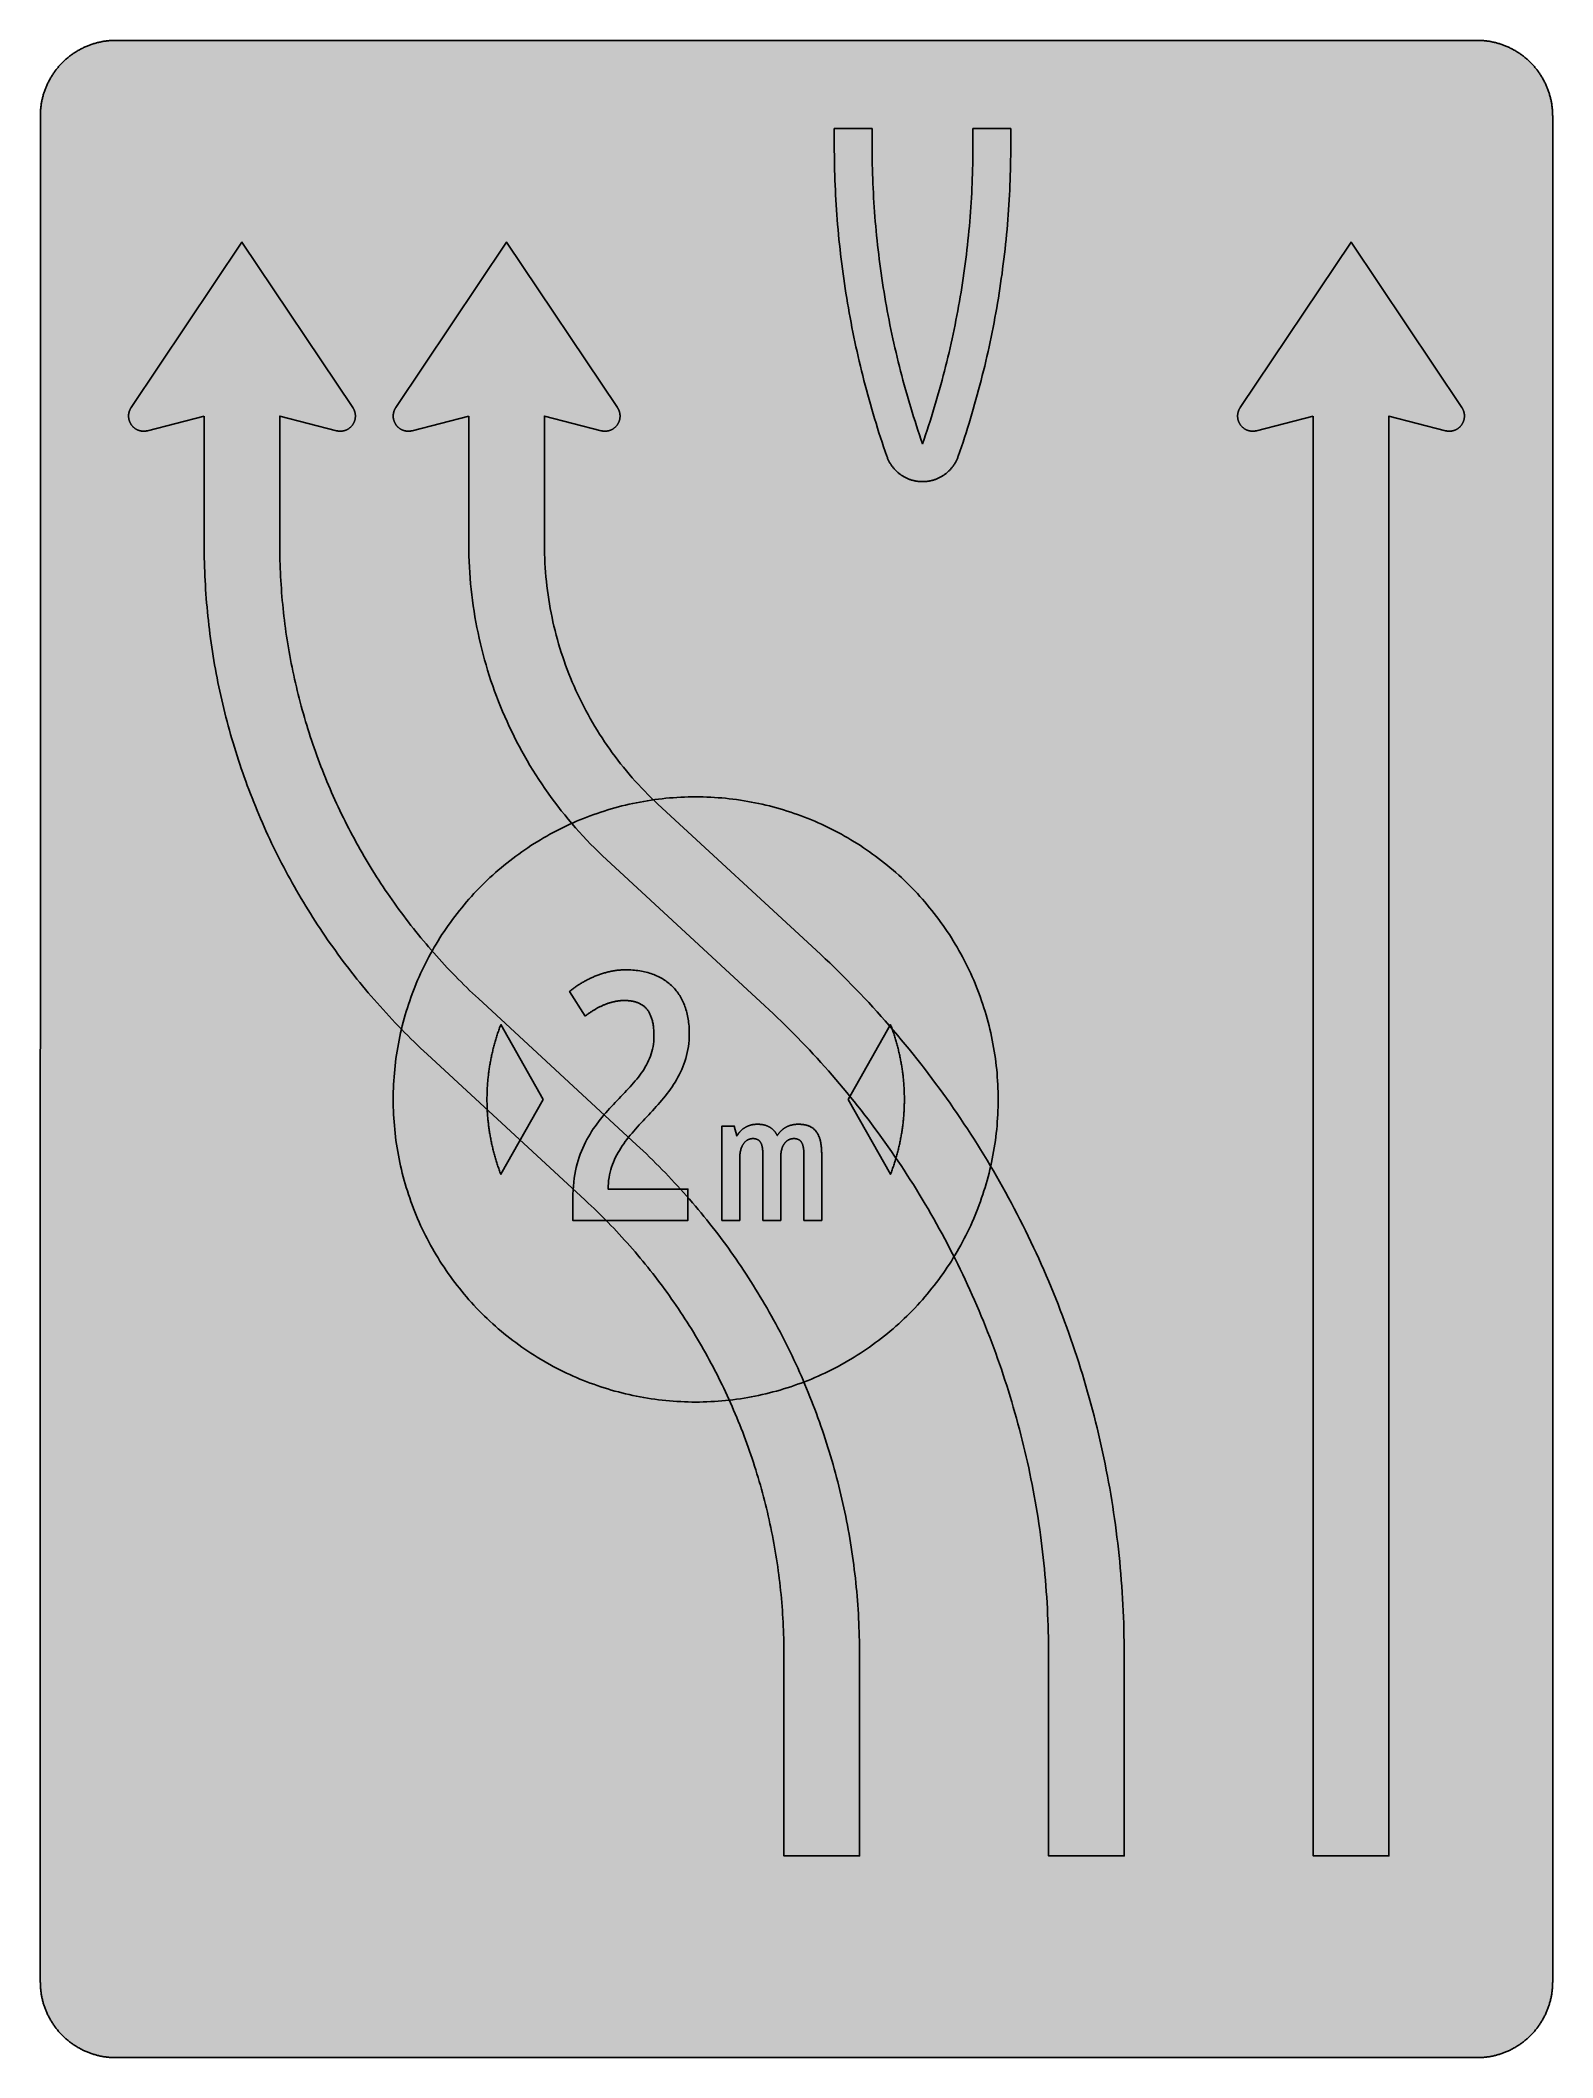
# Model space of a CAD drawing. Header units: millimetres. Extents: x 0 to 423, y 0 to 564.
import ezdxf

# ---------------------------------------------------------------- set-up
doc = ezdxf.new("R2010")
doc.units = ezdxf.units.MM

msp = doc.modelspace()

# ---------------------------------------------------------------- hatches: boundary and pattern name
for color, points in [(254, [(21.2189, 0.0537), (20.955, 0.0533), (20.6934, 0.0584), (20.4292, 0.066), (20.1676, 0.0787), (19.906, 0.094), (19.6469, 0.1118), (19.3853, 0.1321), (19.1262, 0.1549), (18.8671, 0.1829), (18.608, 0.2134), (18.349, 0.2464), (18.0924, 0.2845), (17.8359, 0.3251), (17.5793, 0.3683), (17.3253, 0.414), (17.0688, 0.4623), (16.8148, 0.5156), (16.5633, 0.5715), (16.3093, 0.6299), (16.0579, 0.6909), (15.809, 0.7544), (15.56, 0.823), (15.3111, 0.8941), (15.0622, 0.9677), (14.8158, 1.0439), (14.5694, 1.1227), (14.3256, 1.2065), (14.0818, 1.2903), (13.8379, 1.3792), (13.5966, 1.4707), (13.3579, 1.5672), (13.1191, 1.6637), (12.8803, 1.7628), (12.6441, 1.8669), (12.4079, 1.9736), (12.1742, 2.0803), (11.9405, 2.192), (11.7094, 2.3089), (11.4808, 2.4257), (11.2522, 2.5451), (11.0236, 2.6695), (10.7975, 2.794), (10.574, 2.9235), (10.3505, 3.0556), (10.1295, 3.1877), (9.9111, 3.3249), (9.6926, 3.4646), (9.4742, 3.6068), (9.2608, 3.7541), (9.0475, 3.9014), (8.8341, 4.0513), (8.6258, 4.2037), (8.4176, 4.3612), (8.2118, 4.5187), (8.0061, 4.6812), (7.8029, 4.8438), (7.6022, 5.0114), (7.4041, 5.1816), (7.206, 5.3518), (7.0129, 5.527), (6.8174, 5.7048), (6.6269, 5.8826), (6.4389, 6.0655), (6.2509, 6.2509), (6.0655, 6.4389), (5.8852, 6.6269), (5.7048, 6.8174), (5.527, 7.0104), (5.3518, 7.206), (5.1816, 7.4041), (5.0114, 7.6022), (4.8463, 7.8029), (4.6812, 8.0061), (4.5187, 8.2118), (4.3612, 8.4176), (4.2062, 8.6258), (4.0513, 8.8341), (3.9014, 9.0475), (3.7541, 9.2608), (3.6068, 9.4742), (3.4646, 9.6926), (3.3249, 9.9085), (3.1877, 10.1295), (3.0556, 10.3505), (2.9235, 10.574), (2.794, 10.7975), (2.6695, 11.0236), (2.5451, 11.2522), (2.4257, 11.4808), (2.3063, 11.7094), (2.192, 11.9405), (2.0803, 12.1742), (1.971, 12.4079), (1.8669, 12.6441), (1.7628, 12.8803), (1.6637, 13.1191), (1.5646, 13.3579), (1.4707, 13.5966), (1.3792, 13.8379), (1.2903, 14.0818), (1.2065, 14.3256), (1.1227, 14.5694), (1.0439, 14.8158), (0.9652, 15.0622), (0.8915, 15.3111), (0.823, 15.56), (0.7544, 15.809), (0.6883, 16.0604), (0.6274, 16.3119), (0.569, 16.5633), (0.5131, 16.8148), (0.4623, 17.0688), (0.4115, 17.3253), (0.3658, 17.5793), (0.3226, 17.8359), (0.2819, 18.0924), (0.2464, 18.3515), (0.2134, 18.608), (0.1829, 18.8671), (0.1549, 19.1262), (0.1295, 19.3878), (0.1092, 19.6469), (0.0914, 19.9085), (0.0762, 20.1701), (0.066, 20.4318), (0.0584, 20.6934), (0.0533, 20.955), (0.0508, 21.2192), (0.0522, 543.3314), (0.0533, 543.593), (0.0584, 543.8546), (0.066, 544.1188), (0.0762, 544.3804), (0.0914, 544.642), (0.1092, 544.9011), (0.1295, 545.1627), (0.1549, 545.4218), (0.1829, 545.6809), (0.2134, 545.94), (0.2464, 546.1991), (0.2819, 546.4556), (0.3226, 546.7121), (0.3658, 546.9687), (0.4115, 547.2227), (0.4623, 547.4792), (0.5131, 547.7332), (0.569, 547.9847), (0.6274, 548.2387), (0.6883, 548.4876), (0.7544, 548.7391), (0.823, 548.988), (0.8915, 549.2369), (0.9652, 549.4858), (1.0439, 549.7322), (1.1227, 549.9786), (1.2065, 550.2224), (1.2903, 550.4663), (1.3792, 550.7076), (1.4707, 550.9489), (1.5646, 551.1902), (1.6637, 551.4289), (1.7628, 551.6677), (1.8669, 551.9039), (1.971, 552.1401), (2.0803, 552.3738), (2.192, 552.6049), (2.3063, 552.8386), (2.4257, 553.0672), (2.5451, 553.2958), (2.6695, 553.5244), (2.794, 553.7505), (2.9235, 553.974), (3.0556, 554.1975), (3.1877, 554.4185), (3.3249, 554.6369), (3.4646, 554.8554), (3.6068, 555.0738), (3.7541, 555.2872), (3.9014, 555.5005), (4.0513, 555.7114), (4.2062, 555.9222), (4.3612, 556.1305), (4.5187, 556.3362), (4.6812, 556.5419), (4.8463, 556.7451), (5.0114, 556.9458), (5.1816, 557.1439), (5.3518, 557.342), (5.527, 557.5351), (5.7048, 557.7281), (5.8852, 557.9212), (6.0655, 558.1091), (6.2509, 558.2971), (6.4389, 558.4825), (6.6269, 558.6628), (6.8174, 558.8432), (7.0129, 559.021), (7.206, 559.1937), (7.4041, 559.3664), (7.6022, 559.5366), (7.8029, 559.7017), (8.0061, 559.8668), (8.2118, 560.0268), (8.4176, 560.1868), (8.6258, 560.3418), (8.8341, 560.4967), (9.0475, 560.6466), (9.2608, 560.7939), (9.4742, 560.9387), (9.6926, 561.0835), (9.9111, 561.2232), (10.1295, 561.3603), (10.3505, 561.4924), (10.574, 561.6245), (10.7975, 561.754), (11.0236, 561.8785), (11.2522, 562.0029), (11.4808, 562.1223), (11.7094, 562.2392), (11.9405, 562.356), (12.1742, 562.4678), (12.4079, 562.5744), (12.6441, 562.6811), (12.8803, 562.7853), (13.1191, 562.8843), (13.3579, 562.9834), (13.5966, 563.0774), (13.8379, 563.1688), (14.0818, 563.2577), (14.3256, 563.3415), (14.5694, 563.4253), (14.8158, 563.5041), (15.0622, 563.5803), (15.3111, 563.6539), (15.56, 563.7251), (15.809, 563.7936), (16.0579, 563.8571), (16.3093, 563.9206), (16.5633, 563.9791), (16.8148, 564.0349), (17.0688, 564.0857), (17.3253, 564.1365), (17.5793, 564.1823), (17.8359, 564.2254), (18.0924, 564.2635), (18.349, 564.3016), (18.608, 564.3347), (18.8671, 564.3651), (19.1262, 564.3931), (19.3853, 564.4185), (19.6469, 564.4388), (19.906, 564.4566), (20.1676, 564.4718), (20.4292, 564.482), (20.6934, 564.4896), (20.955, 564.4947), (21.2166, 564.4972), (402.2189, 564.4981), (402.4808, 564.4947), (402.7424, 564.4896), (403.0066, 564.482), (403.2682, 564.4718), (403.5298, 564.4566), (403.7889, 564.4388), (404.0505, 564.4185), (404.3096, 564.3931), (404.5687, 564.3651), (404.8277, 564.3347), (405.0868, 564.3016), (405.3434, 564.2635), (405.5999, 564.2254), (405.8564, 564.1823), (406.113, 564.1365), (406.367, 564.0857), (406.621, 564.0349), (406.875, 563.9791), (407.1264, 563.9206), (407.3779, 563.8571), (407.6268, 563.7936), (407.8783, 563.7251), (408.1272, 563.6539), (408.3736, 563.5803), (408.62, 563.5041), (408.8663, 563.4253), (409.1102, 563.3415), (409.354, 563.2577), (409.5979, 563.1688), (409.8392, 563.0774), (410.0805, 562.9834), (410.3192, 562.8843), (410.5554, 562.7853), (410.7942, 562.6811), (411.0279, 562.5744), (411.2616, 562.4678), (411.4952, 562.356), (411.7264, 562.2392), (411.9575, 562.1223), (412.1861, 562.0029), (412.4122, 561.8785), (412.6382, 561.754), (412.8643, 561.6245), (413.0853, 561.4924), (413.3063, 561.3603), (413.5272, 561.2232), (413.7457, 561.0835), (413.9616, 560.9387), (414.1775, 560.7939), (414.3908, 560.6466), (414.6017, 560.4967), (414.8125, 560.3418), (415.0208, 560.1868), (415.2265, 560.0268), (415.4297, 559.8668), (415.6329, 559.7017), (415.8336, 559.5366), (416.0342, 559.3664), (416.2298, 559.1937), (416.4254, 559.021), (416.6184, 558.8432), (416.8089, 558.6628), (416.9994, 558.4825), (417.1848, 558.2971), (417.3703, 558.1091), (417.5531, 557.9212), (417.7335, 557.7281), (417.9087, 557.5351), (418.084, 557.342), (418.2567, 557.1439), (418.4244, 556.9458), (418.592, 556.7451), (418.7546, 556.5419), (418.9171, 556.3362), (419.0746, 556.1305), (419.2321, 555.9222), (419.3845, 555.7114), (419.5369, 555.5005), (419.6842, 555.2872), (419.829, 555.0738), (419.9712, 554.8554), (420.1109, 554.6369), (420.2481, 554.4185), (420.3827, 554.1975), (420.5148, 553.974), (420.6418, 553.7505), (420.7688, 553.5244), (420.8907, 553.2958), (421.0126, 553.0672), (421.1295, 552.8386), (421.2438, 552.6049), (421.3555, 552.3738), (421.4647, 552.1401), (421.5689, 551.9039), (421.673, 551.6677), (421.7746, 551.4289), (421.8711, 551.1902), (421.9651, 550.9489), (422.0566, 550.7076), (422.1455, 550.4663), (422.2318, 550.2224), (422.3131, 549.9786), (422.3918, 549.7322), (422.4706, 549.4858), (422.5442, 549.2369), (422.6128, 548.988), (422.6814, 548.7391), (422.7449, 548.4876), (422.8084, 548.2387), (422.8668, 547.9847), (422.9227, 547.7332), (422.9735, 547.4792), (423.0243, 547.2227), (423.07, 546.9687), (423.1132, 546.7121), (423.1513, 546.4556), (423.1894, 546.1991), (423.2224, 545.94), (423.2529, 545.6809), (423.2808, 545.4218), (423.3037, 545.1627), (423.3266, 544.9011), (423.3443, 544.642), (423.357, 544.3804), (423.3697, 544.1188), (423.3774, 543.8546), (423.3824, 543.593), (423.385, 543.3314), (423.3855, 21.2203), (423.3824, 20.955), (423.3774, 20.6934), (423.3697, 20.4318), (423.357, 20.1701), (423.3443, 19.9085), (423.3266, 19.6469), (423.3037, 19.3878), (423.2808, 19.1262), (423.2529, 18.8671), (423.2224, 18.608), (423.1894, 18.3515), (423.1513, 18.0924), (423.1132, 17.8359), (423.07, 17.5793), (423.0243, 17.3253), (422.9735, 17.0688), (422.9227, 16.8148), (422.8668, 16.5633), (422.8084, 16.3119), (422.7449, 16.0604), (422.6814, 15.809), (422.6128, 15.56), (422.5442, 15.3111), (422.4706, 15.0622), (422.3918, 14.8158), (422.3131, 14.5694), (422.2318, 14.3256), (422.1455, 14.0818), (422.0566, 13.8379), (421.9651, 13.5966), (421.8711, 13.3579), (421.7746, 13.1191), (421.673, 12.8803), (421.5689, 12.6441), (421.4647, 12.4079), (421.3555, 12.1742), (421.2438, 11.9405), (421.1295, 11.7094), (421.0126, 11.4808), (420.8907, 11.2522), (420.7688, 11.0236), (420.6418, 10.7975), (420.5148, 10.574), (420.3827, 10.3505), (420.2481, 10.1295), (420.1109, 9.9085), (419.9712, 9.6926), (419.829, 9.4742), (419.6842, 9.2608), (419.5369, 9.0475), (419.3845, 8.8341), (419.2321, 8.6258), (419.0746, 8.4176), (418.9171, 8.2118), (418.7546, 8.0061), (418.592, 7.8029), (418.4244, 7.6022), (418.2567, 7.4041), (418.084, 7.206), (417.9087, 7.0104), (417.7335, 6.8174), (417.5531, 6.6269), (417.3703, 6.4389), (417.1848, 6.2509), (416.9994, 6.0655), (416.8089, 5.8826), (416.6184, 5.7048), (416.4254, 5.527), (416.2298, 5.3518), (416.0342, 5.1816), (415.8336, 5.0114), (415.6329, 4.8438), (415.4297, 4.6812), (415.2265, 4.5187), (415.0208, 4.3612), (414.8125, 4.2037), (414.6017, 4.0513), (414.3908, 3.9014), (414.1775, 3.7541), (413.9616, 3.6068), (413.7457, 3.4646), (413.5272, 3.3249), (413.3063, 3.1877), (413.0853, 3.0556), (412.8643, 2.9235), (412.6382, 2.794), (412.4122, 2.6695), (412.1861, 2.5451), (411.9575, 2.4257), (411.7264, 2.3089), (411.4952, 2.192), (411.2616, 2.0803), (411.0279, 1.9736), (410.7942, 1.8669), (410.5554, 1.7628), (410.3192, 1.6637), (410.0805, 1.5672), (409.8392, 1.4707), (409.5979, 1.3792), (409.354, 1.2903), (409.1102, 1.2065), (408.8663, 1.1227), (408.62, 1.0439), (408.3736, 0.9677), (408.1272, 0.8941), (407.8783, 0.823), (407.6268, 0.7544), (407.3779, 0.6909), (407.1264, 0.6299), (406.875, 0.5715), (406.621, 0.5156), (406.367, 0.4623), (406.113, 0.414), (405.8564, 0.3683), (405.5999, 0.3251), (405.3434, 0.2845), (405.0868, 0.2464), (404.8277, 0.2134), (404.5687, 0.1829), (404.3096, 0.1549), (404.0505, 0.1321), (403.7889, 0.1118), (403.5298, 0.094), (403.2682, 0.0787), (403.0066, 0.066), (402.7424, 0.0584), (402.4808, 0.0533), (402.2166, 0.0533)]), (59, [(261.1078, 539.8036), (271.6911, 539.8036), (271.6911, 535.0905), (271.686, 533.7023), (271.6759, 532.3154), (271.6581, 530.9286), (271.6327, 529.5417), (271.5997, 528.1549), (271.559, 526.7706), (271.5108, 525.3838), (271.4574, 523.9995), (271.3965, 522.6152), (271.3279, 521.2309), (271.2517, 519.8491), (271.1679, 518.4673), (271.0764, 517.0856), (270.9799, 515.7038), (270.8732, 514.3246), (270.7615, 512.9454), (270.6421, 511.5662), (270.5151, 510.1869), (270.3805, 508.8103), (270.2408, 507.4336), (270.0934, 506.0569), (269.936, 504.6828), (269.7734, 503.3086), (269.6058, 501.937), (269.428, 500.5654), (269.2451, 499.1938), (269.052, 497.8248), (268.8539, 496.4557), (268.6482, 495.0892), (268.4374, 493.7227), (268.2164, 492.3561), (267.9903, 490.9922), (267.7566, 489.6282), (267.5153, 488.2667), (267.2664, 486.9078), (267.0099, 485.5489), (266.7483, 484.19), (266.479, 482.8337), (266.2022, 481.4773), (265.9177, 480.1235), (265.6281, 478.7722), (265.3284, 477.4209), (265.0236, 476.0722), (264.7112, 474.7235), (264.3937, 473.3773), (264.066, 472.0336), (263.7333, 470.6899), (263.3929, 469.3488), (263.0449, 468.0077), (262.6919, 466.6717), (262.3287, 465.3331), (261.9604, 463.9996), (261.587, 462.6661), (261.2034, 461.3351), (260.8148, 460.0067), (260.416, 458.6783), (260.0122, 457.3524), (259.6032, 456.0291), (259.1841, 454.7083), (258.76, 453.3875), (258.3282, 452.0692), (257.8887, 450.7535), (257.4442, 449.4403), (256.9921, 448.1271), (256.921, 447.929), (256.8448, 447.7334), (256.7661, 447.5404), (256.6848, 447.3473), (256.5984, 447.1568), (256.5095, 446.9689), (256.4181, 446.7835), (256.3216, 446.6006), (256.2225, 446.4202), (256.1209, 446.2424), (256.0142, 446.0672), (255.905, 445.8919), (255.7932, 445.7217), (255.6789, 445.5541), (255.5596, 445.3865), (255.4376, 445.2239), (255.3132, 445.0639), (255.1862, 444.9039), (255.0566, 444.7489), (254.9246, 444.5965), (254.7874, 444.4441), (254.6502, 444.2968), (254.5105, 444.152), (254.3658, 444.0123), (254.2184, 443.8726), (254.0711, 443.7355), (253.9187, 443.6034), (253.7663, 443.4713), (253.6088, 443.3443), (253.4514, 443.2198), (253.2913, 443.1005), (253.1262, 442.9811), (252.9611, 442.8668), (252.796, 442.755), (252.6259, 442.6458), (252.4531, 442.5391), (252.2804, 442.4375), (252.1052, 442.3385), (251.9274, 442.2419), (251.747, 442.1505), (251.5667, 442.0616), (251.3838, 441.9752), (251.1984, 441.894), (251.013, 441.8152), (250.8225, 441.739), (250.6345, 441.6679), (250.4415, 441.6019), (250.2484, 441.5358), (250.0554, 441.4749), (249.8598, 441.419), (249.6617, 441.3656), (249.4636, 441.3148), (249.2629, 441.2691), (249.0622, 441.2285), (248.8616, 441.1904), (248.6584, 441.1548), (248.4526, 441.1243), (248.2469, 441.0989), (248.0412, 441.0761), (247.8329, 441.0583), (247.6246, 441.0431), (247.4163, 441.0329), (247.2055, 441.0278), (246.9947, 441.0253), (246.7839, 441.0278), (246.5756, 441.0329), (246.3648, 441.0431), (246.1565, 441.0583), (245.9507, 441.0761), (245.7425, 441.0989), (245.5393, 441.1243), (245.3335, 441.1548), (245.1303, 441.1904), (244.9271, 441.2285), (244.7265, 441.2691), (244.5283, 441.3148), (244.3302, 441.3656), (244.1321, 441.419), (243.9365, 441.4749), (243.7409, 441.5358), (243.5504, 441.6019), (243.3574, 441.6679), (243.1669, 441.739), (242.9789, 441.8152), (242.7935, 441.894), (242.6081, 441.9752), (242.4252, 442.0616), (242.2449, 442.1505), (242.0645, 442.2419), (241.8867, 442.3385), (241.7115, 442.4375), (241.5388, 442.5391), (241.366, 442.6458), (241.1959, 442.755), (241.0308, 442.8668), (240.8631, 442.9811), (240.7006, 443.1005), (240.5405, 443.2198), (240.3831, 443.3443), (240.2256, 443.4713), (240.0732, 443.6034), (239.9208, 443.7355), (239.7735, 443.8726), (239.6261, 444.0123), (239.4814, 444.152), (239.3417, 444.2968), (239.202, 444.4441), (239.0673, 444.5965), (238.9353, 444.7489), (238.8057, 444.9039), (238.6787, 445.0639), (238.5543, 445.2239), (238.4323, 445.3865), (238.313, 445.5541), (238.1987, 445.7217), (238.0869, 445.8919), (237.9777, 446.0672), (237.871, 446.2424), (237.7694, 446.4202), (237.6703, 446.6006), (237.5738, 446.7835), (237.4824, 446.9689), (237.3935, 447.1568), (237.3071, 447.3473), (237.2258, 447.5404), (237.1471, 447.7334), (237.0709, 447.929), (236.9998, 448.1271), (236.5477, 449.4403), (236.1032, 450.7535), (235.6637, 452.0692), (235.2319, 453.3875), (234.8078, 454.7083), (234.3887, 456.0291), (233.9797, 457.3524), (233.5759, 458.6783), (233.1796, 460.0067), (232.7885, 461.3351), (232.4075, 462.6661), (232.0315, 463.9996), (231.6632, 465.3331), (231.3, 466.6717), (230.947, 468.0077), (230.599, 469.3488), (230.2586, 470.6899), (229.9259, 472.0336), (229.5982, 473.3773), (229.2807, 474.7235), (228.9683, 476.0722), (228.6635, 477.4209), (228.3638, 478.7722), (228.0742, 480.1235), (227.7897, 481.4773), (227.5129, 482.8337), (227.2436, 484.19), (226.982, 485.5489), (226.7255, 486.9078), (226.4766, 488.2667), (226.2353, 489.6282), (226.0016, 490.9922), (225.7755, 492.3561), (225.5545, 493.7227), (225.3437, 495.0892), (225.138, 496.4557), (224.9373, 497.8248), (224.7468, 499.1938), (224.5639, 500.5654), (224.3861, 501.937), (224.216, 503.3086), (224.0534, 504.6828), (223.8985, 506.0569), (223.7511, 507.4336), (223.6089, 508.8103), (223.4743, 510.1869), (223.3498, 511.5662), (223.2304, 512.9454), (223.1161, 514.3246), (223.012, 515.7038), (222.9155, 517.0856), (222.824, 518.4673), (222.7402, 519.8491), (222.664, 521.2309), (222.5954, 522.6152), (222.5345, 523.9995), (222.4786, 525.3838), (222.4329, 526.7706), (222.3922, 528.1549), (222.3592, 529.5417), (222.3338, 530.9286), (222.316, 532.3154), (222.3033, 533.7023), (222.3008, 535.0891), (222.3022, 539.8036), (232.8855, 539.8036), (232.8855, 535.0905), (232.8875, 533.7581), (232.8977, 532.4246), (232.9155, 531.0937), (232.9409, 529.7627), (232.9713, 528.4318), (233.0094, 527.1033), (233.0552, 525.7724), (233.1085, 524.444), (233.1669, 523.1155), (233.233, 521.7871), (233.3066, 520.4587), (233.3854, 519.1328), (233.4743, 517.8044), (233.5682, 516.4785), (233.6673, 515.1552), (233.7765, 513.8293), (233.8908, 512.506), (234.0127, 511.1826), (234.1397, 509.8618), (234.2769, 508.541), (234.4191, 507.2202), (234.5665, 505.8994), (234.7239, 504.5812), (234.8865, 503.2629), (235.0567, 501.9472), (235.2319, 500.6289), (235.4174, 499.3157), (235.6079, 498), (235.8034, 496.6894), (236.0092, 495.3762), (236.22, 494.0656), (236.4384, 492.7549), (236.662, 491.4468), (236.8931, 490.1413), (237.1319, 488.8332), (237.3782, 487.5301), (237.6297, 486.2271), (237.8888, 484.9241), (238.1529, 483.6236), (238.4247, 482.3231), (238.7041, 481.0252), (238.9911, 479.7273), (239.2832, 478.4319), (239.583, 477.139), (239.8903, 475.8461), (240.2027, 474.5558), (240.5228, 473.2655), (240.8504, 471.9777), (241.1832, 470.6925), (241.5235, 469.4072), (241.8715, 468.1245), (242.2246, 466.8418), (242.5852, 465.5642), (242.9535, 464.2841), (243.3269, 463.009), (243.7079, 461.7339), (244.094, 460.4614), (244.4902, 459.1914), (244.889, 457.9214), (245.298, 456.6564), (245.712, 455.389), (246.1336, 454.1266), (246.5603, 452.8668), (246.9947, 451.6069), (246.9967, 451.6092), (247.429, 452.8668), (247.8583, 454.1291), (248.2799, 455.3915), (248.6939, 456.6564), (249.1003, 457.9239), (249.5017, 459.1914), (249.8954, 460.4639), (250.284, 461.7364), (250.665, 463.009), (251.0384, 464.2866), (251.4067, 465.5642), (251.7673, 466.8444), (252.1204, 468.1245), (252.4684, 469.4072), (252.8087, 470.6925), (253.1415, 471.9777), (253.4691, 473.2655), (253.7892, 474.5558), (254.1016, 475.8461), (254.4089, 477.139), (254.7087, 478.4344), (255.0008, 479.7298), (255.2852, 481.0252), (255.5646, 482.3231), (255.839, 483.6236), (256.1031, 484.9241), (256.3622, 486.2271), (256.6137, 487.5301), (256.86, 488.8357), (257.0988, 490.1413), (257.3299, 491.4468), (257.5535, 492.7575), (257.7719, 494.0656), (257.9827, 495.3762), (258.1859, 496.6894), (258.384, 498), (258.5745, 499.3157), (258.7574, 500.6289), (258.9352, 501.9472), (259.1054, 503.2629), (259.268, 504.5812), (259.4229, 505.8994), (259.5728, 507.2202), (259.715, 508.541), (259.8496, 509.8618), (259.9792, 511.1826), (260.1011, 512.506), (260.2154, 513.8293), (260.3221, 515.1552), (260.4237, 516.4785), (260.5176, 517.8044), (260.604, 519.1328), (260.6853, 520.4587), (260.7589, 521.7871), (260.825, 523.1155), (260.8834, 524.444), (260.9367, 525.7724), (260.9799, 527.1033), (261.018, 528.4318), (261.051, 529.7627), (261.0739, 531.0937), (261.0917, 532.4246), (261.1018, 533.7581), (261.1069, 535.0891)]), (59, [(45.9133, 459.3703), (30.0383, 455.2703), (30.0203, 455.2645), (30.005, 455.262), (29.9898, 455.2569), (29.972, 455.2518), (29.9568, 455.2493), (29.939, 455.2442), (29.9237, 455.2417), (29.9085, 455.2366), (29.8907, 455.234), (29.8755, 455.2315), (29.8577, 455.2264), (29.8425, 455.2239), (29.8247, 455.2213), (29.8094, 455.2163), (29.7942, 455.2137), (29.7764, 455.2112), (29.7612, 455.2086), (29.7434, 455.2036), (29.7282, 455.201), (29.7104, 455.1985), (29.6951, 455.1959), (29.6774, 455.1934), (29.6621, 455.1909), (29.6443, 455.1883), (29.6291, 455.1858), (29.6113, 455.1832), (29.5961, 455.1807), (29.5783, 455.1782), (29.5631, 455.1756), (29.5453, 455.1731), (29.53, 455.1705), (29.5123, 455.168), (29.497, 455.168), (29.4792, 455.1655), (29.464, 455.1629), (29.4462, 455.1604), (29.431, 455.1604), (29.4132, 455.1578), (29.398, 455.1553), (29.3802, 455.1553), (29.3624, 455.1528), (29.3472, 455.1502), (29.3294, 455.1502), (29.3141, 455.1477), (29.2964, 455.1477), (29.2811, 455.1451), (29.2633, 455.1451), (29.2481, 455.1451), (29.2303, 455.1426), (29.2125, 455.1426), (29.1973, 455.1401), (29.1795, 455.1401), (29.1643, 455.1401), (29.1465, 455.1401), (29.1287, 455.1375), (29.1135, 455.1375), (29.0957, 455.1375), (29.0805, 455.1375), (29.0627, 455.1375), (29.0449, 455.135), (29.0297, 455.135), (29.0119, 455.135), (28.9966, 455.135), (28.9789, 455.135), (28.8696, 455.1375), (28.7604, 455.1401), (28.6537, 455.1477), (28.5471, 455.1578), (28.4404, 455.1705), (28.3337, 455.1832), (28.2296, 455.201), (28.1254, 455.2213), (28.0238, 455.2442), (27.9222, 455.2696), (27.8206, 455.295), (27.719, 455.3255), (27.6225, 455.3585), (27.5234, 455.3915), (27.4269, 455.4296), (27.3304, 455.4677), (27.2364, 455.5084), (27.145, 455.5541), (27.051, 455.5998), (26.9621, 455.6455), (26.8707, 455.6963), (26.7843, 455.7497), (26.6979, 455.803), (26.6116, 455.8589), (26.5278, 455.9173), (26.4465, 455.9757), (26.3652, 456.0392), (26.2865, 456.1027), (26.2077, 456.1688), (26.1315, 456.2348), (26.0579, 456.3034), (25.9867, 456.3745), (25.9156, 456.4482), (25.8445, 456.5218), (25.7785, 456.598), (25.7124, 456.6768), (25.6489, 456.7555), (25.5854, 456.8368), (25.527, 456.9181), (25.4686, 457.0019), (25.4127, 457.0882), (25.3594, 457.1746), (25.306, 457.261), (25.2578, 457.3499), (25.2095, 457.4413), (25.1638, 457.5327), (25.1206, 457.6267), (25.0774, 457.7207), (25.0393, 457.8172), (25.0012, 457.9137), (24.9682, 458.0103), (24.9352, 458.1093), (24.9072, 458.2109), (24.8793, 458.31), (24.8539, 458.4116), (24.831, 458.5157), (24.8107, 458.6199), (24.7929, 458.724), (24.7802, 458.8307), (24.7675, 458.9374), (24.7574, 459.044), (24.7498, 459.1507), (24.7472, 459.2599), (24.7447, 459.3692), (24.7447, 459.4073), (24.7472, 459.4479), (24.7472, 459.486), (24.7472, 459.5266), (24.7498, 459.5647), (24.7523, 459.6054), (24.7548, 459.6435), (24.7574, 459.6816), (24.7599, 459.7222), (24.7625, 459.7603), (24.7675, 459.7984), (24.7726, 459.8365), (24.7752, 459.8772), (24.7802, 459.9153), (24.7853, 459.9534), (24.7904, 459.9915), (24.798, 460.0321), (24.8031, 460.0702), (24.8107, 460.1083), (24.8183, 460.1464), (24.826, 460.1845), (24.8336, 460.2226), (24.8412, 460.2607), (24.8488, 460.2988), (24.8564, 460.3369), (24.8666, 460.375), (24.8768, 460.4131), (24.8869, 460.4487), (24.8971, 460.4868), (24.9072, 460.5249), (24.9174, 460.563), (24.9276, 460.5985), (24.9403, 460.6366), (24.953, 460.6722), (24.9631, 460.7103), (24.9758, 460.7484), (24.9885, 460.7839), (25.0038, 460.8195), (25.0165, 460.8576), (25.0292, 460.8932), (25.0444, 460.9287), (25.0596, 460.9668), (25.0749, 461.0024), (25.0876, 461.0379), (25.1054, 461.0735), (25.1206, 461.1091), (25.1358, 461.1446), (25.1536, 461.1802), (25.1689, 461.2157), (25.1866, 461.2488), (25.2044, 461.2843), (25.2222, 461.3199), (25.24, 461.3529), (25.2603, 461.3885), (25.2781, 461.424), (25.2984, 461.457), (25.3162, 461.4901), (25.3365, 461.5256), (25.3568, 461.5586), (25.3771, 461.5917), (25.3975, 461.6247), (25.4178, 461.6577), (25.4406, 461.6907), (25.4635, 461.7237), (56.4967, 508.0536), (87.5316, 461.7251), (87.5513, 461.6907), (87.5741, 461.6577), (87.5944, 461.6247), (87.6148, 461.5917), (87.6351, 461.5586), (87.6554, 461.5256), (87.6757, 461.4901), (87.696, 461.457), (87.7138, 461.424), (87.7341, 461.3885), (87.7519, 461.3529), (87.7697, 461.3199), (87.7875, 461.2843), (87.8053, 461.2488), (87.823, 461.2157), (87.8383, 461.1802), (87.8561, 461.1446), (87.8713, 461.1091), (87.8865, 461.0735), (87.9043, 461.0379), (87.9196, 461.0024), (87.9323, 460.9668), (87.9475, 460.9287), (87.9627, 460.8932), (87.9754, 460.8576), (87.9881, 460.8195), (88.0034, 460.7839), (88.0161, 460.7484), (88.0288, 460.7103), (88.0389, 460.6722), (88.0516, 460.6366), (88.0618, 460.5985), (88.0745, 460.563), (88.0847, 460.5249), (88.0948, 460.4868), (88.105, 460.4487), (88.1151, 460.4131), (88.1253, 460.375), (88.1329, 460.3369), (88.1431, 460.2988), (88.1507, 460.2607), (88.1583, 460.2226), (88.1659, 460.1845), (88.1736, 460.1464), (88.1812, 460.1083), (88.1863, 460.0702), (88.1939, 460.0321), (88.199, 459.9915), (88.204, 459.9534), (88.2091, 459.9153), (88.2142, 459.8772), (88.2193, 459.8365), (88.2244, 459.7984), (88.2269, 459.7603), (88.232, 459.7222), (88.2345, 459.6816), (88.2371, 459.6435), (88.2396, 459.6054), (88.2396, 459.5647), (88.2421, 459.5266), (88.2447, 459.486), (88.2447, 459.4479), (88.2447, 459.4073), (88.2447, 459.3692), (88.2447, 459.2599), (88.2396, 459.1507), (88.232, 459.044), (88.2244, 458.9374), (88.2117, 458.8307), (88.1964, 458.724), (88.1786, 458.6199), (88.1583, 458.5157), (88.138, 458.4116), (88.1126, 458.31), (88.0847, 458.2109), (88.0542, 458.1093), (88.0237, 458.0103), (87.9881, 457.9137), (87.9526, 457.8172), (87.9119, 457.7207), (87.8713, 457.6267), (87.8281, 457.5327), (87.7824, 457.4413), (87.7341, 457.3499), (87.6859, 457.261), (87.6325, 457.1746), (87.5792, 457.0882), (87.5233, 457.0019), (87.4649, 456.9181), (87.4039, 456.8368), (87.343, 456.7555), (87.2795, 456.6768), (87.2134, 456.598), (87.1449, 456.5218), (87.0763, 456.4482), (87.0052, 456.3745), (86.934, 456.3034), (86.8578, 456.2348), (86.7816, 456.1688), (86.7054, 456.1027), (86.6267, 456.0392), (86.5454, 455.9757), (86.4641, 455.9173), (86.3803, 455.8589), (86.294, 455.803), (86.2076, 455.7497), (86.1187, 455.6963), (86.0298, 455.6455), (85.9384, 455.5998), (85.8469, 455.5541), (85.7555, 455.5084), (85.659, 455.4677), (85.565, 455.4296), (85.4685, 455.3915), (85.3694, 455.3585), (85.2703, 455.3255), (85.1713, 455.295), (85.0697, 455.2696), (84.9681, 455.2442), (84.8665, 455.2213), (84.7623, 455.201), (84.6557, 455.1832), (84.5515, 455.1705), (84.4448, 455.1578), (84.3382, 455.1477), (84.2289, 455.1401), (84.1223, 455.1375), (84.013, 455.135), (83.9953, 455.135), (83.9775, 455.135), (83.9622, 455.135), (83.9445, 455.135), (83.9292, 455.1375), (83.9114, 455.1375), (83.8962, 455.1375), (83.8784, 455.1375), (83.8606, 455.1375), (83.8454, 455.1401), (83.8276, 455.1401), (83.8124, 455.1401), (83.7946, 455.1401), (83.7794, 455.1426), (83.7616, 455.1426), (83.7438, 455.1451), (83.7286, 455.1451), (83.7108, 455.1451), (83.6955, 455.1477), (83.6778, 455.1477), (83.6625, 455.1502), (83.6447, 455.1502), (83.6295, 455.1528), (83.6117, 455.1553), (83.5939, 455.1553), (83.5787, 455.1578), (83.5609, 455.1604), (83.5457, 455.1604), (83.5279, 455.1629), (83.5127, 455.1655), (83.4949, 455.168), (83.4796, 455.168), (83.4619, 455.1705), (83.4466, 455.1731), (83.4288, 455.1756), (83.4136, 455.1782), (83.3958, 455.1807), (83.3806, 455.1832), (83.3628, 455.1858), (83.3476, 455.1883), (83.3298, 455.1909), (83.3145, 455.1934), (83.2968, 455.1959), (83.2815, 455.1985), (83.2637, 455.201), (83.2485, 455.2036), (83.2307, 455.2086), (83.2155, 455.2112), (83.1977, 455.2137), (83.1825, 455.2163), (83.1647, 455.2213), (83.1494, 455.2239), (83.1342, 455.2264), (83.1164, 455.2315), (83.1012, 455.234), (83.0834, 455.2366), (83.0682, 455.2417), (83.0504, 455.2442), (83.0351, 455.2493), (83.0199, 455.2518), (83.0021, 455.2569), (82.9869, 455.262), (82.9691, 455.2645), (82.9539, 455.2696), (67.08, 459.3703), (67.08, 423.387), (67.0814, 422.2674), (67.0941, 421.1498), (67.1119, 420.0322), (67.1373, 418.9146), (67.1678, 417.7995), (67.2084, 416.6845), (67.2567, 415.5669), (67.31, 414.4543), (67.371, 413.3393), (67.4395, 412.2268), (67.5157, 411.1142), (67.597, 410.0017), (67.6885, 408.8917), (67.785, 407.7818), (67.8891, 406.6718), (68.0009, 405.5618), (68.1177, 404.4544), (68.2447, 403.3495), (68.3768, 402.242), (68.5165, 401.1397), (68.6638, 400.0348), (68.8162, 398.9324), (68.9788, 397.8326), (69.1464, 396.7302), (69.3217, 395.6329), (69.5046, 394.5357), (69.6925, 393.4384), (69.8881, 392.3436), (70.0913, 391.2489), (70.3021, 390.1567), (70.5206, 389.067), (70.7441, 387.9774), (70.9752, 386.8877), (71.214, 385.8006), (71.4604, 384.716), (71.7118, 383.634), (71.9709, 382.5519), (72.2376, 381.4699), (72.5119, 380.3929), (72.7913, 379.316), (73.0783, 378.239), (73.373, 377.1671), (73.6727, 376.0953), (73.9826, 375.0259), (74.2975, 373.9566), (74.6176, 372.8923), (74.9478, 371.8281), (75.2831, 370.7663), (75.626, 369.7046), (75.9739, 368.648), (76.3321, 367.5913), (76.6953, 366.5372), (77.0636, 365.4857), (77.4421, 364.4367), (77.8256, 363.3902), (78.2168, 362.3437), (78.613, 361.3023), (79.0169, 360.2609), (79.4283, 359.222), (79.8474, 358.1883), (80.2716, 357.1545), (80.7034, 356.1232), (81.1403, 355.0945), (81.5848, 354.0684), (82.0369, 353.0448), (82.4967, 352.0262), (82.9589, 351.0102), (83.4314, 349.9968), (83.9089, 348.9884), (84.3915, 347.98), (84.8817, 346.9792), (85.3796, 345.9785), (85.8825, 344.9828), (86.3905, 343.9897), (86.9061, 343.0016), (87.4268, 342.0161), (87.9551, 341.0356), (88.4911, 340.0552), (89.0295, 339.0824), (89.5756, 338.1121), (90.1294, 337.1444), (90.6882, 336.1817), (91.252, 335.2216), (91.8235, 334.264), (92.4001, 333.314), (92.9843, 332.3641), (93.5736, 331.4217), (94.168, 330.4794), (94.7699, 329.5447), (95.377, 328.61), (95.9891, 327.6829), (96.6089, 326.7583), (97.2337, 325.8388), (97.8637, 324.9219), (98.5012, 324.01), (99.1438, 323.1007), (99.7915, 322.1965), (100.4443, 321.2973), (101.1047, 320.4007), (101.7702, 319.5091), (102.4407, 318.6227), (103.1189, 317.7388), (103.8022, 316.8599), (104.4905, 315.9862), (105.1839, 315.1175), (105.885, 314.2513), (106.5911, 313.3903), (107.3023, 312.5343), (108.0186, 311.6834), (108.7399, 310.835), (109.4689, 309.9918), (110.2004, 309.1536), (110.9396, 308.3204), (111.6838, 307.4899), (112.4331, 306.6669), (113.19, 305.8465), (113.9495, 305.0311), (114.7166, 304.2209), (115.4887, 303.4157), (116.2634, 302.6156), (117.0457, 301.818), (117.8331, 301.0281), (118.6282, 300.2432), (119.4257, 299.4609), (120.2284, 298.6837), (121.0361, 297.9141), (121.8514, 297.147), (122.6693, 296.385), (166.9602, 255.4909), (167.8788, 254.635), (168.7906, 253.7739), (169.6999, 252.9103), (170.6016, 252.0391), (171.4983, 251.1603), (172.3873, 250.2789), (173.2712, 249.3899), (174.15, 248.4984), (175.0212, 247.5992), (175.8874, 246.695), (176.7459, 245.7856), (177.6019, 244.8712), (178.4477, 243.9492), (179.291, 243.0247), (180.1266, 242.095), (180.9547, 241.1578), (181.7776, 240.218), (182.5955, 239.2705), (183.4058, 238.3206), (184.211, 237.363), (185.0085, 236.4029), (185.801, 235.4351), (186.5859, 234.4649), (187.3656, 233.4895), (188.1378, 232.5065), (188.9049, 231.521), (189.6643, 230.5304), (190.4187, 229.5347), (191.1655, 228.534), (191.9072, 227.5281), (192.6412, 226.5172), (193.3677, 225.5037), (194.089, 224.4852), (194.8028, 223.459), (195.5114, 222.4329), (196.2125, 221.3991), (196.9084, 220.3602), (197.5968, 219.3188), (198.2775, 218.2724), (198.9531, 217.2208), (199.6211, 216.1642), (200.2815, 215.105), (200.9343, 214.0407), (201.582, 212.9714), (202.2246, 211.8995), (202.8571, 210.8225), (203.4845, 209.7405), (204.1042, 208.6559), (204.7189, 207.5663), (205.326, 206.4715), (205.9254, 205.3742), (206.5172, 204.2719), (207.1014, 203.167), (207.6806, 202.057), (208.2521, 200.9419), (208.8159, 199.8243), (209.3747, 198.7042), (209.9234, 197.579), (210.4669, 196.4487), (211.0029, 195.3158), (211.5312, 194.1779), (212.0519, 193.0375), (212.5675, 191.8919), (213.073, 190.7438), (213.5734, 189.5932), (214.0661, 188.4401), (214.5487, 187.2818), (215.0262, 186.1236), (215.4961, 184.9603), (215.9559, 183.7944), (216.4105, 182.626), (216.8576, 181.4576), (217.2945, 180.2841), (217.7263, 179.1081), (218.1479, 177.9295), (218.5645, 176.7484), (218.9709, 175.5673), (219.3722, 174.3812), (219.7633, 173.195), (220.1494, 172.0037), (220.5253, 170.8125), (220.8936, 169.6187), (221.2543, 168.4223), (221.6099, 167.2234), (221.9554, 166.022), (222.2932, 164.8181), (222.6234, 163.6141), (222.946, 162.4076), (223.2584, 161.1986), (223.5657, 159.987), (223.8654, 158.7754), (224.1575, 157.5613), (224.4395, 156.3446), (224.7138, 155.1254), (224.983, 153.9062), (225.2421, 152.6845), (225.4936, 151.4627), (225.7374, 150.2385), (225.9736, 149.0116), (226.2022, 147.7848), (226.4232, 146.5555), (226.634, 145.3236), (226.8398, 144.0917), (227.0354, 142.8572), (227.2259, 141.6228), (227.4062, 140.3883), (227.5789, 139.1514), (227.744, 137.9118), (227.899, 136.6723), (228.0488, 135.4303), (228.1885, 134.1882), (228.3231, 132.9461), (228.4476, 131.7015), (228.5644, 130.4569), (228.6737, 129.2098), (228.7753, 127.9627), (228.8667, 126.7155), (228.9531, 125.4658), (229.0293, 124.2162), (229.0978, 122.9665), (229.1588, 121.7168), (229.2096, 120.4646), (229.2553, 119.2124), (229.2909, 117.9576), (229.3188, 116.7054), (229.3391, 115.4506), (229.3518, 114.1959), (229.3569, 112.9411), (229.3578, 56.4981), (208.1911, 56.4981), (208.1911, 112.9425), (208.186, 114.0587), (208.1759, 115.1763), (208.1581, 116.2939), (208.1327, 117.4115), (208.0997, 118.5266), (208.059, 119.6442), (208.0133, 120.7592), (207.96, 121.8717), (207.8965, 122.9868), (207.8304, 124.0993), (207.7542, 125.2118), (207.6704, 126.3244), (207.5815, 127.4343), (207.485, 128.5443), (207.3808, 129.6543), (207.2691, 130.7643), (207.1497, 131.8717), (207.0252, 132.9766), (206.8932, 134.0841), (206.7535, 135.1864), (206.6061, 136.2913), (206.4512, 137.3937), (206.2912, 138.4935), (206.1235, 139.5959), (205.9483, 140.6931), (205.7654, 141.7904), (205.5774, 142.8877), (205.3793, 143.9824), (205.1761, 145.0772), (204.9653, 146.1694), (204.7494, 147.259), (204.5233, 148.3487), (204.2922, 149.4384), (204.056, 150.5255), (203.8096, 151.6101), (203.5581, 152.6921), (203.2991, 153.7741), (203.0324, 154.8562), (202.758, 155.9331), (202.4786, 157.0101), (202.1916, 158.0871), (201.897, 159.1589), (201.5947, 160.2308), (201.2874, 161.3002), (200.9724, 162.3695), (200.6524, 163.4338), (200.3222, 164.498), (199.9869, 165.5597), (199.644, 166.6215), (199.296, 167.6781), (198.9379, 168.7347), (198.5747, 169.7888), (198.2064, 170.8404), (197.8279, 171.8894), (197.4444, 172.9359), (197.0557, 173.9824), (196.657, 175.0238), (196.2531, 176.0652), (195.8416, 177.104), (195.4251, 178.1378), (194.9983, 179.1716), (194.5691, 180.2028), (194.1297, 181.2315), (193.6852, 182.2577), (193.233, 183.2788), (192.7758, 184.2999), (192.311, 185.3159), (191.8386, 186.3293), (191.3611, 187.3377), (190.8785, 188.3435), (190.3882, 189.3468), (189.8904, 190.3476), (189.3875, 191.3433), (188.8795, 192.3339), (188.3639, 193.3245), (187.8432, 194.31), (187.3148, 195.2904), (186.7814, 196.2683), (186.2404, 197.2437), (185.6943, 198.214), (185.1406, 199.1817), (184.5818, 200.1444), (184.0179, 201.1045), (183.4464, 202.0595), (182.8698, 203.012), (182.2856, 203.9595), (181.6964, 204.9043), (181.102, 205.8441), (180.5026, 206.7814), (179.8955, 207.7136), (179.2808, 208.6432), (178.6636, 209.5678), (178.0388, 210.4873), (177.4063, 211.4042), (176.7713, 212.3161), (176.1287, 213.2254), (175.4784, 214.1296), (174.8257, 215.0288), (174.1653, 215.9254), (173.4998, 216.8144), (172.8292, 217.7034), (172.151, 218.5848), (171.4678, 219.4636), (170.7794, 220.3374), (170.086, 221.2086), (169.385, 222.0747), (168.6789, 222.9333), (167.9702, 223.7918), (167.2514, 224.6427), (166.53, 225.491), (165.801, 226.3343), (165.0695, 227.1725), (164.3304, 228.0056), (163.5862, 228.8337), (162.8369, 229.6592), (162.0799, 230.4796), (161.3205, 231.2949), (160.5534, 232.1052), (159.7812, 232.9104), (159.0065, 233.7105), (158.2242, 234.5055), (157.4368, 235.298), (156.6418, 236.0828), (155.8442, 236.8652), (155.0416, 237.6399), (154.2339, 238.412), (153.4185, 239.1791), (152.6007, 239.9411), (108.3123, 280.8369), (107.3912, 281.6911), (106.4793, 282.5496), (105.57, 283.4157), (104.6683, 284.287), (103.7717, 285.1633), (102.8827, 286.0472), (101.9988, 286.9336), (101.1199, 287.8277), (100.2487, 288.7269), (99.3826, 289.6311), (98.5241, 290.5404), (97.6681, 291.4548), (96.8223, 292.3743), (95.979, 293.3014), (95.1433, 294.2311), (94.3153, 295.1658), (93.4923, 296.1081), (92.6744, 297.053), (91.8642, 298.0055), (91.059, 298.9605), (90.2614, 299.9232), (89.469, 300.8884), (88.6841, 301.8612), (87.9043, 302.8366), (87.1322, 303.817), (86.3651, 304.8051), (85.6056, 305.7957), (84.8512, 306.7914), (84.1045, 307.7921), (83.3628, 308.798), (82.6287, 309.8063), (81.9023, 310.8223), (81.1809, 311.8409), (80.4672, 312.8645), (79.7585, 313.8932), (79.0575, 314.927), (78.3615, 315.9658), (77.6732, 317.0072), (76.9925, 318.0537), (76.3168, 319.1053), (75.6488, 320.1594), (74.9884, 321.2211), (74.3331, 322.2854), (73.6854, 323.3522), (73.0453, 324.4266), (72.4129, 325.5035), (71.7855, 326.5856), (71.1632, 327.6702), (70.551, 328.7598), (69.944, 329.8546), (69.3445, 330.9518), (68.7527, 332.0542), (68.166, 333.1591), (67.5894, 334.2691), (67.0179, 335.3841), (66.454, 336.5017), (65.8952, 337.6219), (65.3466, 338.7496), (64.803, 339.8774), (64.2671, 341.0102), (63.7388, 342.1482), (63.2155, 343.2886), (62.7024, 344.4342), (62.1944, 345.5822), (61.6966, 346.7329), (61.2038, 347.886), (60.7187, 349.0443), (60.2437, 350.205), (59.7738, 351.3658), (59.3115, 352.5317), (58.8594, 353.7001), (58.4124, 354.8685), (57.973, 356.042), (57.5437, 357.218), (57.1195, 358.3965), (56.7055, 359.5776), (56.2966, 360.7587), (55.8978, 361.9449), (55.5041, 363.1311), (55.1205, 364.3224), (54.7446, 365.5136), (54.3738, 366.7074), (54.0131, 367.9038), (53.66, 369.1026), (53.3146, 370.3041), (52.9768, 371.508), (52.6466, 372.712), (52.324, 373.9185), (52.009, 375.1275), (51.7017, 376.3391), (51.4045, 377.5507), (51.1124, 378.7648), (50.8279, 379.9815), (50.5536, 381.1981), (50.2869, 382.4199), (50.0253, 383.6391), (49.7738, 384.8633), (49.53, 386.0876), (49.2938, 387.3144), (49.0652, 388.5413), (48.8467, 389.7706), (48.6334, 391.0025), (48.4302, 392.2344), (48.2321, 393.4663), (48.0441, 394.7033), (47.8638, 395.9377), (47.691, 397.1747), (47.5259, 398.4142), (47.3685, 399.6538), (47.2211, 400.8958), (47.0789, 402.1379), (46.9468, 403.3799), (46.8224, 404.6245), (46.7055, 405.8691), (46.5963, 407.1163), (46.4947, 408.3634), (46.4007, 409.6106), (46.3169, 410.8602), (46.2407, 412.1099), (46.1721, 413.3596), (46.1112, 414.6118), (46.0578, 415.8615), (46.0146, 417.1137), (45.9765, 418.3685), (45.9486, 419.6207), (45.9283, 420.8755), (45.9156, 422.1302), (45.913, 423.385)]), (59, [(119.9967, 459.3703), (104.1217, 455.2703), (104.1044, 455.2645), (104.0892, 455.262), (104.0714, 455.2569), (104.0562, 455.2518), (104.0384, 455.2493), (104.0232, 455.2442), (104.0079, 455.2417), (103.9901, 455.2366), (103.9749, 455.234), (103.9571, 455.2315), (103.9419, 455.2264), (103.9266, 455.2239), (103.9089, 455.2213), (103.8936, 455.2163), (103.8758, 455.2137), (103.8606, 455.2112), (103.8428, 455.2086), (103.8276, 455.2036), (103.8098, 455.201), (103.7946, 455.1985), (103.7793, 455.1959), (103.7615, 455.1934), (103.7463, 455.1909), (103.7285, 455.1883), (103.7133, 455.1858), (103.6955, 455.1832), (103.6803, 455.1807), (103.6625, 455.1782), (103.6472, 455.1756), (103.6295, 455.1731), (103.6142, 455.1705), (103.5964, 455.168), (103.5812, 455.168), (103.5634, 455.1655), (103.5456, 455.1629), (103.5304, 455.1604), (103.5126, 455.1604), (103.4974, 455.1578), (103.4796, 455.1553), (103.4644, 455.1553), (103.4466, 455.1528), (103.4313, 455.1502), (103.4136, 455.1502), (103.3958, 455.1477), (103.3805, 455.1477), (103.3628, 455.1451), (103.3475, 455.1451), (103.3297, 455.1451), (103.3145, 455.1426), (103.2967, 455.1426), (103.2789, 455.1401), (103.2637, 455.1401), (103.2459, 455.1401), (103.2307, 455.1401), (103.2129, 455.1375), (103.1951, 455.1375), (103.1799, 455.1375), (103.1621, 455.1375), (103.1469, 455.1375), (103.1291, 455.135), (103.1113, 455.135), (103.0961, 455.135), (103.0783, 455.135), (103.063, 455.135), (102.9538, 455.1375), (102.8446, 455.1401), (102.7354, 455.1477), (102.6287, 455.1578), (102.522, 455.1705), (102.4179, 455.1832), (102.3137, 455.201), (102.2096, 455.2213), (102.1055, 455.2442), (102.0039, 455.2696), (101.9023, 455.295), (101.8032, 455.3255), (101.7041, 455.3585), (101.6076, 455.3915), (101.5111, 455.4296), (101.4146, 455.4677), (101.3206, 455.5084), (101.2266, 455.5541), (101.1352, 455.5998), (101.0437, 455.6455), (100.9548, 455.6963), (100.8685, 455.7497), (100.7796, 455.803), (100.6958, 455.8589), (100.6119, 455.9173), (100.5307, 455.9757), (100.4494, 456.0392), (100.3706, 456.1027), (100.2919, 456.1688), (100.2157, 456.2348), (100.142, 456.3034), (100.0684, 456.3745), (99.9973, 456.4482), (99.9287, 456.5218), (99.8601, 456.598), (99.7966, 456.6768), (99.7331, 456.7555), (99.6696, 456.8368), (99.6112, 456.9181), (99.5528, 457.0019), (99.4969, 457.0882), (99.441, 457.1746), (99.3902, 457.261), (99.3394, 457.3499), (99.2911, 457.4413), (99.2454, 457.5327), (99.2022, 457.6267), (99.1616, 457.7207), (99.1235, 457.8172), (99.0854, 457.9137), (99.0524, 458.0103), (99.0194, 458.1093), (98.9889, 458.2109), (98.9609, 458.31), (98.9381, 458.4116), (98.9152, 458.5157), (98.8949, 458.6199), (98.8771, 458.724), (98.8619, 458.8307), (98.8517, 458.9374), (98.8416, 459.044), (98.8339, 459.1507), (98.8289, 459.2599), (98.8289, 459.3692), (98.8289, 459.4073), (98.8289, 459.4479), (98.8314, 459.486), (98.8314, 459.5266), (98.8339, 459.5647), (98.8365, 459.6054), (98.8365, 459.6435), (98.8416, 459.6816), (98.8441, 459.7222), (98.8466, 459.7603), (98.8517, 459.7984), (98.8543, 459.8365), (98.8593, 459.8772), (98.8644, 459.9153), (98.8695, 459.9534), (98.8746, 459.9915), (98.8797, 460.0321), (98.8873, 460.0702), (98.8949, 460.1083), (98.9, 460.1464), (98.9076, 460.1845), (98.9152, 460.2226), (98.9228, 460.2607), (98.933, 460.2988), (98.9406, 460.3369), (98.9508, 460.375), (98.9584, 460.4131), (98.9686, 460.4487), (98.9787, 460.4868), (98.9889, 460.5249), (99.0016, 460.563), (99.0117, 460.5985), (99.0244, 460.6366), (99.0346, 460.6722), (99.0473, 460.7103), (99.06, 460.7484), (99.0727, 460.7839), (99.0854, 460.8195), (99.1006, 460.8576), (99.1133, 460.8932), (99.1286, 460.9287), (99.1413, 460.9668), (99.1565, 461.0024), (99.1718, 461.0379), (99.187, 461.0735), (99.2048, 461.1091), (99.22, 461.1446), (99.2353, 461.1802), (99.253, 461.2157), (99.2708, 461.2488), (99.2886, 461.2843), (99.3064, 461.3199), (99.3242, 461.3529), (99.3419, 461.3885), (99.3623, 461.424), (99.38, 461.457), (99.4004, 461.4901), (99.4207, 461.5256), (99.441, 461.5586), (99.4613, 461.5917), (99.4816, 461.6247), (99.502, 461.6577), (99.5248, 461.6907), (99.5451, 461.7237), (130.58, 508.0536), (161.6149, 461.7251), (161.6354, 461.6907), (161.6558, 461.6577), (161.6786, 461.6247), (161.6989, 461.5917), (161.7193, 461.5586), (161.7396, 461.5256), (161.7599, 461.4901), (161.7777, 461.457), (161.798, 461.424), (161.8158, 461.3885), (161.8361, 461.3529), (161.8539, 461.3199), (161.8717, 461.2843), (161.8894, 461.2488), (161.9047, 461.2157), (161.9225, 461.1802), (161.9377, 461.1446), (161.9555, 461.1091), (161.9707, 461.0735), (161.986, 461.0379), (162.0012, 461.0024), (162.0164, 460.9668), (162.0317, 460.9287), (162.0444, 460.8932), (162.0596, 460.8576), (162.0723, 460.8195), (162.085, 460.7839), (162.0977, 460.7484), (162.1104, 460.7103), (162.1231, 460.6722), (162.1358, 460.6366), (162.146, 460.5985), (162.1587, 460.563), (162.1688, 460.5249), (162.179, 460.4868), (162.1892, 460.4487), (162.1993, 460.4131), (162.2069, 460.375), (162.2171, 460.3369), (162.2247, 460.2988), (162.2349, 460.2607), (162.2425, 460.2226), (162.2501, 460.1845), (162.2577, 460.1464), (162.2628, 460.1083), (162.2704, 460.0702), (162.2755, 460.0321), (162.2831, 459.9915), (162.2882, 459.9534), (162.2933, 459.9153), (162.2984, 459.8772), (162.3035, 459.8365), (162.306, 459.7984), (162.3111, 459.7603), (162.3136, 459.7222), (162.3162, 459.6816), (162.3187, 459.6435), (162.3212, 459.6054), (162.3238, 459.5647), (162.3263, 459.5266), (162.3263, 459.486), (162.3289, 459.4479), (162.3289, 459.4073), (162.3289, 459.3692), (162.3263, 459.2599), (162.3238, 459.1507), (162.3162, 459.044), (162.306, 458.9374), (162.2958, 458.8307), (162.2806, 458.724), (162.2628, 458.6199), (162.2425, 458.5157), (162.2196, 458.4116), (162.1942, 458.31), (162.1688, 458.2109), (162.1384, 458.1093), (162.1053, 458.0103), (162.0723, 457.9137), (162.0342, 457.8172), (161.9961, 457.7207), (161.9555, 457.6267), (161.9123, 457.5327), (161.8666, 457.4413), (161.8183, 457.3499), (161.7675, 457.261), (161.7167, 457.1746), (161.6608, 457.0882), (161.605, 457.0019), (161.5491, 456.9181), (161.4881, 456.8368), (161.4272, 456.7555), (161.3611, 456.6768), (161.2976, 456.598), (161.229, 456.5218), (161.1605, 456.4482), (161.0893, 456.3745), (161.0157, 456.3034), (160.942, 456.2348), (160.8658, 456.1688), (160.7896, 456.1027), (160.7083, 456.0392), (160.6296, 455.9757), (160.5458, 455.9173), (160.462, 455.8589), (160.3781, 455.803), (160.2918, 455.7497), (160.2029, 455.6963), (160.114, 455.6455), (160.0225, 455.5998), (159.9311, 455.5541), (159.8371, 455.5084), (159.7431, 455.4677), (159.6466, 455.4296), (159.5501, 455.3915), (159.4536, 455.3585), (159.3545, 455.3255), (159.2555, 455.295), (159.1539, 455.2696), (159.0523, 455.2442), (158.9481, 455.2213), (158.844, 455.201), (158.7398, 455.1832), (158.6357, 455.1705), (158.529, 455.1578), (158.4223, 455.1477), (158.3131, 455.1401), (158.2039, 455.1375), (158.0947, 455.135), (158.0794, 455.135), (158.0617, 455.135), (158.0464, 455.135), (158.0286, 455.135), (158.0109, 455.1375), (157.9956, 455.1375), (157.9778, 455.1375), (157.9626, 455.1375), (157.9448, 455.1375), (157.9296, 455.1401), (157.9118, 455.1401), (157.894, 455.1401), (157.8788, 455.1401), (157.861, 455.1426), (157.8458, 455.1426), (157.828, 455.1451), (157.8127, 455.1451), (157.795, 455.1451), (157.7772, 455.1477), (157.7619, 455.1477), (157.7442, 455.1502), (157.7289, 455.1502), (157.7111, 455.1528), (157.6959, 455.1553), (157.6781, 455.1553), (157.6629, 455.1578), (157.6451, 455.1604), (157.6273, 455.1604), (157.6121, 455.1629), (157.5943, 455.1655), (157.5791, 455.168), (157.5613, 455.168), (157.546, 455.1705), (157.5283, 455.1731), (157.513, 455.1756), (157.4952, 455.1782), (157.48, 455.1807), (157.4622, 455.1832), (157.447, 455.1858), (157.4292, 455.1883), (157.414, 455.1909), (157.3962, 455.1934), (157.3809, 455.1959), (157.3632, 455.1985), (157.3479, 455.201), (157.3301, 455.2036), (157.3149, 455.2086), (157.2971, 455.2112), (157.2819, 455.2137), (157.2666, 455.2163), (157.2489, 455.2213), (157.2336, 455.2239), (157.2158, 455.2264), (157.2006, 455.2315), (157.1828, 455.234), (157.1676, 455.2366), (157.1498, 455.2417), (157.1346, 455.2442), (157.1193, 455.2493), (157.1015, 455.2518), (157.0863, 455.2569), (157.0685, 455.262), (157.0533, 455.2645), (157.038, 455.2696), (141.1633, 459.3703), (141.1633, 423.387), (141.1707, 422.0947), (141.1961, 420.8043), (141.2367, 419.5191), (141.2951, 418.2339), (141.3713, 416.9512), (141.4628, 415.671), (141.572, 414.3959), (141.6964, 413.1208), (141.8387, 411.8483), (141.9962, 410.5808), (142.1689, 409.3159), (142.3594, 408.0561), (142.5651, 406.7988), (142.7861, 405.544), (143.0249, 404.2943), (143.2789, 403.0472), (143.5481, 401.8051), (143.8326, 400.5682), (144.1348, 399.3337), (144.4523, 398.1069), (144.7825, 396.8826), (145.1305, 395.6634), (145.4937, 394.4493), (145.8747, 393.2403), (146.2684, 392.0388), (146.6774, 390.84), (147.1016, 389.6487), (147.541, 388.46), (147.9956, 387.2814), (148.4681, 386.1054), (148.9507, 384.937), (149.4511, 383.7762), (149.9667, 382.6205), (150.495, 381.4699), (151.0386, 380.3294), (151.5974, 379.1941), (152.1714, 378.0663), (152.7607, 376.9462), (153.3627, 375.8311), (153.9773, 374.7262), (154.6098, 373.6264), (155.255, 372.5367), (155.9154, 371.4547), (156.5885, 370.3803), (157.2743, 369.3135), (157.9778, 368.2568), (158.6916, 367.2053), (159.4231, 366.1664), (160.1648, 365.1326), (160.9217, 364.1115), (161.6939, 363.0981), (162.4762, 362.0922), (163.2763, 361.0966), (164.0865, 360.111), (164.912, 359.1357), (165.7502, 358.1705), (166.6011, 357.2154), (167.4647, 356.268), (168.3436, 355.3333), (169.2351, 354.4087), (170.1394, 353.4918), (171.0563, 352.5901), (171.9859, 351.696), (172.9283, 350.8146), (217.2187, 309.9192), (218.4883, 308.737), (219.7506, 307.5483), (221.0054, 306.3519), (222.25, 305.148), (223.4895, 303.9364), (224.7189, 302.7172), (225.9406, 301.4904), (227.1522, 300.2559), (228.3587, 299.0139), (229.555, 297.7642), (230.7412, 296.5069), (231.9223, 295.2445), (233.0933, 293.972), (234.2566, 292.6944), (235.4123, 291.4091), (236.5578, 290.1137), (237.6957, 288.8132), (238.8235, 287.5077), (239.9436, 286.192), (241.0562, 284.8712), (242.1585, 283.5427), (243.2533, 282.2067), (244.3378, 280.8656), (245.4148, 279.5168), (246.4841, 278.1605), (247.5433, 276.7965), (248.5923, 275.4274), (249.6337, 274.0533), (250.6675, 272.669), (251.6886, 271.2796), (252.7046, 269.8852), (253.7104, 268.4831), (254.7061, 267.0734), (255.6942, 265.6586), (256.6721, 264.2387), (257.6424, 262.8087), (258.6025, 261.3762), (259.5524, 259.936), (260.4948, 258.4907), (261.427, 257.0378), (262.349, 255.5773), (263.2634, 254.1143), (264.1676, 252.6436), (265.0617, 251.1654), (265.9482, 249.6845), (266.8245, 248.1961), (267.6906, 246.7026), (268.5466, 245.2014), (269.3949, 243.6952), (270.2331, 242.1839), (271.0612, 240.6675), (271.8791, 239.1435), (272.6893, 237.617), (273.4869, 236.0828), (274.2768, 234.5436), (275.0566, 232.9993), (275.8262, 231.4499), (276.5882, 229.8929), (277.3375, 228.3333), (278.0792, 226.7661), (278.8082, 225.1964), (279.5295, 223.6191), (280.2407, 222.0366), (280.9418, 220.4517), (281.6301, 218.8591), (282.3108, 217.2665), (282.9789, 215.6663), (283.6393, 214.0636), (284.287, 212.4583), (284.9245, 210.8479), (285.5519, 209.235), (286.1691, 207.6171), (286.7736, 205.9965), (287.368, 204.3709), (287.9522, 202.7428), (288.5262, 201.1121), (289.0901, 199.4789), (289.6438, 197.8406), (290.1848, 196.1998), (290.7157, 194.5564), (291.2364, 192.9079), (291.7469, 191.2569), (292.2448, 189.6034), (292.735, 187.9473), (293.2125, 186.2887), (293.6799, 184.6275), (294.1345, 182.9613), (294.5816, 181.295), (295.0159, 179.6237), (295.4401, 177.9524), (295.8516, 176.276), (296.2554, 174.5971), (296.6466, 172.9181), (297.0251, 171.2341), (297.3959, 169.5501), (297.754, 167.861), (298.102, 166.1719), (298.4398, 164.4777), (298.765, 162.7835), (299.0825, 161.0893), (299.3847, 159.3901), (299.6794, 157.6883), (299.9613, 155.9865), (300.2331, 154.2821), (300.4947, 152.5753), (300.7436, 150.8684), (300.9824, 149.159), (301.211, 147.447), (301.4269, 145.7325), (301.6326, 144.018), (301.8282, 142.301), (302.0111, 140.5839), (302.1838, 138.8643), (302.3464, 137.1448), (302.4962, 135.4226), (302.6359, 133.7005), (302.7629, 131.9759), (302.8798, 130.2487), (302.9864, 128.524), (303.083, 126.7943), (303.1668, 125.0671), (303.2379, 123.3373), (303.2989, 121.605), (303.3497, 119.8753), (303.3903, 118.143), (303.4182, 116.4082), (303.4335, 114.6759), (303.4411, 112.9411), (303.4411, 56.4981), (282.2744, 56.4981), (282.2744, 112.9425), (282.2677, 114.5388), (282.2524, 116.1364), (282.227, 117.7315), (282.1915, 119.3267), (282.1432, 120.9218), (282.0873, 122.5169), (282.0213, 124.1095), (281.9425, 125.7021), (281.8562, 127.2921), (281.7571, 128.8821), (281.6504, 130.4722), (281.5311, 132.0597), (281.4041, 133.6472), (281.2644, 135.2347), (281.117, 136.8196), (280.957, 138.4021), (280.7868, 139.9845), (280.609, 141.5644), (280.4185, 143.1442), (280.2204, 144.7216), (280.0096, 146.2989), (279.7912, 147.8737), (279.56, 149.446), (279.3213, 151.0182), (279.0698, 152.588), (278.8107, 154.1551), (278.5389, 155.7223), (278.2595, 157.287), (277.9674, 158.8491), (277.6677, 160.4112), (277.3578, 161.9682), (277.0378, 163.5252), (276.7076, 165.0797), (276.3647, 166.6316), (276.0142, 168.1836), (275.656, 169.7304), (275.2852, 171.2747), (274.9042, 172.8191), (274.513, 174.3608), (274.1143, 175.8975), (273.7028, 177.4342), (273.2837, 178.9684), (272.8519, 180.4975), (272.4125, 182.0266), (271.9629, 183.5531), (271.5031, 185.0746), (271.0332, 186.596), (270.5532, 188.1124), (270.0655, 189.6262), (269.5651, 191.1375), (269.0571, 192.6463), (268.539, 194.1525), (268.0081, 195.6537), (267.4722, 197.1548), (266.9235, 198.6509), (266.3647, 200.1418), (265.7958, 201.6328), (265.2192, 203.1187), (264.6324, 204.6021), (264.0355, 206.0804), (263.4285, 207.5561), (262.8113, 209.0293), (262.1864, 210.5), (261.5514, 211.963), (260.9063, 213.426), (260.2509, 214.8815), (259.588, 216.3343), (258.9149, 217.7821), (258.2316, 219.2223), (257.5408, 220.66), (256.8397, 222.0925), (256.1311, 223.52), (255.4122, 224.9449), (254.6858, 226.3623), (253.9492, 227.7745), (253.205, 229.1817), (252.4506, 230.5837), (251.6886, 231.9807), (250.9164, 233.3727), (250.1341, 234.7595), (249.3467, 236.1413), (248.5466, 237.5179), (247.7414, 238.8895), (246.9261, 240.2535), (246.1006, 241.615), (245.2675, 242.9688), (244.4267, 244.3175), (243.5758, 245.6612), (242.7173, 246.9998), (241.8512, 248.3307), (240.9749, 249.6591), (240.091, 250.9799), (239.1969, 252.2931), (238.2977, 253.6038), (237.3884, 254.9068), (236.4689, 256.2047), (235.5444, 257.495), (234.6096, 258.7803), (233.6673, 260.0604), (232.7148, 261.333), (231.7572, 262.6004), (230.7895, 263.8628), (229.8141, 265.1176), (228.8311, 266.3647), (227.838, 267.6093), (226.8372, 268.8438), (225.8314, 270.0757), (224.8154, 271.2974), (223.7918, 272.5141), (222.758, 273.7256), (221.7191, 274.9296), (220.6727, 276.1285), (219.616, 277.3197), (218.5518, 278.5034), (217.4824, 279.6819), (216.4029, 280.8529), (215.3158, 282.0162), (214.2211, 283.1744), (213.1187, 284.3251), (212.0087, 285.4681), (210.8911, 286.606), (209.7659, 287.7363), (208.6331, 288.859), (207.4951, 289.974), (206.3471, 291.084), (205.1914, 292.1838), (204.028, 293.2786), (202.8571, 294.3657), (158.5708, 335.2641), (157.4241, 336.3341), (156.2964, 337.4187), (155.1813, 338.516), (154.084, 339.6259), (153.002, 340.7512), (151.9352, 341.8865), (150.8862, 343.0346), (149.8524, 344.1954), (148.8338, 345.3689), (147.8331, 346.5525), (146.8476, 347.7514), (145.8798, 348.9579), (144.9273, 350.1796), (143.9901, 351.409), (143.0706, 352.6511), (142.1689, 353.9033), (141.2824, 355.1682), (140.4137, 356.4433), (139.5628, 357.726), (138.7272, 359.0214), (137.9093, 360.3269), (137.1092, 361.6401), (136.3243, 362.966), (135.5573, 364.2995), (134.8105, 365.6406), (134.079, 366.9944), (133.3652, 368.3559), (132.6693, 369.7249), (131.9886, 371.1016), (131.3282, 372.4885), (130.6855, 373.8855), (130.0607, 375.2875), (129.4536, 376.6998), (128.8644, 378.1171), (128.2954, 379.5446), (127.7417, 380.9771), (127.2083, 382.4173), (126.6927, 383.8651), (126.1948, 385.3205), (125.7173, 386.781), (125.2576, 388.2492), (124.8156, 389.7224), (124.394, 391.2032), (123.9901, 392.6891), (123.604, 394.1801), (123.2383, 395.6787), (122.8928, 397.1823), (122.5652, 398.6886), (122.2553, 400.2024), (121.9683, 401.7213), (121.699, 403.2428), (121.4476, 404.7693), (121.2164, 406.3009), (121.0056, 407.8376), (120.8151, 409.3769), (120.6449, 410.9212), (120.4925, 412.4681), (120.3604, 414.02), (120.2487, 415.5719), (120.1572, 417.129), (120.0861, 418.6911), (120.0353, 420.2532), (120.0048, 421.8178), (119.9947, 423.385)]), (59, [(356.3578, 459.3703), (340.4828, 455.2703), (340.4641, 455.2645), (340.4489, 455.262), (340.4337, 455.2569), (340.4159, 455.2518), (340.4006, 455.2493), (340.3854, 455.2442), (340.3676, 455.2417), (340.3524, 455.2366), (340.3346, 455.234), (340.3194, 455.2315), (340.3041, 455.2264), (340.2863, 455.2239), (340.2711, 455.2213), (340.2533, 455.2163), (340.2381, 455.2137), (340.2203, 455.2112), (340.2051, 455.2086), (340.1873, 455.2036), (340.172, 455.201), (340.1568, 455.1985), (340.139, 455.1959), (340.1238, 455.1934), (340.106, 455.1909), (340.0908, 455.1883), (340.073, 455.1858), (340.0577, 455.1832), (340.04, 455.1807), (340.0247, 455.1782), (340.0069, 455.1756), (339.9917, 455.1731), (339.9739, 455.1705), (339.9587, 455.168), (339.9409, 455.168), (339.9257, 455.1655), (339.9079, 455.1629), (339.8901, 455.1604), (339.8749, 455.1604), (339.8571, 455.1578), (339.8418, 455.1553), (339.8241, 455.1553), (339.8088, 455.1528), (339.791, 455.1502), (339.7758, 455.1502), (339.758, 455.1477), (339.7402, 455.1477), (339.725, 455.1451), (339.7072, 455.1451), (339.692, 455.1451), (339.6742, 455.1426), (339.659, 455.1426), (339.6412, 455.1401), (339.6234, 455.1401), (339.6082, 455.1401), (339.5904, 455.1401), (339.5751, 455.1375), (339.5574, 455.1375), (339.5396, 455.1375), (339.5243, 455.1375), (339.5066, 455.1375), (339.4913, 455.135), (339.4735, 455.135), (339.4558, 455.135), (339.4405, 455.135), (339.4227, 455.135), (339.3135, 455.1375), (339.2043, 455.1401), (339.0976, 455.1477), (338.9909, 455.1578), (338.8843, 455.1705), (338.7776, 455.1832), (338.6734, 455.201), (338.5693, 455.2213), (338.4677, 455.2442), (338.3661, 455.2696), (338.2645, 455.295), (338.1654, 455.3255), (338.0664, 455.3585), (337.9673, 455.3915), (337.8708, 455.4296), (337.7768, 455.4677), (337.6803, 455.5084), (337.5889, 455.5541), (337.4974, 455.5998), (337.406, 455.6455), (337.3171, 455.6963), (337.2282, 455.7497), (337.1418, 455.803), (337.0555, 455.8589), (336.9742, 455.9173), (336.8904, 455.9757), (336.8091, 456.0392), (336.7303, 456.1027), (336.6541, 456.1688), (336.5779, 456.2348), (336.5017, 456.3034), (336.4306, 456.3745), (336.3595, 456.4482), (336.2909, 456.5218), (336.2223, 456.598), (336.1563, 456.6768), (336.0928, 456.7555), (336.0318, 456.8368), (335.9709, 456.9181), (335.9125, 457.0019), (335.8566, 457.0882), (335.8032, 457.1746), (335.7499, 457.261), (335.7016, 457.3499), (335.6534, 457.4413), (335.6077, 457.5327), (335.5645, 457.6267), (335.5238, 457.7207), (335.4832, 457.8172), (335.4476, 457.9137), (335.4121, 458.0103), (335.3791, 458.1093), (335.3511, 458.2109), (335.3232, 458.31), (335.2978, 458.4116), (335.2749, 458.5157), (335.2571, 458.6199), (335.2394, 458.724), (335.2241, 458.8307), (335.2114, 458.9374), (335.2013, 459.044), (335.1962, 459.1507), (335.1911, 459.2599), (335.1911, 459.3692), (335.1911, 459.4073), (335.1911, 459.4479), (335.1911, 459.486), (335.1936, 459.5266), (335.1936, 459.5647), (335.1962, 459.6054), (335.1987, 459.6435), (335.2013, 459.6816), (335.2038, 459.7222), (335.2089, 459.7603), (335.2114, 459.7984), (335.2165, 459.8365), (335.2216, 459.8772), (335.2241, 459.9153), (335.2317, 459.9534), (335.2368, 459.9915), (335.2419, 460.0321), (335.2495, 460.0702), (335.2546, 460.1083), (335.2622, 460.1464), (335.2698, 460.1845), (335.2775, 460.2226), (335.2851, 460.2607), (335.2927, 460.2988), (335.3029, 460.3369), (335.3105, 460.375), (335.3206, 460.4131), (335.3308, 460.4487), (335.341, 460.4868), (335.3511, 460.5249), (335.3613, 460.563), (335.374, 460.5985), (335.3841, 460.6366), (335.3968, 460.6722), (335.4095, 460.7103), (335.4222, 460.7484), (335.4349, 460.7839), (335.4476, 460.8195), (335.4603, 460.8576), (335.4756, 460.8932), (335.4883, 460.9287), (335.5035, 460.9668), (335.5188, 461.0024), (335.534, 461.0379), (335.5492, 461.0735), (335.5645, 461.1091), (335.5797, 461.1446), (335.5975, 461.1802), (335.6153, 461.2157), (335.6305, 461.2488), (335.6483, 461.2843), (335.6661, 461.3199), (335.6864, 461.3529), (335.7042, 461.3885), (335.722, 461.424), (335.7423, 461.457), (335.7601, 461.4901), (335.7804, 461.5256), (335.8007, 461.5586), (335.821, 461.5917), (335.8413, 461.6247), (335.8642, 461.6577), (335.8845, 461.6907), (335.9074, 461.7237), (366.9411, 508.0536), (397.976, 461.7251), (397.9977, 461.6907), (398.018, 461.6577), (398.0383, 461.6247), (398.0586, 461.5917), (398.079, 461.5586), (398.0993, 461.5256), (398.1196, 461.4901), (398.1399, 461.457), (398.1577, 461.424), (398.178, 461.3885), (398.1958, 461.3529), (398.2136, 461.3199), (398.2314, 461.2843), (398.2491, 461.2488), (398.2669, 461.2157), (398.2847, 461.1802), (398.2999, 461.1446), (398.3152, 461.1091), (398.333, 461.0735), (398.3482, 461.0379), (398.3634, 461.0024), (398.3787, 460.9668), (398.3914, 460.9287), (398.4066, 460.8932), (398.4193, 460.8576), (398.4346, 460.8195), (398.4473, 460.7839), (398.46, 460.7484), (398.4727, 460.7103), (398.4854, 460.6722), (398.4955, 460.6366), (398.5082, 460.5985), (398.5184, 460.563), (398.5285, 460.5249), (398.5387, 460.4868), (398.5489, 460.4487), (398.559, 460.4131), (398.5692, 460.375), (398.5768, 460.3369), (398.587, 460.2988), (398.5946, 460.2607), (398.6022, 460.2226), (398.6098, 460.1845), (398.6174, 460.1464), (398.6251, 460.1083), (398.6327, 460.0702), (398.6378, 460.0321), (398.6428, 459.9915), (398.6505, 459.9534), (398.6555, 459.9153), (398.6606, 459.8772), (398.6632, 459.8365), (398.6682, 459.7984), (398.6708, 459.7603), (398.6759, 459.7222), (398.6784, 459.6816), (398.6809, 459.6435), (398.6835, 459.6054), (398.686, 459.5647), (398.686, 459.5266), (398.6886, 459.486), (398.6886, 459.4479), (398.6886, 459.4073), (398.6886, 459.3692), (398.6886, 459.2599), (398.6835, 459.1507), (398.6784, 459.044), (398.6682, 458.9374), (398.6555, 458.8307), (398.6403, 458.724), (398.6225, 458.6199), (398.6047, 458.5157), (398.5819, 458.4116), (398.5565, 458.31), (398.5285, 458.2109), (398.5006, 458.1093), (398.4676, 458.0103), (398.432, 457.9137), (398.3965, 457.8172), (398.3584, 457.7207), (398.3152, 457.6267), (398.272, 457.5327), (398.2263, 457.4413), (398.178, 457.3499), (398.1298, 457.261), (398.0764, 457.1746), (398.0231, 457.0882), (397.9672, 457.0019), (397.9088, 456.9181), (397.8478, 456.8368), (397.7869, 456.7555), (397.7234, 456.6768), (397.6573, 456.598), (397.5913, 456.5218), (397.5202, 456.4482), (397.449, 456.3745), (397.3779, 456.3034), (397.3043, 456.2348), (397.2281, 456.1688), (397.1493, 456.1027), (397.0706, 456.0392), (396.9893, 455.9757), (396.908, 455.9173), (396.8242, 455.8589), (396.7378, 455.803), (396.6515, 455.7497), (396.5651, 455.6963), (396.4737, 455.6455), (396.3848, 455.5998), (396.2908, 455.5541), (396.1994, 455.5084), (396.1054, 455.4677), (396.0089, 455.4296), (395.9123, 455.3915), (395.8133, 455.3585), (395.7168, 455.3255), (395.6152, 455.295), (395.5136, 455.2696), (395.412, 455.2442), (395.3104, 455.2213), (395.2062, 455.201), (395.1021, 455.1832), (394.9954, 455.1705), (394.8887, 455.1578), (394.782, 455.1477), (394.6754, 455.1401), (394.5661, 455.1375), (394.4569, 455.135), (394.4391, 455.135), (394.4239, 455.135), (394.4061, 455.135), (394.3909, 455.135), (394.3731, 455.1375), (394.3553, 455.1375), (394.3401, 455.1375), (394.3223, 455.1375), (394.3071, 455.1375), (394.2893, 455.1401), (394.2715, 455.1401), (394.2563, 455.1401), (394.2385, 455.1401), (394.2232, 455.1426), (394.2055, 455.1426), (394.1902, 455.1451), (394.1724, 455.1451), (394.1572, 455.1451), (394.1394, 455.1477), (394.1216, 455.1477), (394.1064, 455.1502), (394.0886, 455.1502), (394.0734, 455.1528), (394.0556, 455.1553), (394.0404, 455.1553), (394.0226, 455.1578), (394.0073, 455.1604), (393.9896, 455.1604), (393.9743, 455.1629), (393.9565, 455.1655), (393.9388, 455.168), (393.9235, 455.168), (393.9057, 455.1705), (393.8905, 455.1731), (393.8727, 455.1756), (393.8575, 455.1782), (393.8397, 455.1807), (393.8245, 455.1832), (393.8067, 455.1858), (393.7914, 455.1883), (393.7737, 455.1909), (393.7584, 455.1934), (393.7406, 455.1959), (393.7254, 455.1985), (393.7076, 455.201), (393.6924, 455.2036), (393.6746, 455.2086), (393.6594, 455.2112), (393.6441, 455.2137), (393.6263, 455.2163), (393.6111, 455.2213), (393.5933, 455.2239), (393.5781, 455.2264), (393.5603, 455.2315), (393.5451, 455.234), (393.5273, 455.2366), (393.512, 455.2417), (393.4968, 455.2442), (393.479, 455.2493), (393.4638, 455.2518), (393.446, 455.2569), (393.4308, 455.262), (393.4155, 455.2645), (393.3977, 455.2696), (377.5244, 459.3703), (377.5244, 56.4981), (356.3578, 56.4981)]), (254, [(268.1633, 268.1647), (268.1554, 269.2146), (268.1351, 270.2662), (268.1046, 271.3152), (268.0589, 272.3617), (268.0005, 273.4081), (267.9294, 274.4495), (267.8455, 275.4909), (267.749, 276.5323), (267.6373, 277.5687), (267.5153, 278.6024), (267.3807, 279.6362), (267.2334, 280.6649), (267.0734, 281.6936), (266.9032, 282.7172), (266.7178, 283.7383), (266.5197, 284.7569), (266.3114, 285.7729), (266.0879, 286.7863), (265.8542, 287.7947), (265.6078, 288.8005), (265.3513, 289.8013), (265.0795, 290.8021), (264.7975, 291.7952), (264.5029, 292.7858), (264.1956, 293.7739), (263.8781, 294.7568), (263.5479, 295.7347), (263.205, 296.7101), (262.8494, 297.6804), (262.4836, 298.6456), (262.1077, 299.6057), (261.7165, 300.5633), (261.3152, 301.5158), (260.9037, 302.4607), (260.4795, 303.403), (260.0452, 304.3403), (259.5982, 305.2699), (259.1384, 306.197), (258.6685, 307.1165), (258.1885, 308.0309), (257.6957, 308.9402), (257.1928, 309.8444), (256.6772, 310.7411), (256.1514, 311.6326), (255.6154, 312.5165), (255.0668, 313.3979), (254.508, 314.2691), (253.9365, 315.1353), (253.3574, 315.9963), (252.7656, 316.8472), (252.161, 317.6956), (251.5489, 318.5338), (250.9241, 319.3669), (250.2891, 320.1924), (249.6439, 321.0103), (248.9886, 321.8205), (248.3231, 322.6232), (247.6449, 323.4207), (246.9566, 324.2081), (246.2581, 324.9879), (245.552, 325.7601), (244.8331, 326.5272), (244.1042, 327.2815), (243.365, 328.0308), (242.6157, 328.77), (241.8588, 329.499), (241.0943, 330.2178), (240.3221, 330.9264), (239.5423, 331.6249), (238.7524, 332.3107), (237.9574, 332.9889), (237.1547, 333.6544), (236.3445, 334.3123), (235.5266, 334.9574), (234.7011, 335.5924), (233.868, 336.2147), (233.0272, 336.8294), (232.1814, 337.4314), (231.328, 338.0232), (230.4694, 338.6049), (229.6033, 339.1738), (228.7295, 339.7326), (227.8507, 340.2813), (226.9668, 340.8172), (226.0752, 341.343), (225.1761, 341.8586), (224.2744, 342.3615), (223.3651, 342.8543), (222.4507, 343.3369), (221.5286, 343.8068), (220.6041, 344.264), (219.6719, 344.711), (218.7372, 345.1479), (217.7948, 345.5721), (216.8474, 345.9836), (215.8975, 346.3849), (214.9399, 346.7735), (213.9798, 347.152), (213.0146, 347.5177), (212.0443, 347.8708), (211.0689, 348.2137), (210.091, 348.5439), (209.108, 348.8639), (208.12, 349.1687), (207.1294, 349.4659), (206.1337, 349.7478), (205.1355, 350.0171), (204.1322, 350.2762), (203.1289, 350.5225), (202.118, 350.7562), (201.107, 350.9797), (200.091, 351.188), (199.0725, 351.3861), (198.0489, 351.569), (197.0253, 351.7417), (195.9991, 351.9018), (194.9679, 352.0491), (193.9366, 352.1837), (192.9003, 352.3056), (191.864, 352.4148), (190.8251, 352.5114), (189.7837, 352.5977), (188.7398, 352.6688), (187.6933, 352.7273), (186.6468, 352.7704), (185.5978, 352.8035), (184.5462, 352.8238), (183.4947, 352.8314), (182.4431, 352.8238), (181.3941, 352.8035), (180.3451, 352.7704), (179.2961, 352.7273), (178.2521, 352.6688), (177.2082, 352.5977), (176.1668, 352.5114), (175.1279, 352.4148), (174.0916, 352.3056), (173.0553, 352.1837), (172.024, 352.0491), (170.9928, 351.9018), (169.9666, 351.7417), (168.9405, 351.569), (167.9194, 351.3861), (166.9009, 351.188), (165.8849, 350.9797), (164.8739, 350.7562), (163.8656, 350.5225), (162.8597, 350.2762), (161.8564, 350.0171), (160.8582, 349.7478), (159.8625, 349.4659), (158.8719, 349.1687), (157.8864, 348.8639), (156.9034, 348.5439), (155.923, 348.2137), (154.9502, 347.8708), (153.9799, 347.5177), (153.0121, 347.152), (152.052, 346.7735), (151.097, 346.3849), (150.1445, 345.9836), (149.1971, 345.5721), (148.2573, 345.1479), (147.32, 344.711), (146.3878, 344.264), (145.4633, 343.8068), (144.5412, 343.3369), (143.6268, 342.8543), (142.7175, 342.3615), (141.8158, 341.8586), (140.9167, 341.343), (140.0277, 340.8172), (139.1412, 340.2813), (138.2624, 339.7326), (137.3886, 339.1738), (136.5225, 338.6049), (135.6639, 338.0232), (134.8105, 337.4314), (133.9647, 336.8294), (133.1239, 336.2147), (132.2934, 335.5924), (131.4679, 334.9574), (130.65, 334.3123), (129.8372, 333.6544), (129.0345, 332.9889), (128.2395, 332.3107), (127.4496, 331.6249), (126.6698, 330.9264), (125.8976, 330.2178), (125.1331, 329.499), (124.3762, 328.77), (123.6269, 328.0308), (122.8877, 327.2815), (122.1588, 326.5272), (121.4425, 325.7601), (120.7338, 324.9879), (120.0353, 324.2081), (119.347, 323.4207), (118.6713, 322.6232), (118.0033, 321.8205), (117.348, 321.0103), (116.7028, 320.1924), (116.0678, 319.3669), (115.443, 318.5338), (114.8309, 317.6956), (114.2263, 316.8472), (113.6345, 315.9963), (113.0554, 315.1353), (112.4839, 314.2691), (111.9251, 313.3979), (111.3765, 312.5165), (110.8405, 311.6326), (110.3147, 310.7411), (109.7991, 309.8444), (109.2962, 308.9402), (108.8034, 308.0309), (108.3234, 307.1165), (107.8535, 306.197), (107.3937, 305.2699), (106.9467, 304.3403), (106.5124, 303.403), (106.0882, 302.4607), (105.6742, 301.5158), (105.2754, 300.5633), (104.8842, 299.6057), (104.5083, 298.6456), (104.1425, 297.6804), (103.7869, 296.7101), (103.444, 295.7347), (103.1138, 294.7568), (102.7963, 293.7739), (102.489, 292.7858), (102.1944, 291.7952), (101.9124, 290.8021), (101.6406, 289.8013), (101.3816, 288.8005), (101.1352, 287.7947), (100.9015, 286.7863), (100.6805, 285.7729), (100.4697, 284.7569), (100.2741, 283.7383), (100.0887, 282.7172), (99.916, 281.6936), (99.756, 280.6649), (99.6086, 279.6362), (99.474, 278.6024), (99.3521, 277.5687), (99.2429, 276.5323), (99.1464, 275.4909), (99.0625, 274.4495), (98.9914, 273.4081), (98.933, 272.3617), (98.8873, 271.3152), (98.8543, 270.2662), (98.8365, 269.2146), (98.8289, 268.163), (98.8365, 267.1115), (98.8543, 266.0599), (98.8873, 265.0134), (98.933, 263.9644), (98.9914, 262.9205), (99.0625, 261.8765), (99.1464, 260.8351), (99.2429, 259.7963), (99.3521, 258.7574), (99.474, 257.7236), (99.6086, 256.6899), (99.756, 255.6612), (99.916, 254.6325), (100.0887, 253.6088), (100.2741, 252.5878), (100.4697, 251.5692), (100.6805, 250.5532), (100.9015, 249.5398), (101.1352, 248.5314), (101.3816, 247.5255), (101.6406, 246.5222), (101.9124, 245.524), (102.1944, 244.5309), (102.489, 243.5377), (102.7963, 242.5522), (103.1138, 241.5692), (103.444, 240.5913), (103.7869, 239.616), (104.1425, 238.6457), (104.5083, 237.6805), (104.8842, 236.7178), (105.2754, 235.7628), (105.6742, 234.8103), (106.0882, 233.8654), (106.5124, 232.9231), (106.9467, 231.9858), (107.3937, 231.0562), (107.8535, 230.1291), (108.3234, 229.2096), (108.8034, 228.2952), (109.2962, 227.3859), (109.7991, 226.4816), (110.3147, 225.585), (110.8405, 224.6935), (111.3765, 223.807), (111.9251, 222.9282), (112.4839, 222.057), (113.0554, 221.1908), (113.6345, 220.3298), (114.2263, 219.4763), (114.8309, 218.6305), (115.443, 217.7923), (116.0678, 216.9592), (116.7028, 216.1337), (117.348, 215.3158), (118.0033, 214.5055), (118.6713, 213.7004), (119.347, 212.9053), (120.0353, 212.1179), (120.7338, 211.3356), (121.4425, 210.5635), (122.1588, 209.7989), (122.8877, 209.042), (123.6269, 208.2952), (124.3762, 207.5561), (125.1331, 206.8271), (125.8976, 206.1083), (126.6698, 205.3996), (127.4496, 204.7011), (128.2395, 204.0128), (129.0345, 203.3372), (129.8372, 202.6717), (130.65, 202.0138), (131.4679, 201.3687), (132.2934, 200.7337), (133.1239, 200.1114), (133.9647, 199.4967), (134.8105, 198.8947), (135.6639, 198.3029), (136.5225, 197.7212), (137.3886, 197.1523), (138.2624, 196.5935), (139.1412, 196.0448), (140.0277, 195.5063), (140.9167, 194.9806), (141.8158, 194.4675), (142.7175, 193.962), (143.6268, 193.4718), (144.5412, 192.9892), (145.4633, 192.5193), (146.3878, 192.0621), (147.32, 191.6151), (148.2573, 191.1782), (149.1971, 190.754), (150.1445, 190.3425), (151.097, 189.9412), (152.052, 189.5526), (153.0121, 189.1741), (153.9799, 188.8084), (154.9502, 188.4553), (155.923, 188.1124), (156.9034, 187.7822), (157.8864, 187.4622), (158.8719, 187.1574), (159.8625, 186.8627), (160.8582, 186.5782), (161.8564, 186.309), (162.8597, 186.0499), (163.8656, 185.8035), (164.8739, 185.5699), (165.8849, 185.3489), (166.9009, 185.1381), (167.9194, 184.9425), (168.9405, 184.7571), (169.9666, 184.5843), (170.9928, 184.4243), (172.024, 184.277), (173.0553, 184.1424), (174.0916, 184.0205), (175.1279, 183.9112), (176.1668, 183.8147), (177.2082, 183.7309), (178.2521, 183.6598), (179.2961, 183.6014), (180.3451, 183.5556), (181.3941, 183.5226), (182.4431, 183.5023), (183.4947, 183.4972), (184.5462, 183.5023), (185.5978, 183.5226), (186.6468, 183.5556), (187.6933, 183.6014), (188.7398, 183.6598), (189.7837, 183.7309), (190.8251, 183.8147), (191.864, 183.9112), (192.9003, 184.0205), (193.9366, 184.1424), (194.9679, 184.277), (195.9991, 184.4243), (197.0253, 184.5843), (198.0489, 184.7571), (199.0725, 184.9425), (200.091, 185.1381), (201.107, 185.3489), (202.118, 185.5699), (203.1289, 185.8035), (204.1322, 186.0499), (205.1355, 186.309), (206.1337, 186.5782), (207.1294, 186.8627), (208.12, 187.1574), (209.108, 187.4622), (210.091, 187.7822), (211.0689, 188.1124), (212.0443, 188.4553), (213.0146, 188.8084), (213.9798, 189.1741), (214.9399, 189.5526), (215.8975, 189.9412), (216.8474, 190.3425), (217.7948, 190.754), (218.7372, 191.1782), (219.6719, 191.6151), (220.6041, 192.0621), (221.5286, 192.5193), (222.4507, 192.9892), (223.3651, 193.4718), (224.2744, 193.962), (225.1761, 194.4675), (226.0752, 194.9806), (226.9668, 195.5063), (227.8507, 196.0448), (228.7295, 196.5935), (229.6033, 197.1523), (230.4694, 197.7212), (231.328, 198.3029), (232.1814, 198.8947), (233.0272, 199.4967), (233.868, 200.1114), (234.7011, 200.7337), (235.5266, 201.3687), (236.3445, 202.0138), (237.1547, 202.6717), (237.9574, 203.3372), (238.7524, 204.0128), (239.5423, 204.7011), (240.3221, 205.3996), (241.0943, 206.1083), (241.8588, 206.8271), (242.6157, 207.5561), (243.365, 208.2952), (244.1042, 209.042), (244.8331, 209.7989), (245.552, 210.5635), (246.2581, 211.3356), (246.9566, 212.1179), (247.6449, 212.9053), (248.3231, 213.7004), (248.9886, 214.5055), (249.6439, 215.3158), (250.2891, 216.1337), (250.9241, 216.9592), (251.5489, 217.7923), (252.161, 218.6305), (252.7656, 219.4763), (253.3574, 220.3298), (253.9365, 221.1908), (254.508, 222.057), (255.0668, 222.9282), (255.6154, 223.807), (256.1514, 224.6935), (256.6772, 225.585), (257.1928, 226.4816), (257.6957, 227.3859), (258.1885, 228.2952), (258.6685, 229.2096), (259.1384, 230.1291), (259.5982, 231.0562), (260.0452, 231.9858), (260.4795, 232.9231), (260.9037, 233.8654), (261.3152, 234.8103), (261.7165, 235.7628), (262.1077, 236.7178), (262.4836, 237.6805), (262.8494, 238.6457), (263.205, 239.616), (263.5479, 240.5913), (263.8781, 241.5692), (264.1956, 242.5522), (264.5029, 243.5377), (264.7975, 244.5309), (265.0795, 245.524), (265.3513, 246.5222), (265.6078, 247.5255), (265.8542, 248.5314), (266.0879, 249.5398), (266.3114, 250.5532), (266.5197, 251.5692), (266.7178, 252.5878), (266.9032, 253.6088), (267.0734, 254.6325), (267.2334, 255.6612), (267.3807, 256.6899), (267.5153, 257.7236), (267.6373, 258.7574), (267.749, 259.7963), (267.8455, 260.8351), (267.9294, 261.8765), (268.0005, 262.9205), (268.0589, 263.9644), (268.1046, 265.0134), (268.1351, 266.0599), (268.1554, 267.1115), (268.163, 268.163)]), (59, [(163.4314, 295.8356), (163.642, 295.8338), (163.8529, 295.8287), (164.0637, 295.8236), (164.2745, 295.8135), (164.4802, 295.8008), (164.6885, 295.7855), (164.8917, 295.7678), (165.0949, 295.7449), (165.2981, 295.722), (165.4988, 295.6916), (165.6969, 295.6611), (165.8925, 295.6255), (166.0881, 295.5849), (166.2811, 295.5417), (166.4716, 295.4934), (166.6596, 295.4426), (166.845, 295.3868), (167.0304, 295.3258), (167.2107, 295.2623), (167.3911, 295.1912), (167.5689, 295.1175), (167.7416, 295.0388), (167.9143, 294.955), (168.0845, 294.8661), (168.2496, 294.7721), (168.4147, 294.673), (168.5747, 294.5663), (168.7322, 294.4571), (168.8871, 294.3403), (169.0395, 294.2184), (169.1869, 294.0914), (169.3316, 293.9567), (169.4739, 293.817), (169.6136, 293.6723), (169.7482, 293.5199), (169.8803, 293.3624), (170.0073, 293.1973), (170.1317, 293.0246), (170.2511, 292.8468), (170.368, 292.6613), (170.4797, 292.4683), (170.5889, 292.2702), (170.6931, 292.0619), (170.7947, 291.8485), (170.8912, 291.6276), (170.9826, 291.399), (171.069, 291.1627), (171.1528, 290.9164), (171.2316, 290.6649), (171.3052, 290.4058), (171.3763, 290.1366), (171.4398, 289.8597), (171.5008, 289.5752), (171.5567, 289.2806), (171.6075, 288.9783), (171.6507, 288.6685), (171.6913, 288.3484), (171.7269, 288.0208), (171.7573, 287.6829), (171.7827, 287.3375), (171.8005, 286.9819), (171.8158, 286.6161), (171.8234, 286.2428), (171.8259, 285.8567), (171.8107, 285.1023), (171.7599, 284.3657), (171.6811, 283.6494), (171.5719, 282.9458), (171.4322, 282.26), (171.2646, 281.5895), (171.0715, 280.9342), (170.8506, 280.2915), (170.6042, 279.6616), (170.3349, 279.0419), (170.0428, 278.4348), (169.7304, 277.8379), (169.3951, 277.2512), (169.0395, 276.672), (168.6662, 276.1005), (168.275, 275.5367), (167.8686, 274.9779), (167.4444, 274.4241), (167.0075, 273.8755), (166.558, 273.3294), (166.0931, 272.7884), (165.6182, 272.2474), (165.133, 271.7089), (164.6377, 271.1679), (164.1348, 270.6294), (163.6243, 270.0884), (163.1061, 269.5448), (162.5854, 268.9987), (162.0596, 268.4501), (161.5288, 267.8963), (160.9979, 267.335), (160.467, 266.7686), (159.9336, 266.1971), (159.4028, 265.6154), (158.8745, 265.0261), (158.3487, 264.4267), (157.8254, 263.8171), (157.3098, 263.1948), (156.7993, 262.5623), (156.2964, 261.9172), (155.8011, 261.2568), (155.3159, 260.5837), (154.8409, 259.8928), (154.3761, 259.1892), (153.924, 258.4653), (153.4871, 257.7262), (153.0629, 256.9667), (152.6565, 256.1869), (152.2654, 255.3894), (151.892, 254.569), (151.5389, 253.7282), (151.2037, 252.8646), (150.8887, 251.9756), (150.5966, 251.0638), (150.3274, 250.1265), (150.0835, 249.1638), (149.8625, 248.1732), (149.667, 247.1547), (149.5019, 246.1082), (149.3622, 245.0338), (149.2529, 243.9264), (149.1717, 242.791), (149.1234, 241.6226), (149.1056, 240.4212), (149.1079, 234.2981), (181.3098, 234.2981), (181.3098, 243.0886), (158.9857, 243.0886), (159.0015, 243.9162), (159.0497, 244.7265), (159.1285, 245.5215), (159.2402, 246.2962), (159.3799, 247.0582), (159.545, 247.8024), (159.7406, 248.5339), (159.9616, 249.2502), (160.2054, 249.9512), (160.4747, 250.6421), (160.7668, 251.3203), (161.0817, 251.9858), (161.417, 252.6411), (161.7701, 253.2863), (162.1434, 253.9213), (162.5346, 254.5461), (162.941, 255.1659), (163.3652, 255.7755), (163.8021, 256.3774), (164.2542, 256.9743), (164.7165, 257.5662), (165.1914, 258.1504), (165.6791, 258.732), (166.1719, 259.3086), (166.6773, 259.8826), (167.1879, 260.4541), (167.7035, 261.0256), (168.2242, 261.5946), (168.7525, 262.161), (169.2808, 262.73), (169.8117, 263.2964), (170.3451, 263.8679), (170.876, 264.4394), (171.4068, 265.0134), (171.9377, 265.59), (172.4635, 266.1717), (172.9842, 266.7584), (173.5023, 267.3502), (174.0129, 267.9471), (174.5158, 268.5491), (175.0111, 269.1613), (175.4962, 269.7785), (175.9712, 270.4059), (176.4335, 271.0409), (176.8856, 271.686), (177.3225, 272.3439), (177.7467, 273.0094), (178.1531, 273.6875), (178.5442, 274.3784), (178.9176, 275.082), (179.2732, 275.7983), (179.6085, 276.5298), (179.9209, 277.2766), (180.213, 278.0386), (180.4822, 278.8158), (180.7286, 279.6108), (180.9471, 280.4236), (181.1426, 281.2517), (181.3103, 282.1026), (181.45, 282.9687), (181.5592, 283.8577), (181.6379, 284.767), (181.6887, 285.6967), (181.704, 286.6492), (181.6989, 287.1724), (181.6837, 287.6906), (181.6608, 288.2011), (181.6278, 288.704), (181.5846, 289.1993), (181.5313, 289.6895), (181.4703, 290.1721), (181.3966, 290.6446), (181.3179, 291.1119), (181.2265, 291.5717), (181.1274, 292.0263), (181.0182, 292.4708), (180.9013, 292.9077), (180.7743, 293.3395), (180.6397, 293.7612), (180.4949, 294.1777), (180.34, 294.5841), (180.1774, 294.9854), (180.0047, 295.3766), (179.8244, 295.7627), (179.6364, 296.1386), (179.4383, 296.5069), (179.2326, 296.8701), (179.0167, 297.2232), (178.7931, 297.5686), (178.5595, 297.9064), (178.3182, 298.2341), (178.0692, 298.5567), (177.8102, 298.8691), (177.546, 299.1739), (177.2691, 299.4711), (176.9872, 299.7606), (176.6951, 300.0426), (176.3979, 300.3144), (176.088, 300.5785), (175.7731, 300.8325), (175.4505, 301.0814), (175.1178, 301.3202), (174.7774, 301.5488), (174.4294, 301.7723), (174.0738, 301.9857), (173.7106, 302.1889), (173.3398, 302.3845), (172.9613, 302.5724), (172.5752, 302.7502), (172.1815, 302.9204), (171.7777, 303.0804), (171.3687, 303.2328), (170.9522, 303.3776), (170.528, 303.5097), (170.0962, 303.6367), (169.6568, 303.751), (169.2097, 303.8602), (168.7551, 303.9567), (168.2953, 304.0456), (167.8254, 304.1244), (167.3504, 304.1955), (166.8678, 304.2564), (166.3776, 304.3098), (165.8823, 304.3504), (165.3794, 304.386), (164.8663, 304.4088), (164.3507, 304.4241), (163.8249, 304.4266), (163.5379, 304.4266), (163.2509, 304.419), (162.9664, 304.4088), (162.6794, 304.3936), (162.3949, 304.3733), (162.1104, 304.3504), (161.8259, 304.3225), (161.5415, 304.2895), (161.2595, 304.2539), (160.9776, 304.2158), (160.6956, 304.1726), (160.4162, 304.1244), (160.1368, 304.0761), (159.8574, 304.0202), (159.5806, 303.9643), (159.3037, 303.9034), (159.0269, 303.8399), (158.7525, 303.7713), (158.4808, 303.7002), (158.209, 303.6265), (157.9372, 303.5503), (157.668, 303.4716), (157.4013, 303.3878), (157.1346, 303.3014), (156.8679, 303.215), (156.6062, 303.1236), (156.3421, 303.0296), (156.083, 302.9331), (155.8239, 302.8366), (155.5674, 302.735), (155.3134, 302.6308), (155.0594, 302.5267), (154.8079, 302.42), (154.559, 302.3083), (154.3101, 302.1965), (154.0662, 302.0847), (153.8224, 301.9679), (153.5811, 301.8511), (153.3423, 301.7317), (153.1036, 301.6123), (152.8699, 301.4878), (152.6388, 301.3659), (152.4076, 301.2389), (152.1816, 301.1119), (151.9555, 300.9849), (151.732, 300.8554), (151.5135, 300.7258), (151.2951, 300.5938), (151.0817, 300.4617), (150.8709, 300.3296), (150.6601, 300.195), (150.4544, 300.0604), (150.2512, 299.9232), (150.0505, 299.786), (149.8524, 299.6489), (149.6593, 299.5117), (149.4688, 299.3746), (149.2809, 299.2374), (149.0955, 299.0977), (148.9126, 298.958), (148.7348, 298.8208), (148.5595, 298.6811), (148.3868, 298.5414), (148.2192, 298.4017), (152.5655, 291.4894), (152.7505, 291.6301), (152.9334, 291.7698), (153.1188, 291.907), (153.3042, 292.0416), (153.4871, 292.1737), (153.6725, 292.3032), (153.8554, 292.4302), (154.0408, 292.5547), (154.2237, 292.6766), (154.4066, 292.796), (154.5895, 292.9128), (154.7724, 293.0271), (154.9527, 293.1389), (155.1356, 293.2481), (155.3159, 293.3548), (155.4988, 293.4589), (155.6791, 293.5605), (155.8595, 293.6596), (156.0398, 293.7586), (156.2176, 293.8526), (156.398, 293.9466), (156.5758, 294.0355), (156.7536, 294.1244), (156.9314, 294.2082), (157.1092, 294.292), (157.2844, 294.3733), (157.4597, 294.452), (157.6349, 294.5282), (157.8102, 294.6019), (157.9829, 294.673), (158.1582, 294.7416), (158.3309, 294.8102), (158.5036, 294.8737), (158.6738, 294.9372), (158.844, 294.9981), (159.0142, 295.0566), (159.1843, 295.1124), (159.352, 295.1658), (159.5222, 295.2166), (159.6873, 295.2674), (159.8549, 295.3131), (160.02, 295.3588), (160.1851, 295.402), (160.3477, 295.4426), (160.5128, 295.4807), (160.6753, 295.5188), (160.8353, 295.5544), (160.9954, 295.5849), (161.1554, 295.6154), (161.3154, 295.6458), (161.4729, 295.6712), (161.6278, 295.6966), (161.7853, 295.717), (161.9402, 295.7373), (162.0926, 295.7576), (162.245, 295.7728), (162.3974, 295.7881), (162.5498, 295.8008), (162.6972, 295.8109), (162.847, 295.8186), (162.9943, 295.8262), (163.1417, 295.8313), (163.2864, 295.8338), (163.4312, 295.8338)]), (59, [(140.8451, 268.1647), (128.9583, 289.0996), (128.8364, 288.7853), (128.7196, 288.4703), (128.6053, 288.1554), (128.491, 287.8404), (128.3792, 287.5255), (128.2675, 287.208), (128.1608, 286.8905), (128.0541, 286.573), (127.95, 286.2555), (127.8458, 285.938), (127.7442, 285.6179), (127.6452, 285.2979), (127.5486, 284.9778), (127.4521, 284.6578), (127.3607, 284.3378), (127.2692, 284.0152), (127.1778, 283.6926), (127.0914, 283.37), (127.0051, 283.0474), (126.9187, 282.7249), (126.8374, 282.3997), (126.7562, 282.0746), (126.6774, 281.7495), (126.6012, 281.4244), (126.5276, 281.0993), (126.4539, 280.7741), (126.3828, 280.4465), (126.3142, 280.1214), (126.2456, 279.7937), (126.1796, 279.466), (126.1161, 279.1384), (126.0551, 278.8082), (125.9942, 278.4805), (125.9357, 278.1529), (125.8799, 277.8227), (125.8265, 277.4925), (125.7732, 277.1623), (125.7224, 276.8321), (125.6741, 276.5019), (125.6284, 276.1717), (125.5827, 275.8389), (125.5395, 275.5087), (125.4989, 275.176), (125.4608, 274.8458), (125.4227, 274.513), (125.3871, 274.1803), (125.3541, 273.8476), (125.3211, 273.5148), (125.2931, 273.1821), (125.2652, 272.8468), (125.2398, 272.5141), (125.2144, 272.1813), (125.1915, 271.846), (125.1737, 271.5133), (125.1534, 271.178), (125.1382, 270.8427), (125.1229, 270.51), (125.1102, 270.1747), (125.1001, 269.8394), (125.0925, 269.5042), (125.0848, 269.1689), (125.0798, 268.8336), (125.0772, 268.4983), (125.0772, 268.163), (125.0772, 267.8278), (125.0798, 267.4925), (125.0848, 267.1572), (125.0925, 266.8219), (125.1001, 266.4866), (125.1102, 266.1514), (125.1229, 265.8186), (125.1382, 265.4833), (125.1534, 265.1481), (125.1737, 264.8153), (125.1915, 264.48), (125.2144, 264.1448), (125.2398, 263.812), (125.2652, 263.4793), (125.2931, 263.144), (125.3211, 262.8113), (125.3541, 262.4785), (125.3871, 262.1458), (125.4227, 261.813), (125.4608, 261.4828), (125.4989, 261.1501), (125.5395, 260.8174), (125.5827, 260.4872), (125.6284, 260.1544), (125.6741, 259.8242), (125.7224, 259.494), (125.7732, 259.1638), (125.8265, 258.8336), (125.8799, 258.5034), (125.9357, 258.1732), (125.9942, 257.8456), (126.0551, 257.5179), (126.1161, 257.1877), (126.1796, 256.86), (126.2456, 256.5324), (126.3142, 256.2047), (126.3828, 255.8796), (126.4539, 255.5519), (126.5276, 255.2268), (126.6012, 254.8992), (126.6774, 254.574), (126.7562, 254.2515), (126.8374, 253.9263), (126.9187, 253.6012), (127.0051, 253.2786), (127.0914, 252.9561), (127.1778, 252.6335), (127.2692, 252.3109), (127.3607, 251.9883), (127.4521, 251.6683), (127.5486, 251.3482), (127.6452, 251.0257), (127.7442, 250.7082), (127.8458, 250.3881), (127.95, 250.0706), (128.0541, 249.7506), (128.1608, 249.4331), (128.2675, 249.1156), (128.3792, 248.8006), (128.491, 248.4857), (128.6053, 248.1682), (128.7196, 247.8557), (128.8364, 247.5408), (128.9558, 247.2258)]), (59, [(226.1486, 268.1647), (238.0368, 289.0996), (238.1555, 288.7853), (238.2723, 288.4703), (238.3892, 288.1554), (238.5009, 287.8404), (238.6127, 287.5255), (238.7244, 287.208), (238.8337, 286.8905), (238.9378, 286.573), (239.0445, 286.2555), (239.1461, 285.938), (239.2477, 285.6179), (239.3467, 285.2979), (239.4433, 284.9778), (239.5398, 284.6578), (239.6338, 284.3378), (239.7252, 284.0152), (239.8141, 283.6926), (239.903, 283.37), (239.9894, 283.0474), (240.0732, 282.7249), (240.1545, 282.3997), (240.2357, 282.0746), (240.3145, 281.7495), (240.3907, 281.4244), (240.4669, 281.0993), (240.538, 280.7741), (240.6091, 280.4465), (240.6802, 280.1214), (240.7463, 279.7937), (240.8123, 279.466), (240.8758, 279.1384), (240.9368, 278.8082), (240.9977, 278.4805), (241.0562, 278.1529), (241.112, 277.8227), (241.1654, 277.4925), (241.2187, 277.1623), (241.2695, 276.8321), (241.3178, 276.5019), (241.366, 276.1717), (241.4092, 275.8389), (241.4524, 275.5087), (241.493, 275.176), (241.5337, 274.8458), (241.5692, 274.513), (241.6048, 274.1803), (241.6378, 273.8476), (241.6708, 273.5148), (241.7013, 273.1821), (241.7293, 272.8468), (241.7547, 272.5141), (241.7775, 272.1813), (241.8004, 271.846), (241.8207, 271.5133), (241.8385, 271.178), (241.8537, 270.8427), (241.869, 270.51), (241.8817, 270.1747), (241.8918, 269.8394), (241.8994, 269.5042), (241.9071, 269.1689), (241.9121, 268.8336), (241.9147, 268.4983), (241.9172, 268.163), (241.9147, 267.8278), (241.9121, 267.4925), (241.9071, 267.1572), (241.8994, 266.8219), (241.8918, 266.4866), (241.8817, 266.1514), (241.869, 265.8186), (241.8537, 265.4833), (241.8385, 265.1481), (241.8207, 264.8153), (241.8004, 264.48), (241.7775, 264.1448), (241.7547, 263.812), (241.7293, 263.4793), (241.7013, 263.144), (241.6708, 262.8113), (241.6378, 262.4785), (241.6048, 262.1458), (241.5692, 261.813), (241.5337, 261.4828), (241.493, 261.1501), (241.4524, 260.8174), (241.4092, 260.4872), (241.366, 260.1544), (241.3178, 259.8242), (241.2695, 259.494), (241.2187, 259.1638), (241.1654, 258.8336), (241.112, 258.5034), (241.0562, 258.1732), (240.9977, 257.8456), (240.9368, 257.5179), (240.8758, 257.1877), (240.8123, 256.86), (240.7463, 256.5324), (240.6802, 256.2047), (240.6091, 255.8796), (240.538, 255.5519), (240.4669, 255.2268), (240.3907, 254.8992), (240.3145, 254.574), (240.2357, 254.2515), (240.1545, 253.9263), (240.0732, 253.6012), (239.9894, 253.2786), (239.903, 252.9561), (239.8141, 252.6335), (239.7252, 252.3109), (239.6338, 251.9883), (239.5398, 251.6683), (239.4433, 251.3482), (239.3467, 251.0257), (239.2477, 250.7082), (239.1461, 250.3881), (239.0445, 250.0706), (238.9378, 249.7506), (238.8337, 249.4331), (238.7244, 249.1156), (238.6127, 248.8006), (238.5009, 248.4857), (238.3892, 248.1682), (238.2723, 247.8557), (238.1555, 247.5408), (238.0361, 247.2258)]), (59, [(207.294, 234.2981), (207.294, 251.7218), (207.2945, 251.9223), (207.2996, 252.1204), (207.3072, 252.3134), (207.3173, 252.5014), (207.33, 252.6868), (207.3478, 252.8646), (207.3656, 253.0399), (207.3885, 253.2101), (207.4113, 253.3777), (207.4393, 253.5377), (207.4672, 253.6952), (207.5002, 253.8501), (207.5332, 253.9975), (207.5713, 254.1422), (207.6094, 254.2845), (207.6501, 254.4216), (207.6933, 254.5537), (207.739, 254.6833), (207.7847, 254.8077), (207.833, 254.9296), (207.8838, 255.0465), (207.9371, 255.1608), (207.993, 255.27), (208.0489, 255.3767), (208.1047, 255.4783), (208.1657, 255.5773), (208.2267, 255.6739), (208.2876, 255.7653), (208.3511, 255.8542), (208.4172, 255.9406), (208.4832, 256.0218), (208.5492, 256.1006), (208.6178, 256.1768), (208.6889, 256.2504), (208.7575, 256.319), (208.8286, 256.3851), (208.9023, 256.4486), (208.976, 256.5095), (209.0496, 256.5679), (209.1233, 256.6238), (209.1995, 256.6746), (209.2731, 256.7229), (209.3493, 256.7711), (209.4255, 256.8143), (209.5043, 256.855), (209.5805, 256.8931), (209.6592, 256.9312), (209.7354, 256.9642), (209.8142, 256.9947), (209.8904, 257.0226), (209.9691, 257.0505), (210.0478, 257.0734), (210.124, 257.0963), (210.2028, 257.1166), (210.279, 257.1344), (210.3552, 257.1496), (210.4314, 257.1648), (210.5076, 257.175), (210.5838, 257.1852), (210.6574, 257.1928), (210.7311, 257.1979), (210.8048, 257.2029), (210.8784, 257.2055), (210.9495, 257.2055), (211.0384, 257.2055), (211.1248, 257.2029), (211.2086, 257.2004), (211.2924, 257.1953), (211.3737, 257.1877), (211.455, 257.1801), (211.5337, 257.1699), (211.6125, 257.1572), (211.6887, 257.1445), (211.7649, 257.1293), (211.8385, 257.1115), (211.9097, 257.0912), (211.9833, 257.0709), (212.0519, 257.048), (212.1205, 257.0226), (212.1891, 256.9972), (212.2526, 256.9667), (212.3186, 256.9362), (212.3821, 256.9032), (212.4431, 256.8677), (212.504, 256.8296), (212.5624, 256.7889), (212.6209, 256.7457), (212.6767, 256.7), (212.7326, 256.6518), (212.786, 256.6035), (212.8368, 256.5502), (212.8876, 256.4943), (212.9384, 256.4384), (212.9866, 256.3774), (213.0323, 256.3139), (213.0781, 256.2479), (213.1212, 256.1793), (213.1644, 256.1082), (213.2051, 256.0345), (213.2457, 255.9558), (213.2838, 255.8771), (213.3219, 255.7932), (213.3575, 255.7069), (213.3905, 255.618), (213.4235, 255.524), (213.4565, 255.4275), (213.4845, 255.331), (213.5149, 255.2268), (213.5429, 255.1227), (213.5683, 255.0135), (213.5911, 254.9017), (213.6165, 254.7849), (213.6369, 254.6655), (213.6572, 254.5436), (213.6775, 254.4166), (213.6953, 254.287), (213.7105, 254.1549), (213.7258, 254.0178), (213.7385, 253.8755), (213.7512, 253.7308), (213.7613, 253.5834), (213.7715, 253.431), (213.7791, 253.2736), (213.7842, 253.1135), (213.7893, 252.9484), (213.7918, 252.7808), (213.7943, 252.6081), (213.7969, 252.4328), (213.7971, 234.2981), (218.7758, 234.2981), (218.7758, 252.6866), (218.7727, 252.9611), (218.7677, 253.2329), (218.7626, 253.4996), (218.7524, 253.7612), (218.7397, 254.0178), (218.7219, 254.2692), (218.7042, 254.5156), (218.6813, 254.7595), (218.6584, 254.9957), (218.6305, 255.2294), (218.6, 255.458), (218.567, 255.6815), (218.5289, 255.8999), (218.4883, 256.1133), (218.4476, 256.3216), (218.3994, 256.5273), (218.3511, 256.728), (218.3003, 256.921), (218.2444, 257.114), (218.186, 257.2995), (218.125, 257.4798), (218.059, 257.6576), (217.9904, 257.8303), (217.9193, 257.998), (217.8456, 258.1631), (217.7669, 258.3205), (217.6856, 258.4755), (217.6018, 258.6253), (217.5129, 258.7727), (217.424, 258.9124), (217.3275, 259.0495), (217.231, 259.1816), (217.1294, 259.3111), (217.0252, 259.4356), (216.916, 259.555), (216.8068, 259.6693), (216.6899, 259.781), (216.5731, 259.8877), (216.4512, 259.9893), (216.3267, 260.0884), (216.1972, 260.1824), (216.0651, 260.2713), (215.9279, 260.3576), (215.7882, 260.4389), (215.646, 260.5151), (215.4987, 260.5888), (215.3488, 260.6573), (215.1939, 260.7234), (215.0364, 260.7843), (214.8764, 260.8402), (214.7113, 260.8936), (214.5411, 260.9418), (214.3684, 260.9875), (214.1931, 261.0282), (214.0128, 261.0637), (213.8299, 261.0968), (213.6419, 261.1272), (213.4514, 261.1526), (213.2559, 261.173), (213.0552, 261.1907), (212.852, 261.2034), (212.6463, 261.2136), (212.4354, 261.2187), (212.2195, 261.2212), (212.1078, 261.2212), (211.9986, 261.2187), (211.8868, 261.2136), (211.7776, 261.2085), (211.6658, 261.2034), (211.5566, 261.1958), (211.4474, 261.1857), (211.3407, 261.1755), (211.2315, 261.1628), (211.1248, 261.1501), (211.0181, 261.1349), (210.9114, 261.1171), (210.8073, 261.0993), (210.7006, 261.079), (210.5965, 261.0587), (210.4923, 261.0358), (210.3882, 261.0104), (210.2866, 260.985), (210.185, 260.9596), (210.0834, 260.9291), (209.9818, 260.8986), (209.8802, 260.8682), (209.7811, 260.8351), (209.6821, 260.7996), (209.583, 260.764), (209.4865, 260.7259), (209.3874, 260.6853), (209.2909, 260.6446), (209.1969, 260.6015), (209.1004, 260.5583), (209.0064, 260.5126), (208.9125, 260.4643), (208.8185, 260.416), (208.727, 260.3652), (208.6356, 260.3119), (208.5442, 260.2586), (208.4527, 260.2027), (208.3638, 260.1468), (208.2749, 260.0884), (208.1886, 260.0274), (208.0997, 259.9639), (208.0133, 259.9004), (207.9295, 259.8369), (207.8431, 259.7683), (207.7593, 259.6998), (207.678, 259.6312), (207.5942, 259.5575), (207.5129, 259.4839), (207.4316, 259.4077), (207.3529, 259.3315), (207.2742, 259.2527), (207.1954, 259.1714), (207.1192, 259.0902), (207.043, 259.0063), (206.9668, 258.92), (206.8906, 258.8336), (206.817, 258.7447), (206.7458, 258.6533), (206.6722, 258.5593), (206.6036, 258.4653), (206.5325, 258.3688), (206.4639, 258.2723), (206.3953, 258.1732), (206.3293, 258.0716), (206.2785, 258.1707), (206.2251, 258.2672), (206.1743, 258.3637), (206.1185, 258.4577), (206.0651, 258.5491), (206.0092, 258.6406), (205.9508, 258.7295), (205.8924, 258.8184), (205.834, 258.9047), (205.773, 258.9886), (205.7095, 259.0724), (205.6486, 259.1537), (205.5825, 259.2324), (205.519, 259.3111), (205.453, 259.3873), (205.3844, 259.4635), (205.3158, 259.5372), (205.2472, 259.6083), (205.1761, 259.6769), (205.1025, 259.7455), (205.0313, 259.8141), (204.9551, 259.8776), (204.8815, 259.9436), (204.8027, 260.0046), (204.7265, 260.0655), (204.6478, 260.1239), (204.5665, 260.1824), (204.4852, 260.2382), (204.404, 260.2916), (204.3201, 260.3449), (204.2363, 260.3957), (204.15, 260.4465), (204.0636, 260.4948), (203.9747, 260.5405), (203.8858, 260.5862), (203.7944, 260.6294), (203.7029, 260.67), (203.6115, 260.7107), (203.5175, 260.7488), (203.4235, 260.7869), (203.327, 260.8224), (203.2279, 260.8555), (203.1314, 260.8885), (203.0298, 260.919), (202.9308, 260.9494), (202.8266, 260.9774), (202.725, 261.0028), (202.6209, 261.0282), (202.5142, 261.051), (202.4075, 261.0739), (202.3008, 261.0942), (202.1916, 261.112), (202.0824, 261.1298), (201.9706, 261.145), (201.8563, 261.1603), (201.7446, 261.173), (201.6277, 261.1831), (201.5134, 261.1933), (201.3966, 261.2009), (201.2772, 261.2085), (201.1578, 261.2136), (201.0359, 261.2187), (200.914, 261.2212), (200.7921, 261.2212), (200.6879, 261.2212), (200.5813, 261.2187), (200.4771, 261.2136), (200.373, 261.2111), (200.2688, 261.2034), (200.1647, 261.1958), (200.0631, 261.1882), (199.959, 261.178), (199.8574, 261.1653), (199.7532, 261.1526), (199.6516, 261.1374), (199.55, 261.1222), (199.4484, 261.1044), (199.3468, 261.0841), (199.2452, 261.0637), (199.1436, 261.0409), (199.0446, 261.018), (198.943, 260.9926), (198.8439, 260.9647), (198.7448, 260.9367), (198.6458, 260.9063), (198.5493, 260.8758), (198.4502, 260.8428), (198.3537, 260.8072), (198.2572, 260.7716), (198.1606, 260.7335), (198.0667, 260.6929), (197.9701, 260.6523), (197.8762, 260.6091), (197.7822, 260.5659), (197.6882, 260.5202), (197.5968, 260.4719), (197.5053, 260.4211), (197.4139, 260.3703), (197.3224, 260.317), (197.2335, 260.2611), (197.1446, 260.2052), (197.0557, 260.1468), (196.9668, 260.0858), (196.8805, 260.0249), (196.7941, 259.9614), (196.7078, 259.8953), (196.6239, 259.8268), (196.5401, 259.7582), (196.4563, 259.6871), (196.3725, 259.6134), (196.2912, 259.5397), (196.2125, 259.4635), (196.1312, 259.3848), (196.0524, 259.3035), (195.9737, 259.2222), (195.8975, 259.1359), (195.8213, 259.0495), (195.7476, 258.9606), (195.6714, 258.8717), (195.5978, 258.7803), (195.5267, 258.6863), (195.4555, 258.5898), (195.3844, 258.4907), (195.3158, 258.3891), (195.2473, 258.2875), (195.1812, 258.1834), (195.1152, 258.0767), (195.0491, 257.9675), (194.2895, 260.7134), (190.8348, 260.7134), (190.8348, 234.2981), (195.8139, 234.2981), (195.8139, 251.4173), (195.8137, 251.6302), (195.8188, 251.8385), (195.8264, 252.0442), (195.8365, 252.2423), (195.8518, 252.4379), (195.867, 252.6259), (195.8873, 252.8113), (195.9102, 252.9916), (195.9331, 253.1669), (195.961, 253.3371), (195.9915, 253.5047), (196.0245, 253.6673), (196.0575, 253.8247), (196.0956, 253.9771), (196.1363, 254.127), (196.1769, 254.2718), (196.2201, 254.4115), (196.2658, 254.5461), (196.3141, 254.6782), (196.3649, 254.8077), (196.4157, 254.9322), (196.469, 255.0516), (196.5249, 255.1659), (196.5808, 255.2802), (196.6392, 255.3868), (196.7001, 255.4935), (196.7611, 255.5926), (196.8246, 255.6916), (196.8881, 255.7831), (196.9541, 255.8745), (197.0202, 255.9609), (197.0888, 256.0447), (197.1573, 256.1234), (197.2285, 256.1996), (197.2996, 256.2733), (197.3707, 256.3444), (197.4444, 256.4105), (197.5155, 256.474), (197.5917, 256.5349), (197.6653, 256.5933), (197.7415, 256.6467), (197.8152, 256.7), (197.8914, 256.7483), (197.9676, 256.794), (198.0463, 256.8372), (198.1225, 256.8778), (198.1987, 256.9159), (198.2775, 256.9515), (198.3537, 256.9845), (198.4324, 257.015), (198.5086, 257.0429), (198.5848, 257.0683), (198.661, 257.0912), (198.7372, 257.1115), (198.8134, 257.1318), (198.8896, 257.1471), (198.9658, 257.1623), (199.0395, 257.175), (199.1131, 257.1852), (199.1868, 257.1928), (199.2579, 257.1979), (199.329, 257.2029), (199.4002, 257.2055), (199.4687, 257.2055), (199.5576, 257.2055), (199.644, 257.2029), (199.7278, 257.2004), (199.8116, 257.1953), (199.8929, 257.1877), (199.9742, 257.1801), (200.0529, 257.1699), (200.1317, 257.1572), (200.2079, 257.1445), (200.2841, 257.1293), (200.3577, 257.1115), (200.4314, 257.0912), (200.5025, 257.0709), (200.5711, 257.048), (200.6397, 257.0226), (200.7083, 256.9972), (200.7743, 256.9667), (200.8378, 256.9362), (200.9013, 256.9032), (200.9623, 256.8677), (201.0232, 256.8296), (201.0816, 256.7889), (201.1401, 256.7457), (201.1959, 256.7), (201.2518, 256.6518), (201.3052, 256.6035), (201.356, 256.5502), (201.4068, 256.4943), (201.4576, 256.4384), (201.5058, 256.3774), (201.5515, 256.3139), (201.5973, 256.2479), (201.6404, 256.1793), (201.6836, 256.1082), (201.7243, 256.0345), (201.7649, 255.9558), (201.803, 255.8771), (201.8411, 255.7932), (201.8767, 255.7069), (201.9097, 255.618), (201.9427, 255.524), (201.9757, 255.4275), (202.0062, 255.331), (202.0341, 255.2268), (202.0621, 255.1227), (202.0875, 255.0135), (202.1129, 254.9017), (202.1357, 254.7849), (202.1561, 254.6655), (202.1764, 254.5436), (202.1967, 254.4166), (202.2145, 254.287), (202.2297, 254.1549), (202.245, 254.0178), (202.2577, 253.8755), (202.2704, 253.7308), (202.2805, 253.5834), (202.2907, 253.431), (202.2983, 253.2736), (202.3034, 253.1135), (202.3085, 252.9484), (202.3135, 252.7808), (202.3135, 252.6081), (202.3161, 252.4328), (202.3166, 234.2981)])]:
    msp.add_hatch(color=color).paths.add_polyline_path(points)
h = msp.add_hatch(color=59)
h.paths.add_polyline_path([(21.2189, 5.3453), (21.021, 5.3442), (20.8229, 5.3492), (20.6273, 5.3543), (20.4318, 5.3645), (20.2336, 5.3746), (20.0381, 5.3873), (19.8425, 5.4026), (19.6494, 5.4229), (19.4539, 5.4432), (19.2608, 5.4661), (19.0678, 5.4915), (18.8747, 5.5169), (18.6817, 5.5474), (18.4887, 5.5804), (18.2982, 5.6159), (18.1077, 5.6515), (17.9172, 5.6921), (17.7267, 5.7328), (17.5362, 5.776), (17.3482, 5.8217), (17.1602, 5.8699), (16.9723, 5.9207), (16.7869, 5.9741), (16.6014, 6.03), (16.416, 6.0884), (16.2306, 6.1468), (16.0477, 6.2103), (15.8648, 6.2738), (15.6845, 6.3398), (15.5016, 6.4084), (15.3213, 6.4795), (15.1435, 6.5532), (14.9657, 6.6269), (14.7879, 6.7056), (14.6101, 6.7843), (14.4348, 6.8656), (14.2596, 6.9494), (14.0868, 7.0358), (13.9141, 7.1247), (13.7439, 7.2136), (13.5712, 7.305), (13.4036, 7.4016), (13.2359, 7.4981), (13.0683, 7.5946), (12.9007, 7.6962), (12.7356, 7.7978), (12.573, 7.9045), (12.4104, 8.0112), (12.2504, 8.1204), (12.0904, 8.2296), (11.9304, 8.3439), (11.7729, 8.4582), (11.618, 8.575), (11.463, 8.6944), (11.3081, 8.8163), (11.1582, 8.9383), (11.0058, 9.0627), (10.856, 9.1897), (10.7086, 9.3193), (10.5639, 9.4513), (10.4191, 9.5834), (10.2743, 9.718), (10.1321, 9.8552), (9.9924, 9.9924), (9.8527, 10.1346), (9.718, 10.2743), (9.5834, 10.4191), (9.4488, 10.5639), (9.3193, 10.7112), (9.1897, 10.8585), (9.0627, 11.0058), (8.9383, 11.1582), (8.8138, 11.3106), (8.6944, 11.463), (8.575, 11.618), (8.4582, 11.7729), (8.3439, 11.9304), (8.2296, 12.0904), (8.1178, 12.2504), (8.0112, 12.4104), (7.9019, 12.573), (7.7978, 12.7381), (7.6962, 12.9007), (7.5946, 13.0683), (7.4955, 13.2359), (7.399, 13.4036), (7.305, 13.5712), (7.2136, 13.7439), (7.1222, 13.9141), (7.0358, 14.0868), (6.9494, 14.2596), (6.8656, 14.4348), (6.7843, 14.6101), (6.7031, 14.7879), (6.6269, 14.9657), (6.5507, 15.1435), (6.477, 15.3213), (6.4084, 15.5016), (6.3398, 15.6845), (6.2713, 15.8648), (6.2078, 16.0477), (6.1468, 16.2331), (6.0858, 16.416), (6.03, 16.6014), (5.9741, 16.7869), (5.9207, 16.9748), (5.8699, 17.1602), (5.8217, 17.3482), (5.776, 17.5362), (5.7302, 17.7267), (5.6896, 17.9172), (5.6515, 18.1077), (5.6134, 18.2982), (5.5778, 18.4887), (5.5474, 18.6817), (5.5169, 18.8747), (5.4889, 19.0678), (5.4635, 19.2608), (5.4407, 19.4539), (5.4204, 19.6494), (5.4026, 19.845), (5.3873, 20.0406), (5.3721, 20.2362), (5.3619, 20.4318), (5.3543, 20.6273), (5.3467, 20.8255), (5.3442, 21.021), (5.3416, 21.2192), (5.3439, 543.3314), (5.3442, 543.527), (5.3467, 543.7251), (5.3543, 543.9207), (5.3619, 544.1163), (5.3721, 544.3144), (5.3873, 544.51), (5.4026, 544.703), (5.4204, 544.8986), (5.4407, 545.0942), (5.4635, 545.2872), (5.4889, 545.4802), (5.5169, 545.6733), (5.5474, 545.8663), (5.5778, 546.0594), (5.6134, 546.2499), (5.6515, 546.4404), (5.6896, 546.6309), (5.7302, 546.8214), (5.776, 547.0119), (5.8217, 547.1998), (5.8699, 547.3878), (5.9207, 547.5732), (5.9741, 547.7612), (6.03, 547.9466), (6.0858, 548.132), (6.1468, 548.3149), (6.2078, 548.5003), (6.2713, 548.6832), (6.3398, 548.8635), (6.4084, 549.0464), (6.477, 549.2242), (6.5507, 549.4045), (6.6269, 549.5823), (6.7031, 549.7601), (6.7843, 549.9379), (6.8656, 550.1132), (6.9494, 550.2885), (7.0358, 550.4612), (7.1222, 550.6339), (7.2136, 550.8041), (7.305, 550.9743), (7.399, 551.1444), (7.4955, 551.3121), (7.5946, 551.4797), (7.6962, 551.6474), (7.7978, 551.8099), (7.9019, 551.975), (8.0112, 552.1376), (8.1178, 552.2976), (8.2296, 552.4576), (8.3439, 552.6176), (8.4582, 552.7751), (8.575, 552.9301), (8.6944, 553.085), (8.8138, 553.2399), (8.9383, 553.3898), (9.0627, 553.5422), (9.1897, 553.6895), (9.3193, 553.8394), (9.4488, 553.9842), (9.5834, 554.1289), (9.718, 554.2737), (9.8527, 554.416), (9.9924, 554.5557), (10.1321, 554.6954), (10.2743, 554.83), (10.4191, 554.9646), (10.5639, 555.0992), (10.7086, 555.2288), (10.856, 555.3583), (11.0058, 555.4853), (11.1582, 555.6098), (11.3081, 555.7317), (11.463, 555.8536), (11.618, 555.973), (11.7729, 556.0898), (11.9304, 556.2041), (12.0904, 556.3184), (12.2504, 556.4276), (12.4104, 556.5369), (12.573, 556.6435), (12.7356, 556.7502), (12.9007, 556.8518), (13.0683, 556.9534), (13.2359, 557.0525), (13.4036, 557.149), (13.5712, 557.243), (13.7439, 557.3344), (13.9141, 557.4259), (14.0868, 557.5122), (14.2596, 557.5986), (14.4348, 557.6824), (14.6101, 557.7637), (14.7879, 557.845), (14.9657, 557.9212), (15.1435, 557.9974), (15.3213, 558.0685), (15.5016, 558.1396), (15.6845, 558.2082), (15.8648, 558.2742), (16.0477, 558.3403), (16.2306, 558.4012), (16.416, 558.4622), (16.6014, 558.5181), (16.7869, 558.5739), (16.9723, 558.6273), (17.1602, 558.6781), (17.3482, 558.7263), (17.5362, 558.7721), (17.7267, 558.8152), (17.9172, 558.8584), (18.1077, 558.8965), (18.2982, 558.9346), (18.4887, 558.9676), (18.6817, 559.0007), (18.8747, 559.0311), (19.0678, 559.0591), (19.2608, 559.0845), (19.4539, 559.1073), (19.6494, 559.1277), (19.8425, 559.1454), (20.0381, 559.1607), (20.2336, 559.1759), (20.4318, 559.1861), (20.6273, 559.1937), (20.8229, 559.2013), (21.021, 559.2039), (21.2166, 559.2064), (402.2189, 559.2064), (402.4147, 559.2039), (402.6129, 559.2013), (402.8084, 559.1937), (403.004, 559.1861), (403.2021, 559.1759), (403.3977, 559.1607), (403.5933, 559.1454), (403.7863, 559.1277), (403.9819, 559.1073), (404.175, 559.0845), (404.368, 559.0591), (404.5636, 559.0311), (404.7541, 559.0007), (404.9471, 558.9676), (405.1376, 558.9346), (405.3307, 558.8965), (405.5212, 558.8584), (405.7091, 558.8152), (405.8996, 558.7721), (406.0876, 558.7263), (406.2755, 558.6781), (406.4635, 558.6273), (406.6489, 558.5739), (406.8343, 558.5181), (407.0198, 558.4622), (407.2052, 558.4012), (407.3881, 558.3403), (407.5709, 558.2742), (407.7538, 558.2082), (407.9342, 558.1396), (408.1145, 558.0685), (408.2923, 557.9974), (408.4726, 557.9212), (408.6504, 557.845), (408.8257, 557.7637), (409.001, 557.6824), (409.1762, 557.5986), (409.3489, 557.5122), (409.5217, 557.4259), (409.6944, 557.3344), (409.8646, 557.243), (410.0347, 557.149), (410.2024, 557.0525), (410.37, 556.9534), (410.5351, 556.8518), (410.7002, 556.7502), (410.8628, 556.6435), (411.0253, 556.5369), (411.1879, 556.4276), (411.3479, 556.3184), (411.5054, 556.2041), (411.6629, 556.0898), (411.8178, 555.973), (411.9728, 555.8536), (412.1277, 555.7317), (412.2801, 555.6098), (412.43, 555.4853), (412.5798, 555.3583), (412.7271, 555.2288), (412.8719, 555.0992), (413.0167, 554.9646), (413.1615, 554.83), (413.3037, 554.6954), (413.4434, 554.5557), (413.5831, 554.416), (413.7177, 554.2737), (413.8524, 554.1289), (413.987, 553.9842), (414.1165, 553.8394), (414.2461, 553.6895), (414.3731, 553.5422), (414.4975, 553.3898), (414.622, 553.2399), (414.7414, 553.085), (414.8607, 552.9301), (414.9776, 552.7751), (415.0944, 552.6176), (415.2062, 552.4576), (415.3179, 552.2976), (415.4272, 552.1376), (415.5338, 551.975), (415.638, 551.8099), (415.7396, 551.6474), (415.8412, 551.4797), (415.9402, 551.3121), (416.0368, 551.1444), (416.1307, 550.9743), (416.2222, 550.8041), (416.3136, 550.6339), (416.4025, 550.4612), (416.4863, 550.2885), (416.5702, 550.1132), (416.6514, 549.9379), (416.7327, 549.7601), (416.8089, 549.5823), (416.8851, 549.4045), (416.9588, 549.2242), (417.0274, 549.0464), (417.0959, 548.8635), (417.1645, 548.6832), (417.228, 548.5003), (417.289, 548.3149), (417.3499, 548.132), (417.4058, 547.9466), (417.4617, 547.7612), (417.515, 547.5732), (417.5658, 547.3878), (417.6141, 547.1998), (417.6598, 547.0119), (417.703, 546.8214), (417.7462, 546.6309), (417.7843, 546.4404), (417.8224, 546.2499), (417.8554, 546.0594), (417.8884, 545.8663), (417.9189, 545.6733), (417.9468, 545.4802), (417.9722, 545.2872), (417.9951, 545.0942), (418.0154, 544.8986), (418.0332, 544.703), (418.0484, 544.51), (418.0611, 544.3144), (418.0738, 544.1163), (418.0815, 543.9207), (418.0865, 543.7251), (418.0916, 543.527), (418.0916, 543.3314), (418.0939, 21.2203), (418.0916, 21.021), (418.0865, 20.8255), (418.0815, 20.6273), (418.0738, 20.4318), (418.0611, 20.2362), (418.0484, 20.0406), (418.0332, 19.845), (418.0154, 19.6494), (417.9951, 19.4539), (417.9722, 19.2608), (417.9468, 19.0678), (417.9189, 18.8747), (417.8884, 18.6817), (417.8554, 18.4887), (417.8224, 18.2982), (417.7843, 18.1077), (417.7462, 17.9172), (417.703, 17.7267), (417.6598, 17.5362), (417.6141, 17.3482), (417.5658, 17.1602), (417.515, 16.9748), (417.4617, 16.7869), (417.4058, 16.6014), (417.3499, 16.416), (417.289, 16.2331), (417.228, 16.0477), (417.1645, 15.8648), (417.0959, 15.6845), (417.0274, 15.5016), (416.9588, 15.3213), (416.8851, 15.1435), (416.8089, 14.9657), (416.7327, 14.7879), (416.6514, 14.6101), (416.5702, 14.4348), (416.4863, 14.2596), (416.4025, 14.0868), (416.3136, 13.9141), (416.2222, 13.7439), (416.1307, 13.5712), (416.0368, 13.4036), (415.9402, 13.2359), (415.8412, 13.0683), (415.7396, 12.9007), (415.638, 12.7381), (415.5338, 12.573), (415.4272, 12.4104), (415.3179, 12.2504), (415.2062, 12.0904), (415.0944, 11.9304), (414.9776, 11.7729), (414.8607, 11.618), (414.7414, 11.463), (414.622, 11.3106), (414.4975, 11.1582), (414.3731, 11.0058), (414.2461, 10.8585), (414.1165, 10.7112), (413.987, 10.5639), (413.8524, 10.4191), (413.7177, 10.2743), (413.5831, 10.1346), (413.4434, 9.9924), (413.3037, 9.8552), (413.1615, 9.718), (413.0167, 9.5834), (412.8719, 9.4513), (412.7271, 9.3193), (412.5798, 9.1897), (412.43, 9.0627), (412.2801, 8.9383), (412.1277, 8.8163), (411.9728, 8.6944), (411.8178, 8.575), (411.6629, 8.4582), (411.5054, 8.3439), (411.3479, 8.2296), (411.1879, 8.1204), (411.0253, 8.0112), (410.8628, 7.9045), (410.7002, 7.7978), (410.5351, 7.6962), (410.37, 7.5946), (410.2024, 7.4981), (410.0347, 7.4016), (409.8646, 7.305), (409.6944, 7.2136), (409.5217, 7.1247), (409.3489, 7.0358), (409.1762, 6.9494), (409.001, 6.8656), (408.8257, 6.7843), (408.6504, 6.7056), (408.4726, 6.6269), (408.2923, 6.5532), (408.1145, 6.4795), (407.9342, 6.4084), (407.7538, 6.3398), (407.5709, 6.2738), (407.3881, 6.2103), (407.2052, 6.1468), (407.0198, 6.0884), (406.8343, 6.03), (406.6489, 5.9741), (406.4635, 5.9207), (406.2755, 5.8699), (406.0876, 5.8217), (405.8996, 5.776), (405.7091, 5.7328), (405.5212, 5.6921), (405.3307, 5.6515), (405.1376, 5.6159), (404.9471, 5.5804), (404.7541, 5.5474), (404.5636, 5.5169), (404.368, 5.4915), (404.175, 5.4661), (403.9819, 5.4432), (403.7863, 5.4229), (403.5933, 5.4026), (403.3977, 5.3873), (403.2021, 5.3746), (403.004, 5.3645), (402.8084, 5.3543), (402.6129, 5.3492), (402.4147, 5.3442), (402.2166, 5.3442)])
h.paths.add_polyline_path([(21.2189, 12.4009), (20.9906, 12.4028), (20.7645, 12.4104), (20.5384, 12.4257), (20.3149, 12.446), (20.0939, 12.4714), (19.8755, 12.5019), (19.6571, 12.5374), (19.4412, 12.5781), (19.2253, 12.6263), (19.0144, 12.6771), (18.8036, 12.733), (18.5953, 12.7965), (18.3896, 12.8626), (18.1864, 12.9337), (17.9832, 13.0124), (17.7851, 13.0937), (17.5895, 13.1775), (17.3939, 13.269), (17.2034, 13.3655), (17.0155, 13.4645), (16.8275, 13.5687), (16.6446, 13.6754), (16.4643, 13.7897), (16.2865, 13.9065), (16.1138, 14.0259), (15.941, 14.1503), (15.7734, 14.2799), (15.6083, 14.4145), (15.4457, 14.5491), (15.2883, 14.6914), (15.1333, 14.8336), (14.9809, 14.9835), (14.8336, 15.1333), (14.6888, 15.2883), (14.5491, 15.4483), (14.412, 15.6083), (14.2799, 15.7734), (14.1503, 15.941), (14.0259, 16.1138), (13.904, 16.2865), (13.7871, 16.4643), (13.6754, 16.6446), (13.5661, 16.83), (13.462, 17.0155), (13.3629, 17.2034), (13.269, 17.3939), (13.1775, 17.5895), (13.0912, 17.7851), (13.0099, 17.9857), (12.9337, 18.1864), (12.8626, 18.3896), (12.794, 18.5953), (12.733, 18.8036), (12.6771, 19.0144), (12.6238, 19.2278), (12.5781, 19.4412), (12.5349, 19.6571), (12.4993, 19.8755), (12.4689, 20.0965), (12.4435, 20.3175), (12.4231, 20.541), (12.4104, 20.7645), (12.4003, 20.9906), (12.3977, 21.2192), (12.3994, 543.3314), (12.4003, 543.5575), (12.4104, 543.7835), (12.4231, 544.0096), (12.4435, 544.2306), (12.4689, 544.4541), (12.4993, 544.6725), (12.5349, 544.891), (12.5781, 545.1069), (12.6238, 545.3228), (12.6771, 545.5336), (12.733, 545.7444), (12.794, 545.9527), (12.8626, 546.1584), (12.9337, 546.3616), (13.0099, 546.5648), (13.0912, 546.7629), (13.1775, 546.9585), (13.269, 547.1541), (13.3629, 547.3446), (13.462, 547.5326), (13.5661, 547.7205), (13.6754, 547.9034), (13.7871, 548.0837), (13.904, 548.2615), (14.0259, 548.4343), (14.1503, 548.607), (14.2799, 548.7746), (14.412, 548.9397), (14.5491, 549.1023), (14.6888, 549.2598), (14.8336, 549.4147), (14.9809, 549.5671), (15.1333, 549.7144), (15.2883, 549.8592), (15.4457, 549.9989), (15.6083, 550.1361), (15.7734, 550.2681), (15.941, 550.3977), (16.1138, 550.5221), (16.2865, 550.6441), (16.4643, 550.7609), (16.6446, 550.8727), (16.8275, 550.9819), (17.0155, 551.086), (17.2034, 551.1851), (17.3939, 551.2791), (17.5895, 551.3705), (17.7851, 551.4569), (17.9832, 551.5381), (18.1864, 551.6143), (18.3896, 551.6855), (18.5953, 551.754), (18.8036, 551.815), (19.0144, 551.8709), (19.2253, 551.9242), (19.4412, 551.9699), (19.6571, 552.0106), (19.8755, 552.0487), (20.0939, 552.0792), (20.3149, 552.1046), (20.5384, 552.1249), (20.7645, 552.1376), (20.9906, 552.1477), (21.2166, 552.1503), (402.2189, 552.1509), (402.4452, 552.1477), (402.6713, 552.1376), (402.8973, 552.1249), (403.1183, 552.1046), (403.3418, 552.0792), (403.5603, 552.0487), (403.7787, 552.0106), (403.9946, 551.9699), (404.2105, 551.9242), (404.4213, 551.8709), (404.6322, 551.815), (404.8404, 551.754), (405.0462, 551.6855), (405.2494, 551.6143), (405.4526, 551.5381), (405.6507, 551.4569), (405.8463, 551.3705), (406.0419, 551.2791), (406.2324, 551.1851), (406.4229, 551.086), (406.6083, 550.9819), (406.7912, 550.8727), (406.9715, 550.7609), (407.1493, 550.6441), (407.3246, 550.5221), (407.4947, 550.3977), (407.6624, 550.2681), (407.8275, 550.1361), (407.99, 549.9989), (408.1475, 549.8592), (408.3025, 549.7144), (408.4549, 549.5671), (408.6022, 549.4147), (408.747, 549.2598), (408.8867, 549.1023), (409.0238, 548.9397), (409.1559, 548.7746), (409.2854, 548.607), (409.4099, 548.4343), (409.5318, 548.2615), (409.6487, 548.0837), (409.7604, 547.9034), (409.8696, 547.7205), (409.9738, 547.5326), (410.0728, 547.3446), (410.1668, 547.1541), (410.2583, 546.9585), (410.3446, 546.7629), (410.4259, 546.5648), (410.5021, 546.3616), (410.5732, 546.1584), (410.6418, 545.9527), (410.7028, 545.7444), (410.7586, 545.5336), (410.812, 545.3228), (410.8577, 545.1069), (410.8983, 544.891), (410.9364, 544.6725), (410.9669, 544.4541), (410.9923, 544.2306), (411.0101, 544.0096), (411.0253, 543.7835), (411.033, 543.5575), (411.038, 543.3314), (411.0383, 21.2203), (411.033, 20.9906), (411.0253, 20.7645), (411.0101, 20.541), (410.9923, 20.3175), (410.9669, 20.0965), (410.9364, 19.8755), (410.8983, 19.6571), (410.8577, 19.4412), (410.812, 19.2278), (410.7586, 19.0144), (410.7028, 18.8036), (410.6418, 18.5953), (410.5732, 18.3896), (410.5021, 18.1864), (410.4259, 17.9857), (410.3446, 17.7851), (410.2583, 17.5895), (410.1668, 17.3939), (410.0728, 17.2034), (409.9738, 17.0155), (409.8696, 16.83), (409.7604, 16.6446), (409.6487, 16.4643), (409.5318, 16.2865), (409.4099, 16.1138), (409.2854, 15.941), (409.1559, 15.7734), (409.0238, 15.6083), (408.8867, 15.4483), (408.747, 15.2883), (408.6022, 15.1333), (408.4549, 14.9835), (408.3025, 14.8336), (408.1475, 14.6914), (407.99, 14.5491), (407.8275, 14.4145), (407.6624, 14.2799), (407.4947, 14.1503), (407.3246, 14.0259), (407.1493, 13.9065), (406.9715, 13.7897), (406.7912, 13.6754), (406.6083, 13.5687), (406.4229, 13.4645), (406.2324, 13.3655), (406.0419, 13.269), (405.8463, 13.1775), (405.6507, 13.0937), (405.4526, 13.0124), (405.2494, 12.9337), (405.0462, 12.8626), (404.8404, 12.7965), (404.6322, 12.733), (404.4213, 12.6771), (404.2105, 12.6263), (403.9946, 12.5781), (403.7787, 12.5374), (403.5603, 12.5019), (403.3418, 12.4714), (403.1183, 12.446), (402.8973, 12.4257), (402.6713, 12.4104), (402.4452, 12.4028), (402.2166, 12.4003)], flags=16)
h = msp.add_hatch(color=22)
edge = h.paths.add_edge_path()
edge.add_line((263.93, 268.1647), (263.9238, 269.1638))
edge.add_line((263.9238, 269.1638), (263.9035, 270.1595))
edge.add_line((263.9035, 270.1595), (263.873, 271.1577))
edge.add_line((263.873, 271.1577), (263.8298, 272.1508))
edge.add_line((263.8298, 272.1508), (263.7739, 273.144))
edge.add_line((263.7739, 273.144), (263.7079, 274.1371))
edge.add_line((263.7079, 274.1371), (263.6266, 275.1252))
edge.add_line((263.6266, 275.1252), (263.5352, 276.1132))
edge.add_line((263.5352, 276.1132), (263.431, 277.0988))
edge.add_line((263.431, 277.0988), (263.3142, 278.0817))
edge.add_line((263.3142, 278.0817), (263.1872, 279.0622))
edge.add_line((263.1872, 279.0622), (263.0475, 280.0401))
edge.add_line((263.0475, 280.0401), (262.8951, 281.0154))
edge.add_line((262.8951, 281.0154), (262.7325, 281.9908))
edge.add_line((262.7325, 281.9908), (262.5573, 282.9611))
edge.add_line((262.5573, 282.9611), (262.3693, 283.9288))
edge.add_line((262.3693, 283.9288), (262.1712, 284.894))
edge.add_line((262.1712, 284.894), (261.9604, 285.8541))
edge.add_line((261.9604, 285.8541), (261.7368, 286.8143))
edge.add_line((261.7368, 286.8143), (261.5032, 287.7693))
edge.add_line((261.5032, 287.7693), (261.2568, 288.7218))
edge.add_line((261.2568, 288.7218), (261.0002, 289.6692))
edge.add_line((261.0002, 289.6692), (260.731, 290.6141))
edge.add_line((260.731, 290.6141), (260.4516, 291.5564))
edge.add_line((260.4516, 291.5564), (260.162, 292.4937))
edge.add_line((260.162, 292.4937), (259.8572, 293.4284))
edge.add_line((259.8572, 293.4284), (259.5448, 294.3581))
edge.add_line((259.5448, 294.3581), (259.2197, 295.2826))
edge.add_line((259.2197, 295.2826), (258.8819, 296.2046))
edge.add_line((258.8819, 296.2046), (258.5339, 297.1216))
edge.add_line((258.5339, 297.1216), (258.1758, 298.036))
edge.add_line((258.1758, 298.036), (257.8075, 298.9428))
edge.add_line((257.8075, 298.9428), (257.4265, 299.847))
edge.add_line((257.4265, 299.847), (257.0328, 300.7462))
edge.add_line((257.0328, 300.7462), (256.6314, 301.6402))
edge.add_line((256.6314, 301.6402), (256.2174, 302.5318))
edge.add_line((256.2174, 302.5318), (255.7932, 303.4157))
edge.add_line((255.7932, 303.4157), (255.3564, 304.2945))
edge.add_line((255.3564, 304.2945), (254.9119, 305.1683))
edge.add_line((254.9119, 305.1683), (254.4547, 306.037))
edge.add_line((254.4547, 306.037), (253.9848, 306.9006))
edge.add_line((253.9848, 306.9006), (253.5072, 307.7591))
edge.add_line((253.5072, 307.7591), (253.0196, 308.6125))
edge.add_line((253.0196, 308.6125), (252.5192, 309.4584))
edge.add_line((252.5192, 309.4584), (252.0086, 310.2991))
edge.add_line((252.0086, 310.2991), (251.4879, 311.1348))
edge.add_line((251.4879, 311.1348), (250.9571, 311.9653))
edge.add_line((250.9571, 311.9653), (250.4161, 312.7883))
edge.add_line((250.4161, 312.7883), (249.8649, 313.6036))
edge.add_line((249.8649, 313.6036), (249.301, 314.4139))
edge.add_line((249.301, 314.4139), (248.7295, 315.2191))
edge.add_line((248.7295, 315.2191), (248.1453, 316.0166))
edge.add_line((248.1453, 316.0166), (247.5535, 316.8066))
edge.add_line((247.5535, 316.8066), (246.9515, 317.5914))
edge.add_line((246.9515, 317.5914), (246.3368, 318.3687))
edge.add_line((246.3368, 318.3687), (245.7145, 319.1383))
edge.add_line((245.7145, 319.1383), (245.0821, 319.9003))
edge.add_line((245.0821, 319.9003), (244.4369, 320.6572))
edge.add_line((244.4369, 320.6572), (243.7841, 321.4065))
edge.add_line((243.7841, 321.4065), (243.1212, 322.1482))
edge.add_line((243.1212, 322.1482), (242.4481, 322.8823))
edge.add_line((242.4481, 322.8823), (241.7648, 323.6087))
edge.add_line((241.7648, 323.6087), (241.0739, 324.3275))
edge.add_line((241.0739, 324.3275), (240.3704, 325.0387))
edge.add_line((240.3704, 325.0387), (239.6592, 325.7398))
edge.add_line((239.6592, 325.7398), (238.9403, 326.4332))
edge.add_line((238.9403, 326.4332), (238.2139, 327.1139))
edge.add_line((238.2139, 327.1139), (237.4824, 327.787))
edge.add_line((237.4824, 327.787), (236.7407, 328.4499))
edge.add_line((236.7407, 328.4499), (235.9914, 329.1053))
edge.add_line((235.9914, 329.1053), (235.2345, 329.7479))
edge.add_line((235.2345, 329.7479), (234.4725, 330.3803))
edge.add_line((234.4725, 330.3803), (233.7003, 331.0052))
edge.add_line((233.7003, 331.0052), (232.9231, 331.6173))
edge.add_line((232.9231, 331.6173), (232.1408, 332.2193))
edge.add_line((232.1408, 332.2193), (231.3483, 332.8137))
edge.add_line((231.3483, 332.8137), (230.5507, 333.3953))
edge.add_line((230.5507, 333.3953), (229.7481, 333.9694))
edge.add_line((229.7481, 333.9694), (228.9378, 334.5307))
edge.add_line((228.9378, 334.5307), (228.1199, 335.0819))
edge.add_line((228.1199, 335.0819), (227.297, 335.6229))
edge.add_line((227.297, 335.6229), (226.4689, 336.1538))
edge.add_line((226.4689, 336.1538), (225.6333, 336.6745))
edge.add_line((225.6333, 336.6745), (224.7925, 337.185))
edge.add_line((224.7925, 337.185), (223.9467, 337.6854))
edge.add_line((223.9467, 337.6854), (223.0933, 338.1756))
edge.add_line((223.0933, 338.1756), (222.2348, 338.6531))
edge.add_line((222.2348, 338.6531), (221.3712, 339.1205))
edge.add_line((221.3712, 339.1205), (220.5025, 339.5777))
edge.add_line((220.5025, 339.5777), (219.6287, 340.0247))
edge.add_line((219.6287, 340.0247), (218.7499, 340.4591))
edge.add_line((218.7499, 340.4591), (217.8634, 340.8832))
edge.add_line((217.8634, 340.8832), (216.9744, 341.2973))
edge.add_line((216.9744, 341.2973), (216.0803, 341.7011))
edge.add_line((216.0803, 341.7011), (215.1812, 342.0923))
edge.add_line((215.1812, 342.0923), (214.2769, 342.4733))
edge.add_line((214.2769, 342.4733), (213.3676, 342.8441))
edge.add_line((213.3676, 342.8441), (212.4558, 343.2023))
edge.add_line((212.4558, 343.2023), (211.5388, 343.5502))
edge.add_line((211.5388, 343.5502), (210.6168, 343.8855))
edge.add_line((210.6168, 343.8855), (209.6897, 344.2106))
edge.add_line((209.6897, 344.2106), (208.7601, 344.5256))
edge.add_line((208.7601, 344.5256), (207.8279, 344.8279))
edge.add_line((207.8279, 344.8279), (206.8881, 345.12))
edge.add_line((206.8881, 345.12), (205.9483, 345.3994))
edge.add_line((205.9483, 345.3994), (205.0034, 345.6686))
edge.add_line((205.0034, 345.6686), (204.0534, 345.9251))
edge.add_line((204.0534, 345.9251), (203.1009, 346.1715))
edge.add_line((203.1009, 346.1715), (202.1459, 346.4052))
edge.add_line((202.1459, 346.4052), (201.1883, 346.6262))
edge.add_line((201.1883, 346.6262), (200.2257, 346.837))
edge.add_line((200.2257, 346.837), (199.2605, 347.0377))
edge.add_line((199.2605, 347.0377), (198.2927, 347.2231))
edge.add_line((198.2927, 347.2231), (197.3224, 347.4009))
edge.add_line((197.3224, 347.4009), (196.3496, 347.5634))
edge.add_line((196.3496, 347.5634), (195.3743, 347.7158))
edge.add_line((195.3743, 347.7158), (194.3938, 347.8555))
edge.add_line((194.3938, 347.8555), (193.4134, 347.9825))
edge.add_line((193.4134, 347.9825), (192.4304, 348.0994))
edge.add_line((192.4304, 348.0994), (191.4449, 348.2035))
edge.add_line((191.4449, 348.2035), (190.4594, 348.295))
edge.add_line((190.4594, 348.295), (189.4688, 348.3737))
edge.add_line((189.4688, 348.3737), (188.4782, 348.4423))
edge.add_line((188.4782, 348.4423), (187.485, 348.4982))
edge.add_line((187.485, 348.4982), (186.4893, 348.5413))
edge.add_line((186.4893, 348.5413), (185.4937, 348.5718))
edge.add_line((185.4937, 348.5718), (184.4954, 348.5896))
edge.add_line((184.4954, 348.5896), (183.4947, 348.5972))
edge.add_line((183.4947, 348.5972), (182.4965, 348.5896))
edge.add_line((182.4965, 348.5896), (181.4982, 348.5718))
edge.add_line((181.4982, 348.5718), (180.5026, 348.5413))
edge.add_line((180.5026, 348.5413), (179.5069, 348.4982))
edge.add_line((179.5069, 348.4982), (178.5137, 348.4423))
edge.add_line((178.5137, 348.4423), (177.5231, 348.3737))
edge.add_line((177.5231, 348.3737), (176.5325, 348.295))
edge.add_line((176.5325, 348.295), (175.5445, 348.2035))
edge.add_line((175.5445, 348.2035), (174.5615, 348.0994))
edge.add_line((174.5615, 348.0994), (173.5785, 347.9825))
edge.add_line((173.5785, 347.9825), (172.5955, 347.8555))
edge.add_line((172.5955, 347.8555), (171.6176, 347.7158))
edge.add_line((171.6176, 347.7158), (170.6423, 347.5634))
edge.add_line((170.6423, 347.5634), (169.6695, 347.4009))
edge.add_line((169.6695, 347.4009), (168.6992, 347.2231))
edge.add_line((168.6992, 347.2231), (167.7314, 347.0377))
edge.add_line((167.7314, 347.0377), (166.7662, 346.837))
edge.add_line((166.7662, 346.837), (165.8036, 346.6262))
edge.add_line((165.8036, 346.6262), (164.846, 346.4052))
edge.add_line((164.846, 346.4052), (163.891, 346.1715))
edge.add_line((163.891, 346.1715), (162.9385, 345.9251))
edge.add_line((162.9385, 345.9251), (161.9885, 345.6686))
edge.add_line((161.9885, 345.6686), (161.0436, 345.3994))
edge.add_line((161.0436, 345.3994), (160.1038, 345.12))
edge.add_line((160.1038, 345.12), (159.1666, 344.8279))
edge.add_line((159.1666, 344.8279), (158.2318, 344.5256))
edge.add_line((158.2318, 344.5256), (157.3022, 344.2106))
edge.add_line((157.3022, 344.2106), (156.3751, 343.8855))
edge.add_line((156.3751, 343.8855), (155.4531, 343.5502))
edge.add_line((155.4531, 343.5502), (154.5361, 343.2023))
edge.add_line((154.5361, 343.2023), (153.6243, 342.8441))
edge.add_line((153.6243, 342.8441), (152.715, 342.4733))
edge.add_line((152.715, 342.4733), (151.8107, 342.0923))
edge.add_line((151.8107, 342.0923), (150.9116, 341.7011))
edge.add_line((150.9116, 341.7011), (150.0175, 341.2973))
edge.add_line((150.0175, 341.2973), (149.1285, 340.8832))
edge.add_line((149.1285, 340.8832), (148.2446, 340.4591))
edge.add_line((148.2446, 340.4591), (147.3632, 340.0247))
edge.add_line((147.3632, 340.0247), (146.4894, 339.5777))
edge.add_line((146.4894, 339.5777), (145.6207, 339.1205))
edge.add_line((145.6207, 339.1205), (144.7571, 338.6531))
edge.add_line((144.7571, 338.6531), (143.8986, 338.1756))
edge.add_line((143.8986, 338.1756), (143.0477, 337.6854))
edge.add_line((143.0477, 337.6854), (142.1994, 337.185))
edge.add_line((142.1994, 337.185), (141.3586, 336.6745))
edge.add_line((141.3586, 336.6745), (140.523, 336.1538))
edge.add_line((140.523, 336.1538), (139.6949, 335.6229))
edge.add_line((139.6949, 335.6229), (138.872, 335.0819))
edge.add_line((138.872, 335.0819), (138.0541, 334.5307))
edge.add_line((138.0541, 334.5307), (137.2438, 333.9694))
edge.add_line((137.2438, 333.9694), (136.4412, 333.3953))
edge.add_line((136.4412, 333.3953), (135.6436, 332.8137))
edge.add_line((135.6436, 332.8137), (134.8511, 332.2193))
edge.add_line((134.8511, 332.2193), (134.0688, 331.6173))
edge.add_line((134.0688, 331.6173), (133.2916, 331.0052))
edge.add_line((133.2916, 331.0052), (132.522, 330.3803))
edge.add_line((132.522, 330.3803), (131.7574, 329.7479))
edge.add_line((131.7574, 329.7479), (131.0005, 329.1053))
edge.add_line((131.0005, 329.1053), (130.2537, 328.4499))
edge.add_line((130.2537, 328.4499), (129.5121, 327.787))
edge.add_line((129.5121, 327.787), (128.778, 327.1139))
edge.add_line((128.778, 327.1139), (128.0516, 326.4332))
edge.add_line((128.0516, 326.4332), (127.3327, 325.7398))
edge.add_line((127.3327, 325.7398), (126.6215, 325.0387))
edge.add_line((126.6215, 325.0387), (125.918, 324.3275))
edge.add_line((125.918, 324.3275), (125.2271, 323.6087))
edge.add_line((125.2271, 323.6087), (124.5438, 322.8823))
edge.add_line((124.5438, 322.8823), (123.8707, 322.1482))
edge.add_line((123.8707, 322.1482), (123.2078, 321.4065))
edge.add_line((123.2078, 321.4065), (122.555, 320.6572))
edge.add_line((122.555, 320.6572), (121.9124, 319.9003))
edge.add_line((121.9124, 319.9003), (121.2774, 319.1383))
edge.add_line((121.2774, 319.1383), (120.6551, 318.3687))
edge.add_line((120.6551, 318.3687), (120.0429, 317.5914))
edge.add_line((120.0429, 317.5914), (119.4384, 316.8066))
edge.add_line((119.4384, 316.8066), (118.8466, 316.0166))
edge.add_line((118.8466, 316.0166), (118.2624, 315.2191))
edge.add_line((118.2624, 315.2191), (117.6909, 314.4139))
edge.add_line((117.6909, 314.4139), (117.1296, 313.6036))
edge.add_line((117.1296, 313.6036), (116.5758, 312.7883))
edge.add_line((116.5758, 312.7883), (116.0348, 311.9653))
edge.add_line((116.0348, 311.9653), (115.504, 311.1348))
edge.add_line((115.504, 311.1348), (114.9833, 310.2991))
edge.add_line((114.9833, 310.2991), (114.4727, 309.4584))
edge.add_line((114.4727, 309.4584), (113.9723, 308.6125))
edge.add_line((113.9723, 308.6125), (113.4847, 307.7591))
edge.add_line((113.4847, 307.7591), (113.0071, 306.9006))
edge.add_line((113.0071, 306.9006), (112.5372, 306.037))
edge.add_line((112.5372, 306.037), (112.08, 305.1683))
edge.add_line((112.08, 305.1683), (111.6355, 304.2945))
edge.add_line((111.6355, 304.2945), (111.1987, 303.4157))
edge.add_line((111.1987, 303.4157), (110.7745, 302.5318))
edge.add_line((110.7745, 302.5318), (110.3605, 301.6402))
edge.add_line((110.3605, 301.6402), (109.9591, 300.7462))
edge.add_line((109.9591, 300.7462), (109.5654, 299.847))
edge.add_line((109.5654, 299.847), (109.1844, 298.9428))
edge.add_line((109.1844, 298.9428), (108.8161, 298.036))
edge.add_line((108.8161, 298.036), (108.4555, 297.1216))
edge.add_line((108.4555, 297.1216), (108.11, 296.2046))
edge.add_line((108.11, 296.2046), (107.7722, 295.2826))
edge.add_line((107.7722, 295.2826), (107.4471, 294.3581))
edge.add_line((107.4471, 294.3581), (107.1321, 293.4284))
edge.add_line((107.1321, 293.4284), (106.8299, 292.4937))
edge.add_line((106.8299, 292.4937), (106.5403, 291.5564))
edge.add_line((106.5403, 291.5564), (106.2584, 290.6141))
edge.add_line((106.2584, 290.6141), (105.9917, 289.6692))
edge.add_line((105.9917, 289.6692), (105.7326, 288.7218))
edge.add_line((105.7326, 288.7218), (105.4887, 287.7693))
edge.add_line((105.4887, 287.7693), (105.2551, 286.8143))
edge.add_line((105.2551, 286.8143), (105.0315, 285.8541))
edge.add_line((105.0315, 285.8541), (104.8207, 284.894))
edge.add_line((104.8207, 284.894), (104.6226, 283.9288))
edge.add_line((104.6226, 283.9288), (104.4346, 282.9611))
edge.add_line((104.4346, 282.9611), (104.2594, 281.9908))
edge.add_line((104.2594, 281.9908), (104.0943, 281.0154))
edge.add_line((104.0943, 281.0154), (103.9444, 280.0401))
edge.add_line((103.9444, 280.0401), (103.8047, 279.0622))
edge.add_line((103.8047, 279.0622), (103.6752, 278.0817))
edge.add_line((103.6752, 278.0817), (103.5609, 277.0988))
edge.add_line((103.5609, 277.0988), (103.4567, 276.1132))
edge.add_line((103.4567, 276.1132), (103.3628, 275.1252))
edge.add_line((103.3628, 275.1252), (103.284, 274.1371))
edge.add_line((103.284, 274.1371), (103.2154, 273.144))
edge.add_line((103.2154, 273.144), (103.1621, 272.1508))
edge.add_line((103.1621, 272.1508), (103.1189, 271.1577))
edge.add_line((103.1189, 271.1577), (103.0859, 270.1595))
edge.add_line((103.0859, 270.1595), (103.0681, 269.1638))
edge.add_line((103.0681, 269.1638), (103.063, 268.163))
edge.add_line((103.063, 268.163), (103.0681, 267.1648))
edge.add_line((103.0681, 267.1648), (103.0859, 266.1666))
edge.add_line((103.0859, 266.1666), (103.1189, 265.1709))
edge.add_line((103.1189, 265.1709), (103.1621, 264.1752))
edge.add_line((103.1621, 264.1752), (103.2154, 263.1821))
edge.add_line((103.2154, 263.1821), (103.284, 262.189))
edge.add_line((103.284, 262.189), (103.3628, 261.2009))
edge.add_line((103.3628, 261.2009), (103.4567, 260.2128))
edge.add_line((103.4567, 260.2128), (103.5609, 259.2273))
edge.add_line((103.5609, 259.2273), (103.6752, 258.2443))
edge.add_line((103.6752, 258.2443), (103.8047, 257.2639))
edge.add_line((103.8047, 257.2639), (103.9444, 256.286))
edge.add_line((103.9444, 256.286), (104.0943, 255.3106))
edge.add_line((104.0943, 255.3106), (104.2594, 254.3353))
edge.add_line((104.2594, 254.3353), (104.4346, 253.365))
edge.add_line((104.4346, 253.365), (104.6226, 252.3973))
edge.add_line((104.6226, 252.3973), (104.8207, 251.4321))
edge.add_line((104.8207, 251.4321), (105.0315, 250.4719))
edge.add_line((105.0315, 250.4719), (105.2551, 249.5118))
edge.add_line((105.2551, 249.5118), (105.4887, 248.5568))
edge.add_line((105.4887, 248.5568), (105.7326, 247.6043))
edge.add_line((105.7326, 247.6043), (105.9917, 246.6569))
edge.add_line((105.9917, 246.6569), (106.2584, 245.712))
edge.add_line((106.2584, 245.712), (106.5403, 244.7696))
edge.add_line((106.5403, 244.7696), (106.8299, 243.8324))
edge.add_line((106.8299, 243.8324), (107.1321, 242.8977))
edge.add_line((107.1321, 242.8977), (107.4471, 241.968))
edge.add_line((107.4471, 241.968), (107.7722, 241.0435))
edge.add_line((107.7722, 241.0435), (108.11, 240.1214))
edge.add_line((108.11, 240.1214), (108.4555, 239.2045))
edge.add_line((108.4555, 239.2045), (108.8161, 238.2901))
edge.add_line((108.8161, 238.2901), (109.1844, 237.3808))
edge.add_line((109.1844, 237.3808), (109.5654, 236.4791))
edge.add_line((109.5654, 236.4791), (109.9591, 235.5799))
edge.add_line((109.9591, 235.5799), (110.3605, 234.6833))
edge.add_line((110.3605, 234.6833), (110.7745, 233.7943))
edge.add_line((110.7745, 233.7943), (111.1987, 232.9104))
edge.add_line((111.1987, 232.9104), (111.6355, 232.0315))
edge.add_line((111.6355, 232.0315), (112.08, 231.1552))
edge.add_line((112.08, 231.1552), (112.5372, 230.2866))
edge.add_line((112.5372, 230.2866), (113.0071, 229.423))
edge.add_line((113.0071, 229.423), (113.4847, 228.5644))
edge.add_line((113.4847, 228.5644), (113.9723, 227.7135))
edge.add_line((113.9723, 227.7135), (114.4727, 226.8652))
edge.add_line((114.4727, 226.8652), (114.9833, 226.0244))
edge.add_line((114.9833, 226.0244), (115.504, 225.1888))
edge.add_line((115.504, 225.1888), (116.0348, 224.3607))
edge.add_line((116.0348, 224.3607), (116.5758, 223.5378))
edge.add_line((116.5758, 223.5378), (117.1296, 222.7224))
edge.add_line((117.1296, 222.7224), (117.6909, 221.9122))
edge.add_line((117.6909, 221.9122), (118.2624, 221.107))
edge.add_line((118.2624, 221.107), (118.8466, 220.3094))
edge.add_line((118.8466, 220.3094), (119.4384, 219.5195))
edge.add_line((119.4384, 219.5195), (120.0429, 218.7346))
edge.add_line((120.0429, 218.7346), (120.6551, 217.9574))
edge.add_line((120.6551, 217.9574), (121.2774, 217.1878))
edge.add_line((121.2774, 217.1878), (121.9124, 216.4232))
edge.add_line((121.9124, 216.4232), (122.555, 215.6689))
edge.add_line((122.555, 215.6689), (123.2078, 214.9196))
edge.add_line((123.2078, 214.9196), (123.8707, 214.1779))
edge.add_line((123.8707, 214.1779), (124.5438, 213.4438))
edge.add_line((124.5438, 213.4438), (125.2271, 212.7174))
edge.add_line((125.2271, 212.7174), (125.918, 211.9986))
edge.add_line((125.918, 211.9986), (126.6215, 211.2874))
edge.add_line((126.6215, 211.2874), (127.3327, 210.5863))
edge.add_line((127.3327, 210.5863), (128.0516, 209.8929))
edge.add_line((128.0516, 209.8929), (128.778, 209.2096))
edge.add_line((128.778, 209.2096), (129.5121, 208.5365))
edge.add_line((129.5121, 208.5365), (130.2537, 207.8736))
edge.add_line((130.2537, 207.8736), (131.0005, 207.2208))
edge.add_line((131.0005, 207.2208), (131.7574, 206.5782))
edge.add_line((131.7574, 206.5782), (132.522, 205.9457))
edge.add_line((132.522, 205.9457), (133.2916, 205.3209))
edge.add_line((133.2916, 205.3209), (134.0688, 204.7088))
edge.add_line((134.0688, 204.7088), (134.8511, 204.1042))
edge.add_line((134.8511, 204.1042), (135.6436, 203.5124))
edge.add_line((135.6436, 203.5124), (136.4412, 202.9308))
edge.add_line((136.4412, 202.9308), (137.2438, 202.3567))
edge.add_line((137.2438, 202.3567), (138.0541, 201.7954))
edge.add_line((138.0541, 201.7954), (138.872, 201.2442))
edge.add_line((138.872, 201.2442), (139.6949, 200.7006))
edge.add_line((139.6949, 200.7006), (140.523, 200.1698))
edge.add_line((140.523, 200.1698), (141.3586, 199.6491))
edge.add_line((141.3586, 199.6491), (142.1994, 199.1411))
edge.add_line((142.1994, 199.1411), (143.0477, 198.6407))
edge.add_line((143.0477, 198.6407), (143.8986, 198.1505))
edge.add_line((143.8986, 198.1505), (144.7571, 197.673))
edge.add_line((144.7571, 197.673), (145.6207, 197.2056))
edge.add_line((145.6207, 197.2056), (146.4894, 196.7484))
edge.add_line((146.4894, 196.7484), (147.3632, 196.3014))
edge.add_line((147.3632, 196.3014), (148.2446, 195.867))
edge.add_line((148.2446, 195.867), (149.1285, 195.4428))
edge.add_line((149.1285, 195.4428), (150.0175, 195.0288))
edge.add_line((150.0175, 195.0288), (150.9116, 194.625))
edge.add_line((150.9116, 194.625), (151.8107, 194.2338))
edge.add_line((151.8107, 194.2338), (152.715, 193.8528))
edge.add_line((152.715, 193.8528), (153.6243, 193.482))
edge.add_line((153.6243, 193.482), (154.5361, 193.1238))
edge.add_line((154.5361, 193.1238), (155.4531, 192.7758))
edge.add_line((155.4531, 192.7758), (156.3751, 192.4406))
edge.add_line((156.3751, 192.4406), (157.3022, 192.1154))
edge.add_line((157.3022, 192.1154), (158.2318, 191.8005))
edge.add_line((158.2318, 191.8005), (159.1666, 191.4982))
edge.add_line((159.1666, 191.4982), (160.1038, 191.2061))
edge.add_line((160.1038, 191.2061), (161.0436, 190.9267))
edge.add_line((161.0436, 190.9267), (161.9885, 190.6575))
edge.add_line((161.9885, 190.6575), (162.9385, 190.4009))
edge.add_line((162.9385, 190.4009), (163.891, 190.1546))
edge.add_line((163.891, 190.1546), (164.846, 189.9209))
edge.add_line((164.846, 189.9209), (165.8036, 189.6999))
edge.add_line((165.8036, 189.6999), (166.7662, 189.4891))
edge.add_line((166.7662, 189.4891), (167.7314, 189.291))
edge.add_line((167.7314, 189.291), (168.6992, 189.103))
edge.add_line((168.6992, 189.103), (169.6695, 188.9277))
edge.add_line((169.6695, 188.9277), (170.6423, 188.7626))
edge.add_line((170.6423, 188.7626), (171.6176, 188.6128))
edge.add_line((171.6176, 188.6128), (172.5955, 188.4705))
edge.add_line((172.5955, 188.4705), (173.5785, 188.3435))
edge.add_line((173.5785, 188.3435), (174.5615, 188.2267))
edge.add_line((174.5615, 188.2267), (175.5445, 188.1226))
edge.add_line((175.5445, 188.1226), (176.5325, 188.0311))
edge.add_line((176.5325, 188.0311), (177.5231, 187.9524))
edge.add_line((177.5231, 187.9524), (178.5137, 187.8838))
edge.add_line((178.5137, 187.8838), (179.5069, 187.8279))
edge.add_line((179.5069, 187.8279), (180.5026, 187.7847))
edge.add_line((180.5026, 187.7847), (181.4982, 187.7543))
edge.add_line((181.4982, 187.7543), (182.4965, 187.7365))
edge.add_line((182.4965, 187.7365), (183.4947, 187.7314))
edge.add_line((183.4947, 187.7314), (184.4954, 187.7365))
edge.add_line((184.4954, 187.7365), (185.4937, 187.7543))
edge.add_line((185.4937, 187.7543), (186.4893, 187.7847))
edge.add_line((186.4893, 187.7847), (187.485, 187.8279))
edge.add_line((187.485, 187.8279), (188.4782, 187.8838))
edge.add_line((188.4782, 187.8838), (189.4688, 187.9524))
edge.add_line((189.4688, 187.9524), (190.4594, 188.0311))
edge.add_line((190.4594, 188.0311), (191.4449, 188.1226))
edge.add_line((191.4449, 188.1226), (192.4304, 188.2267))
edge.add_line((192.4304, 188.2267), (193.4134, 188.3435))
edge.add_line((193.4134, 188.3435), (194.3938, 188.4705))
edge.add_line((194.3938, 188.4705), (195.3743, 188.6128))
edge.add_line((195.3743, 188.6128), (196.3496, 188.7626))
edge.add_line((196.3496, 188.7626), (197.3224, 188.9277))
edge.add_line((197.3224, 188.9277), (198.2927, 189.103))
edge.add_line((198.2927, 189.103), (199.2605, 189.291))
edge.add_line((199.2605, 189.291), (200.2257, 189.4891))
edge.add_line((200.2257, 189.4891), (201.1883, 189.6999))
edge.add_line((201.1883, 189.6999), (202.1459, 189.9209))
edge.add_line((202.1459, 189.9209), (203.1009, 190.1546))
edge.add_line((203.1009, 190.1546), (204.0534, 190.4009))
edge.add_line((204.0534, 190.4009), (205.0034, 190.6575))
edge.add_line((205.0034, 190.6575), (205.9483, 190.9267))
edge.add_line((205.9483, 190.9267), (206.8881, 191.2061))
edge.add_line((206.8881, 191.2061), (207.8279, 191.4982))
edge.add_line((207.8279, 191.4982), (208.7601, 191.8005))
edge.add_line((208.7601, 191.8005), (209.6897, 192.1154))
edge.add_line((209.6897, 192.1154), (210.6168, 192.4406))
edge.add_line((210.6168, 192.4406), (211.5388, 192.7758))
edge.add_line((211.5388, 192.7758), (212.4558, 193.1238))
edge.add_line((212.4558, 193.1238), (213.3676, 193.482))
edge.add_line((213.3676, 193.482), (214.2769, 193.8528))
edge.add_line((214.2769, 193.8528), (215.1812, 194.2338))
edge.add_line((215.1812, 194.2338), (216.0803, 194.625))
edge.add_line((216.0803, 194.625), (216.9744, 195.0288))
edge.add_line((216.9744, 195.0288), (217.8634, 195.4428))
edge.add_line((217.8634, 195.4428), (218.7499, 195.867))
edge.add_line((218.7499, 195.867), (219.6287, 196.3014))
edge.add_line((219.6287, 196.3014), (220.5025, 196.7484))
edge.add_line((220.5025, 196.7484), (221.3712, 197.2056))
edge.add_line((221.3712, 197.2056), (222.2348, 197.673))
edge.add_line((222.2348, 197.673), (223.0933, 198.1505))
edge.add_line((223.0933, 198.1505), (223.9467, 198.6407))
edge.add_line((223.9467, 198.6407), (224.7925, 199.1411))
edge.add_line((224.7925, 199.1411), (225.6333, 199.6491))
edge.add_line((225.6333, 199.6491), (226.4689, 200.1698))
edge.add_line((226.4689, 200.1698), (227.297, 200.7006))
edge.add_line((227.297, 200.7006), (228.1199, 201.2442))
edge.add_line((228.1199, 201.2442), (228.9378, 201.7954))
edge.add_line((228.9378, 201.7954), (229.7481, 202.3567))
edge.add_line((229.7481, 202.3567), (230.5507, 202.9308))
edge.add_line((230.5507, 202.9308), (231.3483, 203.5124))
edge.add_line((231.3483, 203.5124), (232.1408, 204.1042))
edge.add_line((232.1408, 204.1042), (232.9231, 204.7088))
edge.add_line((232.9231, 204.7088), (233.7003, 205.3209))
edge.add_line((233.7003, 205.3209), (234.4725, 205.9457))
edge.add_line((234.4725, 205.9457), (235.2345, 206.5782))
edge.add_line((235.2345, 206.5782), (235.9914, 207.2208))
edge.add_line((235.9914, 207.2208), (236.7407, 207.8736))
edge.add_line((236.7407, 207.8736), (237.4824, 208.5365))
edge.add_line((237.4824, 208.5365), (238.2139, 209.2096))
edge.add_line((238.2139, 209.2096), (238.9403, 209.8929))
edge.add_line((238.9403, 209.8929), (239.6592, 210.5863))
edge.add_line((239.6592, 210.5863), (240.3704, 211.2874))
edge.add_line((240.3704, 211.2874), (241.0739, 211.9986))
edge.add_line((241.0739, 211.9986), (241.7648, 212.7174))
edge.add_line((241.7648, 212.7174), (242.4481, 213.4438))
edge.add_line((242.4481, 213.4438), (243.1212, 214.1779))
edge.add_line((243.1212, 214.1779), (243.7841, 214.9196))
edge.add_line((243.7841, 214.9196), (244.4369, 215.6689))
edge.add_line((244.4369, 215.6689), (245.0821, 216.4232))
edge.add_line((245.0821, 216.4232), (245.7145, 217.1878))
edge.add_line((245.7145, 217.1878), (246.3368, 217.9574))
edge.add_line((246.3368, 217.9574), (246.9515, 218.7346))
edge.add_line((246.9515, 218.7346), (247.5535, 219.5195))
edge.add_line((247.5535, 219.5195), (248.1453, 220.3094))
edge.add_line((248.1453, 220.3094), (248.7295, 221.107))
edge.add_line((248.7295, 221.107), (249.301, 221.9122))
edge.add_line((249.301, 221.9122), (249.8649, 222.7224))
edge.add_line((249.8649, 222.7224), (250.4161, 223.5378))
edge.add_line((250.4161, 223.5378), (250.9571, 224.3607))
edge.add_line((250.9571, 224.3607), (251.4879, 225.1888))
edge.add_line((251.4879, 225.1888), (252.0086, 226.0244))
edge.add_line((252.0086, 226.0244), (252.5192, 226.8652))
edge.add_line((252.5192, 226.8652), (253.0196, 227.7135))
edge.add_line((253.0196, 227.7135), (253.5072, 228.5644))
edge.add_line((253.5072, 228.5644), (253.9848, 229.423))
edge.add_line((253.9848, 229.423), (254.4547, 230.2866))
edge.add_line((254.4547, 230.2866), (254.9119, 231.1552))
edge.add_line((254.9119, 231.1552), (255.3564, 232.0315))
edge.add_line((255.3564, 232.0315), (255.7932, 232.9104))
edge.add_line((255.7932, 232.9104), (256.2174, 233.7943))
edge.add_line((256.2174, 233.7943), (256.6314, 234.6833))
edge.add_line((256.6314, 234.6833), (257.0328, 235.5799))
edge.add_line((257.0328, 235.5799), (257.4265, 236.4791))
edge.add_line((257.4265, 236.4791), (257.8075, 237.3808))
edge.add_line((257.8075, 237.3808), (258.1758, 238.2901))
edge.add_line((258.1758, 238.2901), (258.5339, 239.2045))
edge.add_line((258.5339, 239.2045), (258.8819, 240.1214))
edge.add_line((258.8819, 240.1214), (259.2197, 241.0435))
edge.add_line((259.2197, 241.0435), (259.5448, 241.968))
edge.add_line((259.5448, 241.968), (259.8572, 242.8977))
edge.add_line((259.8572, 242.8977), (260.162, 243.8324))
edge.add_line((260.162, 243.8324), (260.4516, 244.7696))
edge.add_line((260.4516, 244.7696), (260.731, 245.712))
edge.add_line((260.731, 245.712), (261.0002, 246.6569))
edge.add_line((261.0002, 246.6569), (261.2568, 247.6043))
edge.add_line((261.2568, 247.6043), (261.5032, 248.5568))
edge.add_line((261.5032, 248.5568), (261.7368, 249.5118))
edge.add_line((261.7368, 249.5118), (261.9604, 250.4719))
edge.add_line((261.9604, 250.4719), (262.1712, 251.4321))
edge.add_line((262.1712, 251.4321), (262.3693, 252.3973))
edge.add_line((262.3693, 252.3973), (262.5573, 253.365))
edge.add_line((262.5573, 253.365), (262.7325, 254.3353))
edge.add_line((262.7325, 254.3353), (262.8951, 255.3106))
edge.add_line((262.8951, 255.3106), (263.0475, 256.286))
edge.add_line((263.0475, 256.286), (263.1872, 257.2639))
edge.add_line((263.1872, 257.2639), (263.3142, 258.2443))
edge.add_line((263.3142, 258.2443), (263.431, 259.2273))
edge.add_line((263.431, 259.2273), (263.5352, 260.2128))
edge.add_line((263.5352, 260.2128), (263.6266, 261.2009))
edge.add_line((263.6266, 261.2009), (263.7079, 262.189))
edge.add_line((263.7079, 262.189), (263.7739, 263.1821))
edge.add_line((263.7739, 263.1821), (263.8298, 264.1752))
edge.add_line((263.8298, 264.1752), (263.873, 265.1709))
edge.add_line((263.873, 265.1709), (263.9035, 266.1666))
edge.add_line((263.9035, 266.1666), (263.9238, 267.1648))
edge.add_line((263.9238, 267.1648), (263.9289, 268.163))
edge = h.paths.add_edge_path(flags=16)
edge.add_line((242.7633, 268.1647), (242.758, 268.8996))
edge.add_line((242.758, 268.8996), (242.7427, 269.6362))
edge.add_line((242.7427, 269.6362), (242.7199, 270.3703))
edge.add_line((242.7199, 270.3703), (242.6894, 271.1018))
edge.add_line((242.6894, 271.1018), (242.6487, 271.8333))
edge.add_line((242.6487, 271.8333), (242.5979, 272.5649))
edge.add_line((242.5979, 272.5649), (242.5395, 273.2938))
edge.add_line((242.5395, 273.2938), (242.4709, 274.0203))
edge.add_line((242.4709, 274.0203), (242.3947, 274.7467))
edge.add_line((242.3947, 274.7467), (242.3109, 275.4706))
edge.add_line((242.3109, 275.4706), (242.2169, 276.1945))
edge.add_line((242.2169, 276.1945), (242.1128, 276.9159))
edge.add_line((242.1128, 276.9159), (242.001, 277.6347))
edge.add_line((242.001, 277.6347), (241.8791, 278.351))
edge.add_line((241.8791, 278.351), (241.7496, 279.0673))
edge.add_line((241.7496, 279.0673), (241.6124, 279.7785))
edge.add_line((241.6124, 279.7785), (241.4651, 280.4897))
edge.add_line((241.4651, 280.4897), (241.3102, 281.1983))
edge.add_line((241.3102, 281.1983), (241.1476, 281.9044))
edge.add_line((241.1476, 281.9044), (240.9749, 282.608))
edge.add_line((240.9749, 282.608), (240.7945, 283.3116))
edge.add_line((240.7945, 283.3116), (240.604, 284.0101))
edge.add_line((240.604, 284.0101), (240.4059, 284.7061))
edge.add_line((240.4059, 284.7061), (240.2002, 285.3995))
edge.add_line((240.2002, 285.3995), (239.9868, 286.0904))
edge.add_line((239.9868, 286.0904), (239.7633, 286.7787))
edge.add_line((239.7633, 286.7787), (239.5322, 287.4645))
edge.add_line((239.5322, 287.4645), (239.2909, 288.1452))
edge.add_line((239.2909, 288.1452), (239.0445, 288.8259))
edge.add_line((239.0445, 288.8259), (238.7879, 289.5016))
edge.add_line((238.7879, 289.5016), (238.5238, 290.1747))
edge.add_line((238.5238, 290.1747), (238.252, 290.8427))
edge.add_line((238.252, 290.8427), (237.9701, 291.5082))
edge.add_line((237.9701, 291.5082), (237.6805, 292.1711))
edge.add_line((237.6805, 292.1711), (237.3859, 292.8315))
edge.add_line((237.3859, 292.8315), (237.0811, 293.4868))
edge.add_line((237.0811, 293.4868), (236.7661, 294.1371))
edge.add_line((236.7661, 294.1371), (236.4461, 294.7873))
edge.add_line((236.4461, 294.7873), (236.1184, 295.4299))
edge.add_line((236.1184, 295.4299), (235.7806, 296.07))
edge.add_line((235.7806, 296.07), (235.4351, 296.7076))
edge.add_line((235.4351, 296.7076), (235.0821, 297.34))
edge.add_line((235.0821, 297.34), (234.7239, 297.9674))
edge.add_line((234.7239, 297.9674), (234.3556, 298.5922))
edge.add_line((234.3556, 298.5922), (233.9797, 299.212))
edge.add_line((233.9797, 299.212), (233.5962, 299.8267))
edge.add_line((233.5962, 299.8267), (233.205, 300.4388))
edge.add_line((233.205, 300.4388), (232.8062, 301.0433))
edge.add_line((232.8062, 301.0433), (232.3973, 301.6453))
edge.add_line((232.3973, 301.6453), (231.9833, 302.2422))
edge.add_line((231.9833, 302.2422), (231.5616, 302.8366))
edge.add_line((231.5616, 302.8366), (231.1324, 303.4233))
edge.add_line((231.1324, 303.4233), (230.6955, 304.005))
edge.add_line((230.6955, 304.005), (230.251, 304.5841))
edge.add_line((230.251, 304.5841), (229.8014, 305.1556))
edge.add_line((229.8014, 305.1556), (229.3417, 305.7246))
edge.add_line((229.3417, 305.7246), (228.8743, 306.2859))
edge.add_line((228.8743, 306.2859), (228.3993, 306.8422))
edge.add_line((228.3993, 306.8422), (227.9193, 307.3959))
edge.add_line((227.9193, 307.3959), (227.4316, 307.942))
edge.add_line((227.4316, 307.942), (226.9338, 308.483))
edge.add_line((226.9338, 308.483), (226.4308, 309.0164))
edge.add_line((226.4308, 309.0164), (225.9228, 309.5473))
edge.add_line((225.9228, 309.5473), (225.4047, 310.0705))
edge.add_line((225.4047, 310.0705), (224.8814, 310.5887))
edge.add_line((224.8814, 310.5887), (224.3506, 311.0992))
edge.add_line((224.3506, 311.0992), (223.8146, 311.6021))
edge.add_line((223.8146, 311.6021), (223.2736, 312.0974))
edge.add_line((223.2736, 312.0974), (222.7275, 312.5851))
edge.add_line((222.7275, 312.5851), (222.1763, 313.0677))
edge.add_line((222.1763, 313.0677), (221.6201, 313.5401))
edge.add_line((221.6201, 313.5401), (221.0562, 314.0075))
edge.add_line((221.0562, 314.0075), (220.4898, 314.4672))
edge.add_line((220.4898, 314.4672), (219.9157, 314.9194))
edge.add_line((219.9157, 314.9194), (219.3392, 315.3639))
edge.add_line((219.3392, 315.3639), (218.7575, 315.8007))
edge.add_line((218.7575, 315.8007), (218.1682, 316.23))
edge.add_line((218.1682, 316.23), (217.5764, 316.6516))
edge.add_line((217.5764, 316.6516), (216.9795, 317.0657))
edge.add_line((216.9795, 317.0657), (216.3775, 317.4721))
edge.add_line((216.3775, 317.4721), (215.7705, 317.8708))
edge.add_line((215.7705, 317.8708), (215.1609, 318.262))
edge.add_line((215.1609, 318.262), (214.5436, 318.6455))
edge.add_line((214.5436, 318.6455), (213.9264, 319.0215))
edge.add_line((213.9264, 319.0215), (213.3016, 319.3898))
edge.add_line((213.3016, 319.3898), (212.6742, 319.7504))
edge.add_line((212.6742, 319.7504), (212.0417, 320.1035))
edge.add_line((212.0417, 320.1035), (211.4042, 320.4464))
edge.add_line((211.4042, 320.4464), (210.7641, 320.7842))
edge.add_line((210.7641, 320.7842), (210.119, 321.1119))
edge.add_line((210.119, 321.1119), (209.4713, 321.4345))
edge.add_line((209.4713, 321.4345), (208.821, 321.7469))
edge.add_line((208.821, 321.7469), (208.1632, 322.0517))
edge.add_line((208.1632, 322.0517), (207.5053, 322.3489))
edge.add_line((207.5053, 322.3489), (206.8424, 322.6384))
edge.add_line((206.8424, 322.6384), (206.1769, 322.9178))
edge.add_line((206.1769, 322.9178), (205.5063, 323.1896))
edge.add_line((205.5063, 323.1896), (204.8332, 323.4563))
edge.add_line((204.8332, 323.4563), (204.1576, 323.7103))
edge.add_line((204.1576, 323.7103), (203.4794, 323.9592))
edge.add_line((203.4794, 323.9592), (202.7961, 324.198))
edge.add_line((202.7961, 324.198), (202.1129, 324.4291))
edge.add_line((202.1129, 324.4291), (201.4245, 324.6526))
edge.add_line((201.4245, 324.6526), (200.7337, 324.8685))
edge.add_line((200.7337, 324.8685), (200.0402, 325.0743))
edge.add_line((200.0402, 325.0743), (199.3417, 325.2724))
edge.add_line((199.3417, 325.2724), (198.6432, 325.4604))
edge.add_line((198.6432, 325.4604), (197.9422, 325.6432))
edge.add_line((197.9422, 325.6432), (197.2386, 325.816))
edge.add_line((197.2386, 325.816), (196.5325, 325.9785))
edge.add_line((196.5325, 325.9785), (195.8238, 326.1335))
edge.add_line((195.8238, 326.1335), (195.1126, 326.2808))
edge.add_line((195.1126, 326.2808), (194.3989, 326.4179))
edge.add_line((194.3989, 326.4179), (193.6852, 326.5475))
edge.add_line((193.6852, 326.5475), (192.9663, 326.6694))
edge.add_line((192.9663, 326.6694), (192.2475, 326.7812))
edge.add_line((192.2475, 326.7812), (191.5262, 326.8828))
edge.add_line((191.5262, 326.8828), (190.8048, 326.9767))
edge.add_line((190.8048, 326.9767), (190.0784, 327.0631))
edge.add_line((190.0784, 327.0631), (189.3545, 327.1393))
edge.add_line((189.3545, 327.1393), (188.6255, 327.2079))
edge.add_line((188.6255, 327.2079), (187.8965, 327.2663))
edge.add_line((187.8965, 327.2663), (187.165, 327.3171))
edge.add_line((187.165, 327.3171), (186.4335, 327.3577))
edge.add_line((186.4335, 327.3577), (185.7019, 327.3882))
edge.add_line((185.7019, 327.3882), (184.9679, 327.4111))
edge.add_line((184.9679, 327.4111), (184.2313, 327.4263))
edge.add_line((184.2313, 327.4263), (183.4947, 327.4314))
edge.add_line((183.4947, 327.4314), (182.7581, 327.4263))
edge.add_line((182.7581, 327.4263), (182.024, 327.4111))
edge.add_line((182.024, 327.4111), (181.29, 327.3882))
edge.add_line((181.29, 327.3882), (180.5559, 327.3577))
edge.add_line((180.5559, 327.3577), (179.8244, 327.3171))
edge.add_line((179.8244, 327.3171), (179.0954, 327.2663))
edge.add_line((179.0954, 327.2663), (178.3664, 327.2079))
edge.add_line((178.3664, 327.2079), (177.6374, 327.1393))
edge.add_line((177.6374, 327.1393), (176.911, 327.0631))
edge.add_line((176.911, 327.0631), (176.1871, 326.9767))
edge.add_line((176.1871, 326.9767), (175.4657, 326.8828))
edge.add_line((175.4657, 326.8828), (174.7444, 326.7812))
edge.add_line((174.7444, 326.7812), (174.0256, 326.6694))
edge.add_line((174.0256, 326.6694), (173.3067, 326.5475))
edge.add_line((173.3067, 326.5475), (172.593, 326.4179))
edge.add_line((172.593, 326.4179), (171.8793, 326.2808))
edge.add_line((171.8793, 326.2808), (171.1681, 326.1335))
edge.add_line((171.1681, 326.1335), (170.4594, 325.9785))
edge.add_line((170.4594, 325.9785), (169.7533, 325.816))
edge.add_line((169.7533, 325.816), (169.0497, 325.6432))
edge.add_line((169.0497, 325.6432), (168.3487, 325.4604))
edge.add_line((168.3487, 325.4604), (167.6502, 325.2724))
edge.add_line((167.6502, 325.2724), (166.9517, 325.0743))
edge.add_line((166.9517, 325.0743), (166.2582, 324.8685))
edge.add_line((166.2582, 324.8685), (165.5674, 324.6526))
edge.add_line((165.5674, 324.6526), (164.879, 324.4291))
edge.add_line((164.879, 324.4291), (164.1958, 324.198))
edge.add_line((164.1958, 324.198), (163.5125, 323.9592))
edge.add_line((163.5125, 323.9592), (162.8343, 323.7103))
edge.add_line((162.8343, 323.7103), (162.1587, 323.4563))
edge.add_line((162.1587, 323.4563), (161.4856, 323.1896))
edge.add_line((161.4856, 323.1896), (160.815, 322.9178))
edge.add_line((160.815, 322.9178), (160.1495, 322.6384))
edge.add_line((160.1495, 322.6384), (159.4866, 322.3489))
edge.add_line((159.4866, 322.3489), (158.8287, 322.0517))
edge.add_line((158.8287, 322.0517), (158.1734, 321.7469))
edge.add_line((158.1734, 321.7469), (157.5206, 321.4345))
edge.add_line((157.5206, 321.4345), (156.8729, 321.1119))
edge.add_line((156.8729, 321.1119), (156.2278, 320.7842))
edge.add_line((156.2278, 320.7842), (155.5877, 320.4464))
edge.add_line((155.5877, 320.4464), (154.9527, 320.1035))
edge.add_line((154.9527, 320.1035), (154.3202, 319.7504))
edge.add_line((154.3202, 319.7504), (153.6903, 319.3898))
edge.add_line((153.6903, 319.3898), (153.068, 319.0215))
edge.add_line((153.068, 319.0215), (152.4483, 318.6455))
edge.add_line((152.4483, 318.6455), (151.831, 318.262))
edge.add_line((151.831, 318.262), (151.2214, 317.8708))
edge.add_line((151.2214, 317.8708), (150.6144, 317.4721))
edge.add_line((150.6144, 317.4721), (150.0124, 317.0657))
edge.add_line((150.0124, 317.0657), (149.4155, 316.6516))
edge.add_line((149.4155, 316.6516), (148.8237, 316.23))
edge.add_line((148.8237, 316.23), (148.2369, 315.8007))
edge.add_line((148.2369, 315.8007), (147.6527, 315.3639))
edge.add_line((147.6527, 315.3639), (147.0762, 314.9194))
edge.add_line((147.0762, 314.9194), (146.5021, 314.4672))
edge.add_line((146.5021, 314.4672), (145.9357, 314.0075))
edge.add_line((145.9357, 314.0075), (145.3718, 313.5401))
edge.add_line((145.3718, 313.5401), (144.8156, 313.0677))
edge.add_line((144.8156, 313.0677), (144.2644, 312.5851))
edge.add_line((144.2644, 312.5851), (143.7183, 312.0974))
edge.add_line((143.7183, 312.0974), (143.1773, 311.6021))
edge.add_line((143.1773, 311.6021), (142.6413, 311.0992))
edge.add_line((142.6413, 311.0992), (142.113, 310.5887))
edge.add_line((142.113, 310.5887), (141.5872, 310.0705))
edge.add_line((141.5872, 310.0705), (141.0716, 309.5473))
edge.add_line((141.0716, 309.5473), (140.5611, 309.0164))
edge.add_line((140.5611, 309.0164), (140.0581, 308.483))
edge.add_line((140.0581, 308.483), (139.5603, 307.942))
edge.add_line((139.5603, 307.942), (139.0726, 307.3959))
edge.add_line((139.0726, 307.3959), (138.5926, 306.8422))
edge.add_line((138.5926, 306.8422), (138.1176, 306.2859))
edge.add_line((138.1176, 306.2859), (137.6502, 305.7246))
edge.add_line((137.6502, 305.7246), (137.193, 305.1556))
edge.add_line((137.193, 305.1556), (136.7409, 304.5841))
edge.add_line((136.7409, 304.5841), (136.2964, 304.005))
edge.add_line((136.2964, 304.005), (135.8595, 303.4233))
edge.add_line((135.8595, 303.4233), (135.4303, 302.8366))
edge.add_line((135.4303, 302.8366), (135.0086, 302.2422))
edge.add_line((135.0086, 302.2422), (134.5946, 301.6453))
edge.add_line((134.5946, 301.6453), (134.1882, 301.0433))
edge.add_line((134.1882, 301.0433), (133.7869, 300.4388))
edge.add_line((133.7869, 300.4388), (133.3957, 299.8267))
edge.add_line((133.3957, 299.8267), (133.0122, 299.212))
edge.add_line((133.0122, 299.212), (132.6363, 298.5922))
edge.add_line((132.6363, 298.5922), (132.268, 297.9674))
edge.add_line((132.268, 297.9674), (131.9098, 297.34))
edge.add_line((131.9098, 297.34), (131.5568, 296.7076))
edge.add_line((131.5568, 296.7076), (131.2113, 296.07))
edge.add_line((131.2113, 296.07), (130.8735, 295.4299))
edge.add_line((130.8735, 295.4299), (130.5458, 294.7873))
edge.add_line((130.5458, 294.7873), (130.2258, 294.1371))
edge.add_line((130.2258, 294.1371), (129.9108, 293.4868))
edge.add_line((129.9108, 293.4868), (129.606, 292.8315))
edge.add_line((129.606, 292.8315), (129.3114, 292.1711))
edge.add_line((129.3114, 292.1711), (129.0218, 291.5082))
edge.add_line((129.0218, 291.5082), (128.7399, 290.8427))
edge.add_line((128.7399, 290.8427), (128.4681, 290.1747))
edge.add_line((128.4681, 290.1747), (128.204, 289.5016))
edge.add_line((128.204, 289.5016), (127.9474, 288.8259))
edge.add_line((127.9474, 288.8259), (127.6985, 288.1452))
edge.add_line((127.6985, 288.1452), (127.4597, 287.4645))
edge.add_line((127.4597, 287.4645), (127.2286, 286.7787))
edge.add_line((127.2286, 286.7787), (127.0051, 286.0904))
edge.add_line((127.0051, 286.0904), (126.7917, 285.3995))
edge.add_line((126.7917, 285.3995), (126.5834, 284.7061))
edge.add_line((126.5834, 284.7061), (126.3879, 284.0101))
edge.add_line((126.3879, 284.0101), (126.1974, 283.3116))
edge.add_line((126.1974, 283.3116), (126.017, 282.608))
edge.add_line((126.017, 282.608), (125.8443, 281.9044))
edge.add_line((125.8443, 281.9044), (125.6792, 281.1983))
edge.add_line((125.6792, 281.1983), (125.5243, 280.4897))
edge.add_line((125.5243, 280.4897), (125.3795, 279.7785))
edge.add_line((125.3795, 279.7785), (125.2398, 279.0673))
edge.add_line((125.2398, 279.0673), (125.1102, 278.351))
edge.add_line((125.1102, 278.351), (124.9909, 277.6347))
edge.add_line((124.9909, 277.6347), (124.8791, 276.9159))
edge.add_line((124.8791, 276.9159), (124.775, 276.1945))
edge.add_line((124.775, 276.1945), (124.681, 275.4706))
edge.add_line((124.681, 275.4706), (124.5946, 274.7467))
edge.add_line((124.5946, 274.7467), (124.5184, 274.0203))
edge.add_line((124.5184, 274.0203), (124.4498, 273.2938))
edge.add_line((124.4498, 273.2938), (124.3914, 272.5649))
edge.add_line((124.3914, 272.5649), (124.3432, 271.8333))
edge.add_line((124.3432, 271.8333), (124.3025, 271.1018))
edge.add_line((124.3025, 271.1018), (124.2695, 270.3703))
edge.add_line((124.2695, 270.3703), (124.2466, 269.6362))
edge.add_line((124.2466, 269.6362), (124.2339, 268.8996))
edge.add_line((124.2339, 268.8996), (124.2289, 268.163))
edge.add_line((124.2289, 268.163), (124.2339, 267.4264))
edge.add_line((124.2339, 267.4264), (124.2466, 266.6924))
edge.add_line((124.2466, 266.6924), (124.2695, 265.9583))
edge.add_line((124.2695, 265.9583), (124.3025, 265.2243))
edge.add_line((124.3025, 265.2243), (124.3432, 264.4927))
edge.add_line((124.3432, 264.4927), (124.3914, 263.7612))
edge.add_line((124.3914, 263.7612), (124.4498, 263.0322))
edge.add_line((124.4498, 263.0322), (124.5184, 262.3058))
edge.add_line((124.5184, 262.3058), (124.5946, 261.5794))
edge.add_line((124.5946, 261.5794), (124.681, 260.8555))
edge.add_line((124.681, 260.8555), (124.775, 260.1316))
edge.add_line((124.775, 260.1316), (124.8791, 259.4102))
edge.add_line((124.8791, 259.4102), (124.9909, 258.6914))
edge.add_line((124.9909, 258.6914), (125.1102, 257.9751))
edge.add_line((125.1102, 257.9751), (125.2398, 257.2588))
edge.add_line((125.2398, 257.2588), (125.3795, 256.5476))
edge.add_line((125.3795, 256.5476), (125.5243, 255.8364))
edge.add_line((125.5243, 255.8364), (125.6792, 255.1278))
edge.add_line((125.6792, 255.1278), (125.8443, 254.4216))
edge.add_line((125.8443, 254.4216), (126.017, 253.7155))
edge.add_line((126.017, 253.7155), (126.1974, 253.0145))
edge.add_line((126.1974, 253.0145), (126.3879, 252.316))
edge.add_line((126.3879, 252.316), (126.5834, 251.62))
edge.add_line((126.5834, 251.62), (126.7917, 250.9266))
edge.add_line((126.7917, 250.9266), (127.0051, 250.2357))
edge.add_line((127.0051, 250.2357), (127.2286, 249.5474))
edge.add_line((127.2286, 249.5474), (127.4597, 248.8616))
edge.add_line((127.4597, 248.8616), (127.6985, 248.1809))
edge.add_line((127.6985, 248.1809), (127.9474, 247.5001))
edge.add_line((127.9474, 247.5001), (128.204, 246.8245))
edge.add_line((128.204, 246.8245), (128.4681, 246.1514))
edge.add_line((128.4681, 246.1514), (128.7399, 245.4834))
edge.add_line((128.7399, 245.4834), (129.0218, 244.8154))
edge.add_line((129.0218, 244.8154), (129.3114, 244.1524))
edge.add_line((129.3114, 244.1524), (129.606, 243.4946))
edge.add_line((129.606, 243.4946), (129.9108, 242.8392))
edge.add_line((129.9108, 242.8392), (130.2258, 242.1865))
edge.add_line((130.2258, 242.1865), (130.5458, 241.5388))
edge.add_line((130.5458, 241.5388), (130.8735, 240.8961))
edge.add_line((130.8735, 240.8961), (131.2113, 240.2535))
edge.add_line((131.2113, 240.2535), (131.5568, 239.6185))
edge.add_line((131.5568, 239.6185), (131.9098, 238.9861))
edge.add_line((131.9098, 238.9861), (132.268, 238.3587))
edge.add_line((132.268, 238.3587), (132.6363, 237.7338))
edge.add_line((132.6363, 237.7338), (133.0122, 237.1141))
edge.add_line((133.0122, 237.1141), (133.3957, 236.4994))
edge.add_line((133.3957, 236.4994), (133.7869, 235.8873))
edge.add_line((133.7869, 235.8873), (134.1882, 235.2802))
edge.add_line((134.1882, 235.2802), (134.5946, 234.6808))
edge.add_line((134.5946, 234.6808), (135.0086, 234.0813))
edge.add_line((135.0086, 234.0813), (135.4303, 233.4895))
edge.add_line((135.4303, 233.4895), (135.8595, 232.9028))
edge.add_line((135.8595, 232.9028), (136.2964, 232.3186))
edge.add_line((136.2964, 232.3186), (136.7409, 231.742))
edge.add_line((136.7409, 231.742), (137.193, 231.1705))
edge.add_line((137.193, 231.1705), (137.6502, 230.6015))
edge.add_line((137.6502, 230.6015), (138.1176, 230.0402))
edge.add_line((138.1176, 230.0402), (138.5926, 229.4814))
edge.add_line((138.5926, 229.4814), (139.0726, 228.9302))
edge.add_line((139.0726, 228.9302), (139.5603, 228.3841))
edge.add_line((139.5603, 228.3841), (140.0581, 227.8431))
edge.add_line((140.0581, 227.8431), (140.5611, 227.3071))
edge.add_line((140.5611, 227.3071), (141.0716, 226.7788))
edge.add_line((141.0716, 226.7788), (141.5872, 226.2556))
edge.add_line((141.5872, 226.2556), (142.113, 225.7374))
edge.add_line((142.113, 225.7374), (142.6413, 225.2269))
edge.add_line((142.6413, 225.2269), (143.1773, 224.724))
edge.add_line((143.1773, 224.724), (143.7183, 224.2287))
edge.add_line((143.7183, 224.2287), (144.2644, 223.7384))
edge.add_line((144.2644, 223.7384), (144.8156, 223.2584))
edge.add_line((144.8156, 223.2584), (145.3718, 222.7834))
edge.add_line((145.3718, 222.7834), (145.9357, 222.3186))
edge.add_line((145.9357, 222.3186), (146.5021, 221.8588))
edge.add_line((146.5021, 221.8588), (147.0762, 221.4067))
edge.add_line((147.0762, 221.4067), (147.6527, 220.9622))
edge.add_line((147.6527, 220.9622), (148.2369, 220.5253))
edge.add_line((148.2369, 220.5253), (148.8237, 220.0961))
edge.add_line((148.8237, 220.0961), (149.4155, 219.6744))
edge.add_line((149.4155, 219.6744), (150.0124, 219.2604))
edge.add_line((150.0124, 219.2604), (150.6144, 218.854))
edge.add_line((150.6144, 218.854), (151.2214, 218.4552))
edge.add_line((151.2214, 218.4552), (151.831, 218.0641))
edge.add_line((151.831, 218.0641), (152.4483, 217.6805))
edge.add_line((152.4483, 217.6805), (153.068, 217.3046))
edge.add_line((153.068, 217.3046), (153.6903, 216.9363))
edge.add_line((153.6903, 216.9363), (154.3202, 216.5756))
edge.add_line((154.3202, 216.5756), (154.9527, 216.2226))
edge.add_line((154.9527, 216.2226), (155.5877, 215.8771))
edge.add_line((155.5877, 215.8771), (156.2278, 215.5419))
edge.add_line((156.2278, 215.5419), (156.8729, 215.2117))
edge.add_line((156.8729, 215.2117), (157.5206, 214.8916))
edge.add_line((157.5206, 214.8916), (158.1734, 214.5792))
edge.add_line((158.1734, 214.5792), (158.8287, 214.2744))
edge.add_line((158.8287, 214.2744), (159.4866, 213.9772))
edge.add_line((159.4866, 213.9772), (160.1495, 213.6877))
edge.add_line((160.1495, 213.6877), (160.815, 213.4083))
edge.add_line((160.815, 213.4083), (161.4856, 213.1365))
edge.add_line((161.4856, 213.1365), (162.1587, 212.8723))
edge.add_line((162.1587, 212.8723), (162.8343, 212.6158))
edge.add_line((162.8343, 212.6158), (163.5125, 212.3669))
edge.add_line((163.5125, 212.3669), (164.1958, 212.1281))
edge.add_line((164.1958, 212.1281), (164.879, 211.897))
edge.add_line((164.879, 211.897), (165.5674, 211.6734))
edge.add_line((165.5674, 211.6734), (166.2582, 211.4575))
edge.add_line((166.2582, 211.4575), (166.9517, 211.2518))
edge.add_line((166.9517, 211.2518), (167.6502, 211.0537))
edge.add_line((167.6502, 211.0537), (168.3487, 210.8657))
edge.add_line((168.3487, 210.8657), (169.0497, 210.6854))
edge.add_line((169.0497, 210.6854), (169.7533, 210.5127))
edge.add_line((169.7533, 210.5127), (170.4594, 210.3476))
edge.add_line((170.4594, 210.3476), (171.1681, 210.1926))
edge.add_line((171.1681, 210.1926), (171.8793, 210.0453))
edge.add_line((171.8793, 210.0453), (172.593, 209.9081))
edge.add_line((172.593, 209.9081), (173.3067, 209.7786))
edge.add_line((173.3067, 209.7786), (174.0256, 209.6592))
edge.add_line((174.0256, 209.6592), (174.7444, 209.5475))
edge.add_line((174.7444, 209.5475), (175.4657, 209.4433))
edge.add_line((175.4657, 209.4433), (176.1871, 209.3493))
edge.add_line((176.1871, 209.3493), (176.911, 209.263))
edge.add_line((176.911, 209.263), (177.6374, 209.1868))
edge.add_line((177.6374, 209.1868), (178.3664, 209.1182))
edge.add_line((178.3664, 209.1182), (179.0954, 209.0598))
edge.add_line((179.0954, 209.0598), (179.8244, 209.0115))
edge.add_line((179.8244, 209.0115), (180.5559, 208.9709))
edge.add_line((180.5559, 208.9709), (181.29, 208.9379))
edge.add_line((181.29, 208.9379), (182.024, 208.915))
edge.add_line((182.024, 208.915), (182.7581, 208.9023))
edge.add_line((182.7581, 208.9023), (183.4947, 208.8972))
edge.add_line((183.4947, 208.8972), (184.2313, 208.9023))
edge.add_line((184.2313, 208.9023), (184.9679, 208.915))
edge.add_line((184.9679, 208.915), (185.7019, 208.9379))
edge.add_line((185.7019, 208.9379), (186.4335, 208.9709))
edge.add_line((186.4335, 208.9709), (187.165, 209.0115))
edge.add_line((187.165, 209.0115), (187.8965, 209.0598))
edge.add_line((187.8965, 209.0598), (188.6255, 209.1182))
edge.add_line((188.6255, 209.1182), (189.3545, 209.1868))
edge.add_line((189.3545, 209.1868), (190.0784, 209.263))
edge.add_line((190.0784, 209.263), (190.8048, 209.3493))
edge.add_line((190.8048, 209.3493), (191.5262, 209.4433))
edge.add_line((191.5262, 209.4433), (192.2475, 209.5475))
edge.add_line((192.2475, 209.5475), (192.9663, 209.6592))
edge.add_line((192.9663, 209.6592), (193.6852, 209.7786))
edge.add_line((193.6852, 209.7786), (194.3989, 209.9081))
edge.add_line((194.3989, 209.9081), (195.1126, 210.0453))
edge.add_line((195.1126, 210.0453), (195.8238, 210.1926))
edge.add_line((195.8238, 210.1926), (196.5325, 210.3476))
edge.add_line((196.5325, 210.3476), (197.2386, 210.5127))
edge.add_line((197.2386, 210.5127), (197.9422, 210.6854))
edge.add_line((197.9422, 210.6854), (198.6432, 210.8657))
edge.add_line((198.6432, 210.8657), (199.3417, 211.0537))
edge.add_line((199.3417, 211.0537), (200.0402, 211.2518))
edge.add_line((200.0402, 211.2518), (200.7337, 211.4575))
edge.add_line((200.7337, 211.4575), (201.4245, 211.6734))
edge.add_line((201.4245, 211.6734), (202.1129, 211.897))
edge.add_line((202.1129, 211.897), (202.7961, 212.1281))
edge.add_line((202.7961, 212.1281), (203.4794, 212.3669))
edge.add_line((203.4794, 212.3669), (204.1576, 212.6158))
edge.add_line((204.1576, 212.6158), (204.8332, 212.8723))
edge.add_line((204.8332, 212.8723), (205.5063, 213.1365))
edge.add_line((205.5063, 213.1365), (206.1769, 213.4083))
edge.add_line((206.1769, 213.4083), (206.8424, 213.6877))
edge.add_line((206.8424, 213.6877), (207.5053, 213.9772))
edge.add_line((207.5053, 213.9772), (208.1632, 214.2744))
edge.add_line((208.1632, 214.2744), (208.821, 214.5792))
edge.add_line((208.821, 214.5792), (209.4713, 214.8916))
edge.add_line((209.4713, 214.8916), (210.119, 215.2117))
edge.add_line((210.119, 215.2117), (210.7641, 215.5419))
edge.add_line((210.7641, 215.5419), (211.4042, 215.8771))
edge.add_line((211.4042, 215.8771), (212.0417, 216.2226))
edge.add_line((212.0417, 216.2226), (212.6742, 216.5756))
edge.add_line((212.6742, 216.5756), (213.3016, 216.9363))
edge.add_line((213.3016, 216.9363), (213.9264, 217.3046))
edge.add_line((213.9264, 217.3046), (214.5436, 217.6805))
edge.add_line((214.5436, 217.6805), (215.1609, 218.0641))
edge.add_line((215.1609, 218.0641), (215.7705, 218.4552))
edge.add_line((215.7705, 218.4552), (216.3775, 218.854))
edge.add_line((216.3775, 218.854), (216.9795, 219.2604))
edge.add_line((216.9795, 219.2604), (217.5764, 219.6744))
edge.add_line((217.5764, 219.6744), (218.1682, 220.0961))
edge.add_line((218.1682, 220.0961), (218.7575, 220.5253))
edge.add_line((218.7575, 220.5253), (219.3392, 220.9622))
edge.add_line((219.3392, 220.9622), (219.9157, 221.4067))
edge.add_line((219.9157, 221.4067), (220.4898, 221.8588))
edge.add_line((220.4898, 221.8588), (221.0562, 222.3186))
edge.add_line((221.0562, 222.3186), (221.6201, 222.7834))
edge.add_line((221.6201, 222.7834), (222.1763, 223.2584))
edge.add_line((222.1763, 223.2584), (222.7275, 223.7384))
edge.add_line((222.7275, 223.7384), (223.2736, 224.2287))
edge.add_line((223.2736, 224.2287), (223.8146, 224.724))
edge.add_line((223.8146, 224.724), (224.3506, 225.2269))
edge.add_line((224.3506, 225.2269), (224.8814, 225.7374))
edge.add_line((224.8814, 225.7374), (225.4047, 226.2556))
edge.add_line((225.4047, 226.2556), (225.9228, 226.7788))
edge.add_line((225.9228, 226.7788), (226.4308, 227.3071))
edge.add_line((226.4308, 227.3071), (226.9338, 227.8431))
edge.add_line((226.9338, 227.8431), (227.4316, 228.3841))
edge.add_line((227.4316, 228.3841), (227.9193, 228.9302))
edge.add_line((227.9193, 228.9302), (228.3993, 229.4814))
edge.add_line((228.3993, 229.4814), (228.8743, 230.0402))
edge.add_line((228.8743, 230.0402), (229.3417, 230.6015))
edge.add_line((229.3417, 230.6015), (229.8014, 231.1705))
edge.add_line((229.8014, 231.1705), (230.251, 231.742))
edge.add_line((230.251, 231.742), (230.6955, 232.3186))
edge.add_line((230.6955, 232.3186), (231.1324, 232.9028))
edge.add_line((231.1324, 232.9028), (231.5616, 233.4895))
edge.add_line((231.5616, 233.4895), (231.9833, 234.0813))
edge.add_line((231.9833, 234.0813), (232.3973, 234.6808))
edge.add_line((232.3973, 234.6808), (232.8062, 235.2802))
edge.add_line((232.8062, 235.2802), (233.205, 235.8873))
edge.add_line((233.205, 235.8873), (233.5962, 236.4994))
edge.add_line((233.5962, 236.4994), (233.9797, 237.1141))
edge.add_line((233.9797, 237.1141), (234.3556, 237.7338))
edge.add_line((234.3556, 237.7338), (234.7239, 238.3587))
edge.add_line((234.7239, 238.3587), (235.0821, 238.9861))
edge.add_line((235.0821, 238.9861), (235.4351, 239.6185))
edge.add_line((235.4351, 239.6185), (235.7806, 240.2535))
edge.add_line((235.7806, 240.2535), (236.1184, 240.8961))
edge.add_line((236.1184, 240.8961), (236.4461, 241.5388))
edge.add_line((236.4461, 241.5388), (236.7661, 242.1865))
edge.add_line((236.7661, 242.1865), (237.0811, 242.8392))
edge.add_line((237.0811, 242.8392), (237.3859, 243.4946))
edge.add_line((237.3859, 243.4946), (237.6805, 244.1524))
edge.add_line((237.6805, 244.1524), (237.9701, 244.8154))
edge.add_line((237.9701, 244.8154), (238.252, 245.4834))
edge.add_line((238.252, 245.4834), (238.5238, 246.1514))
edge.add_line((238.5238, 246.1514), (238.7879, 246.8245))
edge.add_line((238.7879, 246.8245), (239.0445, 247.5001))
edge.add_line((239.0445, 247.5001), (239.2909, 248.1809))
edge.add_line((239.2909, 248.1809), (239.5322, 248.8616))
edge.add_line((239.5322, 248.8616), (239.7633, 249.5474))
edge.add_line((239.7633, 249.5474), (239.9868, 250.2357))
edge.add_line((239.9868, 250.2357), (240.2002, 250.9266))
edge.add_line((240.2002, 250.9266), (240.4059, 251.62))
edge.add_line((240.4059, 251.62), (240.604, 252.316))
edge.add_line((240.604, 252.316), (240.7945, 253.0145))
edge.add_line((240.7945, 253.0145), (240.9749, 253.7155))
edge.add_line((240.9749, 253.7155), (241.1476, 254.4216))
edge.add_line((241.1476, 254.4216), (241.3102, 255.1278))
edge.add_line((241.3102, 255.1278), (241.4651, 255.8364))
edge.add_line((241.4651, 255.8364), (241.6124, 256.5476))
edge.add_line((241.6124, 256.5476), (241.7496, 257.2588))
edge.add_line((241.7496, 257.2588), (241.8791, 257.9751))
edge.add_line((241.8791, 257.9751), (242.001, 258.6914))
edge.add_line((242.001, 258.6914), (242.1128, 259.4102))
edge.add_line((242.1128, 259.4102), (242.2169, 260.1316))
edge.add_line((242.2169, 260.1316), (242.3109, 260.8555))
edge.add_line((242.3109, 260.8555), (242.3947, 261.5794))
edge.add_line((242.3947, 261.5794), (242.4709, 262.3058))
edge.add_line((242.4709, 262.3058), (242.5395, 263.0322))
edge.add_line((242.5395, 263.0322), (242.5979, 263.7612))
edge.add_line((242.5979, 263.7612), (242.6487, 264.4927))
edge.add_line((242.6487, 264.4927), (242.6894, 265.2243))
edge.add_line((242.6894, 265.2243), (242.7199, 265.9583))
edge.add_line((242.7199, 265.9583), (242.7427, 266.6924))
edge.add_line((242.7427, 266.6924), (242.758, 267.4264))
edge.add_line((242.758, 267.4264), (242.763, 268.163))

# ---------------------------------------------------------------- linework, layer by layer
at = {"color": 254}
for points in [[(21.2189, 0.0537), (20.955, 0.0533), (20.6934, 0.0584), (20.4292, 0.066), (20.1676, 0.0787), (19.906, 0.094), (19.6469, 0.1118), (19.3853, 0.1321), (19.1262, 0.1549), (18.8671, 0.1829), (18.608, 0.2134), (18.349, 0.2464), (18.0924, 0.2845), (17.8359, 0.3251), (17.5793, 0.3683), (17.3253, 0.414), (17.0688, 0.4623), (16.8148, 0.5156), (16.5633, 0.5715), (16.3093, 0.6299), (16.0579, 0.6909), (15.809, 0.7544), (15.56, 0.823), (15.3111, 0.8941), (15.0622, 0.9677), (14.8158, 1.0439), (14.5694, 1.1227), (14.3256, 1.2065), (14.0818, 1.2903), (13.8379, 1.3792), (13.5966, 1.4707), (13.3579, 1.5672), (13.1191, 1.6637), (12.8803, 1.7628), (12.6441, 1.8669), (12.4079, 1.9736), (12.1742, 2.0803), (11.9405, 2.192), (11.7094, 2.3089), (11.4808, 2.4257), (11.2522, 2.5451), (11.0236, 2.6695), (10.7975, 2.794), (10.574, 2.9235), (10.3505, 3.0556), (10.1295, 3.1877), (9.9111, 3.3249), (9.6926, 3.4646), (9.4742, 3.6068), (9.2608, 3.7541), (9.0475, 3.9014), (8.8341, 4.0513), (8.6258, 4.2037), (8.4176, 4.3612), (8.2118, 4.5187), (8.0061, 4.6812), (7.8029, 4.8438), (7.6022, 5.0114), (7.4041, 5.1816), (7.206, 5.3518), (7.0129, 5.527), (6.8174, 5.7048), (6.6269, 5.8826), (6.4389, 6.0655), (6.2509, 6.2509), (6.0655, 6.4389), (5.8852, 6.6269), (5.7048, 6.8174), (5.527, 7.0104), (5.3518, 7.206), (5.1816, 7.4041), (5.0114, 7.6022), (4.8463, 7.8029), (4.6812, 8.0061), (4.5187, 8.2118), (4.3612, 8.4176), (4.2062, 8.6258), (4.0513, 8.8341), (3.9014, 9.0475), (3.7541, 9.2608), (3.6068, 9.4742), (3.4646, 9.6926), (3.3249, 9.9085), (3.1877, 10.1295), (3.0556, 10.3505), (2.9235, 10.574), (2.794, 10.7975), (2.6695, 11.0236), (2.5451, 11.2522), (2.4257, 11.4808), (2.3063, 11.7094), (2.192, 11.9405), (2.0803, 12.1742), (1.971, 12.4079), (1.8669, 12.6441), (1.7628, 12.8803), (1.6637, 13.1191), (1.5646, 13.3579), (1.4707, 13.5966), (1.3792, 13.8379), (1.2903, 14.0818), (1.2065, 14.3256), (1.1227, 14.5694), (1.0439, 14.8158), (0.9652, 15.0622), (0.8915, 15.3111), (0.823, 15.56), (0.7544, 15.809), (0.6883, 16.0604), (0.6274, 16.3119), (0.569, 16.5633), (0.5131, 16.8148), (0.4623, 17.0688), (0.4115, 17.3253), (0.3658, 17.5793), (0.3226, 17.8359), (0.2819, 18.0924), (0.2464, 18.3515), (0.2134, 18.608), (0.1829, 18.8671), (0.1549, 19.1262), (0.1295, 19.3878), (0.1092, 19.6469), (0.0914, 19.9085), (0.0762, 20.1701), (0.066, 20.4318), (0.0584, 20.6934), (0.0533, 20.955), (0.0508, 21.2192), (0.0522, 543.3314), (0.0533, 543.593), (0.0584, 543.8546), (0.066, 544.1188), (0.0762, 544.3804), (0.0914, 544.642), (0.1092, 544.9011), (0.1295, 545.1627), (0.1549, 545.4218), (0.1829, 545.6809), (0.2134, 545.94), (0.2464, 546.1991), (0.2819, 546.4556), (0.3226, 546.7121), (0.3658, 546.9687), (0.4115, 547.2227), (0.4623, 547.4792), (0.5131, 547.7332), (0.569, 547.9847), (0.6274, 548.2387), (0.6883, 548.4876), (0.7544, 548.7391), (0.823, 548.988), (0.8915, 549.2369), (0.9652, 549.4858), (1.0439, 549.7322), (1.1227, 549.9786), (1.2065, 550.2224), (1.2903, 550.4663), (1.3792, 550.7076), (1.4707, 550.9489), (1.5646, 551.1902), (1.6637, 551.4289), (1.7628, 551.6677), (1.8669, 551.9039), (1.971, 552.1401), (2.0803, 552.3738), (2.192, 552.6049), (2.3063, 552.8386), (2.4257, 553.0672), (2.5451, 553.2958), (2.6695, 553.5244), (2.794, 553.7505), (2.9235, 553.974), (3.0556, 554.1975), (3.1877, 554.4185), (3.3249, 554.6369), (3.4646, 554.8554), (3.6068, 555.0738), (3.7541, 555.2872), (3.9014, 555.5005), (4.0513, 555.7114), (4.2062, 555.9222), (4.3612, 556.1305), (4.5187, 556.3362), (4.6812, 556.5419), (4.8463, 556.7451), (5.0114, 556.9458), (5.1816, 557.1439), (5.3518, 557.342), (5.527, 557.5351), (5.7048, 557.7281), (5.8852, 557.9212), (6.0655, 558.1091), (6.2509, 558.2971), (6.4389, 558.4825), (6.6269, 558.6628), (6.8174, 558.8432), (7.0129, 559.021), (7.206, 559.1937), (7.4041, 559.3664), (7.6022, 559.5366), (7.8029, 559.7017), (8.0061, 559.8668), (8.2118, 560.0268), (8.4176, 560.1868), (8.6258, 560.3418), (8.8341, 560.4967), (9.0475, 560.6466), (9.2608, 560.7939), (9.4742, 560.9387), (9.6926, 561.0835), (9.9111, 561.2232), (10.1295, 561.3603), (10.3505, 561.4924), (10.574, 561.6245), (10.7975, 561.754), (11.0236, 561.8785), (11.2522, 562.0029), (11.4808, 562.1223), (11.7094, 562.2392), (11.9405, 562.356), (12.1742, 562.4678), (12.4079, 562.5744), (12.6441, 562.6811), (12.8803, 562.7853), (13.1191, 562.8843), (13.3579, 562.9834), (13.5966, 563.0774), (13.8379, 563.1688), (14.0818, 563.2577), (14.3256, 563.3415), (14.5694, 563.4253), (14.8158, 563.5041), (15.0622, 563.5803), (15.3111, 563.6539), (15.56, 563.7251), (15.809, 563.7936), (16.0579, 563.8571), (16.3093, 563.9206), (16.5633, 563.9791), (16.8148, 564.0349), (17.0688, 564.0857), (17.3253, 564.1365), (17.5793, 564.1823), (17.8359, 564.2254), (18.0924, 564.2635), (18.349, 564.3016), (18.608, 564.3347), (18.8671, 564.3651), (19.1262, 564.3931), (19.3853, 564.4185), (19.6469, 564.4388), (19.906, 564.4566), (20.1676, 564.4718), (20.4292, 564.482), (20.6934, 564.4896), (20.955, 564.4947), (21.2166, 564.4972), (402.2189, 564.4981), (402.4808, 564.4947), (402.7424, 564.4896), (403.0066, 564.482), (403.2682, 564.4718), (403.5298, 564.4566), (403.7889, 564.4388), (404.0505, 564.4185), (404.3096, 564.3931), (404.5687, 564.3651), (404.8277, 564.3347), (405.0868, 564.3016), (405.3434, 564.2635), (405.5999, 564.2254), (405.8564, 564.1823), (406.113, 564.1365), (406.367, 564.0857), (406.621, 564.0349), (406.875, 563.9791), (407.1264, 563.9206), (407.3779, 563.8571), (407.6268, 563.7936), (407.8783, 563.7251), (408.1272, 563.6539), (408.3736, 563.5803), (408.62, 563.5041), (408.8663, 563.4253), (409.1102, 563.3415), (409.354, 563.2577), (409.5979, 563.1688), (409.8392, 563.0774), (410.0805, 562.9834), (410.3192, 562.8843), (410.5554, 562.7853), (410.7942, 562.6811), (411.0279, 562.5744), (411.2616, 562.4678), (411.4952, 562.356), (411.7264, 562.2392), (411.9575, 562.1223), (412.1861, 562.0029), (412.4122, 561.8785), (412.6382, 561.754), (412.8643, 561.6245), (413.0853, 561.4924), (413.3063, 561.3603), (413.5272, 561.2232), (413.7457, 561.0835), (413.9616, 560.9387), (414.1775, 560.7939), (414.3908, 560.6466), (414.6017, 560.4967), (414.8125, 560.3418), (415.0208, 560.1868), (415.2265, 560.0268), (415.4297, 559.8668), (415.6329, 559.7017), (415.8336, 559.5366), (416.0342, 559.3664), (416.2298, 559.1937), (416.4254, 559.021), (416.6184, 558.8432), (416.8089, 558.6628), (416.9994, 558.4825), (417.1848, 558.2971), (417.3703, 558.1091), (417.5531, 557.9212), (417.7335, 557.7281), (417.9087, 557.5351), (418.084, 557.342), (418.2567, 557.1439), (418.4244, 556.9458), (418.592, 556.7451), (418.7546, 556.5419), (418.9171, 556.3362), (419.0746, 556.1305), (419.2321, 555.9222), (419.3845, 555.7114), (419.5369, 555.5005), (419.6842, 555.2872), (419.829, 555.0738), (419.9712, 554.8554), (420.1109, 554.6369), (420.2481, 554.4185), (420.3827, 554.1975), (420.5148, 553.974), (420.6418, 553.7505), (420.7688, 553.5244), (420.8907, 553.2958), (421.0126, 553.0672), (421.1295, 552.8386), (421.2438, 552.6049), (421.3555, 552.3738), (421.4647, 552.1401), (421.5689, 551.9039), (421.673, 551.6677), (421.7746, 551.4289), (421.8711, 551.1902), (421.9651, 550.9489), (422.0566, 550.7076), (422.1455, 550.4663), (422.2318, 550.2224), (422.3131, 549.9786), (422.3918, 549.7322), (422.4706, 549.4858), (422.5442, 549.2369), (422.6128, 548.988), (422.6814, 548.7391), (422.7449, 548.4876), (422.8084, 548.2387), (422.8668, 547.9847), (422.9227, 547.7332), (422.9735, 547.4792), (423.0243, 547.2227), (423.07, 546.9687), (423.1132, 546.7121), (423.1513, 546.4556), (423.1894, 546.1991), (423.2224, 545.94), (423.2529, 545.6809), (423.2808, 545.4218), (423.3037, 545.1627), (423.3266, 544.9011), (423.3443, 544.642), (423.357, 544.3804), (423.3697, 544.1188), (423.3774, 543.8546), (423.3824, 543.593), (423.385, 543.3314), (423.3855, 21.2203), (423.3824, 20.955), (423.3774, 20.6934), (423.3697, 20.4318), (423.357, 20.1701), (423.3443, 19.9085), (423.3266, 19.6469), (423.3037, 19.3878), (423.2808, 19.1262), (423.2529, 18.8671), (423.2224, 18.608), (423.1894, 18.3515), (423.1513, 18.0924), (423.1132, 17.8359), (423.07, 17.5793), (423.0243, 17.3253), (422.9735, 17.0688), (422.9227, 16.8148), (422.8668, 16.5633), (422.8084, 16.3119), (422.7449, 16.0604), (422.6814, 15.809), (422.6128, 15.56), (422.5442, 15.3111), (422.4706, 15.0622), (422.3918, 14.8158), (422.3131, 14.5694), (422.2318, 14.3256), (422.1455, 14.0818), (422.0566, 13.8379), (421.9651, 13.5966), (421.8711, 13.3579), (421.7746, 13.1191), (421.673, 12.8803), (421.5689, 12.6441), (421.4647, 12.4079), (421.3555, 12.1742), (421.2438, 11.9405), (421.1295, 11.7094), (421.0126, 11.4808), (420.8907, 11.2522), (420.7688, 11.0236), (420.6418, 10.7975), (420.5148, 10.574), (420.3827, 10.3505), (420.2481, 10.1295), (420.1109, 9.9085), (419.9712, 9.6926), (419.829, 9.4742), (419.6842, 9.2608), (419.5369, 9.0475), (419.3845, 8.8341), (419.2321, 8.6258), (419.0746, 8.4176), (418.9171, 8.2118), (418.7546, 8.0061), (418.592, 7.8029), (418.4244, 7.6022), (418.2567, 7.4041), (418.084, 7.206), (417.9087, 7.0104), (417.7335, 6.8174), (417.5531, 6.6269), (417.3703, 6.4389), (417.1848, 6.2509), (416.9994, 6.0655), (416.8089, 5.8826), (416.6184, 5.7048), (416.4254, 5.527), (416.2298, 5.3518), (416.0342, 5.1816), (415.8336, 5.0114), (415.6329, 4.8438), (415.4297, 4.6812), (415.2265, 4.5187), (415.0208, 4.3612), (414.8125, 4.2037), (414.6017, 4.0513), (414.3908, 3.9014), (414.1775, 3.7541), (413.9616, 3.6068), (413.7457, 3.4646), (413.5272, 3.3249), (413.3063, 3.1877), (413.0853, 3.0556), (412.8643, 2.9235), (412.6382, 2.794), (412.4122, 2.6695), (412.1861, 2.5451), (411.9575, 2.4257), (411.7264, 2.3089), (411.4952, 2.192), (411.2616, 2.0803), (411.0279, 1.9736), (410.7942, 1.8669), (410.5554, 1.7628), (410.3192, 1.6637), (410.0805, 1.5672), (409.8392, 1.4707), (409.5979, 1.3792), (409.354, 1.2903), (409.1102, 1.2065), (408.8663, 1.1227), (408.62, 1.0439), (408.3736, 0.9677), (408.1272, 0.8941), (407.8783, 0.823), (407.6268, 0.7544), (407.3779, 0.6909), (407.1264, 0.6299), (406.875, 0.5715), (406.621, 0.5156), (406.367, 0.4623), (406.113, 0.414), (405.8564, 0.3683), (405.5999, 0.3251), (405.3434, 0.2845), (405.0868, 0.2464), (404.8277, 0.2134), (404.5687, 0.1829), (404.3096, 0.1549), (404.0505, 0.1321), (403.7889, 0.1118), (403.5298, 0.094), (403.2682, 0.0787), (403.0066, 0.066), (402.7424, 0.0584), (402.4808, 0.0533), (402.2166, 0.0533), (21.2189, 0.0537)], [(268.1633, 268.1647), (268.1554, 269.2146), (268.1351, 270.2662), (268.1046, 271.3152), (268.0589, 272.3617), (268.0005, 273.4081), (267.9294, 274.4495), (267.8455, 275.4909), (267.749, 276.5323), (267.6373, 277.5687), (267.5153, 278.6024), (267.3807, 279.6362), (267.2334, 280.6649), (267.0734, 281.6936), (266.9032, 282.7172), (266.7178, 283.7383), (266.5197, 284.7569), (266.3114, 285.7729), (266.0879, 286.7863), (265.8542, 287.7947), (265.6078, 288.8005), (265.3513, 289.8013), (265.0795, 290.8021), (264.7975, 291.7952), (264.5029, 292.7858), (264.1956, 293.7739), (263.8781, 294.7568), (263.5479, 295.7347), (263.205, 296.7101), (262.8494, 297.6804), (262.4836, 298.6456), (262.1077, 299.6057), (261.7165, 300.5633), (261.3152, 301.5158), (260.9037, 302.4607), (260.4795, 303.403), (260.0452, 304.3403), (259.5982, 305.2699), (259.1384, 306.197), (258.6685, 307.1165), (258.1885, 308.0309), (257.6957, 308.9402), (257.1928, 309.8444), (256.6772, 310.7411), (256.1514, 311.6326), (255.6154, 312.5165), (255.0668, 313.3979), (254.508, 314.2691), (253.9365, 315.1353), (253.3574, 315.9963), (252.7656, 316.8472), (252.161, 317.6956), (251.5489, 318.5338), (250.9241, 319.3669), (250.2891, 320.1924), (249.6439, 321.0103), (248.9886, 321.8205), (248.3231, 322.6232), (247.6449, 323.4207), (246.9566, 324.2081), (246.2581, 324.9879), (245.552, 325.7601), (244.8331, 326.5272), (244.1042, 327.2815), (243.365, 328.0308), (242.6157, 328.77), (241.8588, 329.499), (241.0943, 330.2178), (240.3221, 330.9264), (239.5423, 331.6249), (238.7524, 332.3107), (237.9574, 332.9889), (237.1547, 333.6544), (236.3445, 334.3123), (235.5266, 334.9574), (234.7011, 335.5924), (233.868, 336.2147), (233.0272, 336.8294), (232.1814, 337.4314), (231.328, 338.0232), (230.4694, 338.6049), (229.6033, 339.1738), (228.7295, 339.7326), (227.8507, 340.2813), (226.9668, 340.8172), (226.0752, 341.343), (225.1761, 341.8586), (224.2744, 342.3615), (223.3651, 342.8543), (222.4507, 343.3369), (221.5286, 343.8068), (220.6041, 344.264), (219.6719, 344.711), (218.7372, 345.1479), (217.7948, 345.5721), (216.8474, 345.9836), (215.8975, 346.3849), (214.9399, 346.7735), (213.9798, 347.152), (213.0146, 347.5177), (212.0443, 347.8708), (211.0689, 348.2137), (210.091, 348.5439), (209.108, 348.8639), (208.12, 349.1687), (207.1294, 349.4659), (206.1337, 349.7478), (205.1355, 350.0171), (204.1322, 350.2762), (203.1289, 350.5225), (202.118, 350.7562), (201.107, 350.9797), (200.091, 351.188), (199.0725, 351.3861), (198.0489, 351.569), (197.0253, 351.7417), (195.9991, 351.9018), (194.9679, 352.0491), (193.9366, 352.1837), (192.9003, 352.3056), (191.864, 352.4148), (190.8251, 352.5114), (189.7837, 352.5977), (188.7398, 352.6688), (187.6933, 352.7273), (186.6468, 352.7704), (185.5978, 352.8035), (184.5462, 352.8238), (183.4947, 352.8314), (182.4431, 352.8238), (181.3941, 352.8035), (180.3451, 352.7704), (179.2961, 352.7273), (178.2521, 352.6688), (177.2082, 352.5977), (176.1668, 352.5114), (175.1279, 352.4148), (174.0916, 352.3056), (173.0553, 352.1837), (172.024, 352.0491), (170.9928, 351.9018), (169.9666, 351.7417), (168.9405, 351.569), (167.9194, 351.3861), (166.9009, 351.188), (165.8849, 350.9797), (164.8739, 350.7562), (163.8656, 350.5225), (162.8597, 350.2762), (161.8564, 350.0171), (160.8582, 349.7478), (159.8625, 349.4659), (158.8719, 349.1687), (157.8864, 348.8639), (156.9034, 348.5439), (155.923, 348.2137), (154.9502, 347.8708), (153.9799, 347.5177), (153.0121, 347.152), (152.052, 346.7735), (151.097, 346.3849), (150.1445, 345.9836), (149.1971, 345.5721), (148.2573, 345.1479), (147.32, 344.711), (146.3878, 344.264), (145.4633, 343.8068), (144.5412, 343.3369), (143.6268, 342.8543), (142.7175, 342.3615), (141.8158, 341.8586), (140.9167, 341.343), (140.0277, 340.8172), (139.1412, 340.2813), (138.2624, 339.7326), (137.3886, 339.1738), (136.5225, 338.6049), (135.6639, 338.0232), (134.8105, 337.4314), (133.9647, 336.8294), (133.1239, 336.2147), (132.2934, 335.5924), (131.4679, 334.9574), (130.65, 334.3123), (129.8372, 333.6544), (129.0345, 332.9889), (128.2395, 332.3107), (127.4496, 331.6249), (126.6698, 330.9264), (125.8976, 330.2178), (125.1331, 329.499), (124.3762, 328.77), (123.6269, 328.0308), (122.8877, 327.2815), (122.1588, 326.5272), (121.4425, 325.7601), (120.7338, 324.9879), (120.0353, 324.2081), (119.347, 323.4207), (118.6713, 322.6232), (118.0033, 321.8205), (117.348, 321.0103), (116.7028, 320.1924), (116.0678, 319.3669), (115.443, 318.5338), (114.8309, 317.6956), (114.2263, 316.8472), (113.6345, 315.9963), (113.0554, 315.1353), (112.4839, 314.2691), (111.9251, 313.3979), (111.3765, 312.5165), (110.8405, 311.6326), (110.3147, 310.7411), (109.7991, 309.8444), (109.2962, 308.9402), (108.8034, 308.0309), (108.3234, 307.1165), (107.8535, 306.197), (107.3937, 305.2699), (106.9467, 304.3403), (106.5124, 303.403), (106.0882, 302.4607), (105.6742, 301.5158), (105.2754, 300.5633), (104.8842, 299.6057), (104.5083, 298.6456), (104.1425, 297.6804), (103.7869, 296.7101), (103.444, 295.7347), (103.1138, 294.7568), (102.7963, 293.7739), (102.489, 292.7858), (102.1944, 291.7952), (101.9124, 290.8021), (101.6406, 289.8013), (101.3816, 288.8005), (101.1352, 287.7947), (100.9015, 286.7863), (100.6805, 285.7729), (100.4697, 284.7569), (100.2741, 283.7383), (100.0887, 282.7172), (99.916, 281.6936), (99.756, 280.6649), (99.6086, 279.6362), (99.474, 278.6024), (99.3521, 277.5687), (99.2429, 276.5323), (99.1464, 275.4909), (99.0625, 274.4495), (98.9914, 273.4081), (98.933, 272.3617), (98.8873, 271.3152), (98.8543, 270.2662), (98.8365, 269.2146), (98.8289, 268.163), (98.8365, 267.1115), (98.8543, 266.0599), (98.8873, 265.0134), (98.933, 263.9644), (98.9914, 262.9205), (99.0625, 261.8765), (99.1464, 260.8351), (99.2429, 259.7963), (99.3521, 258.7574), (99.474, 257.7236), (99.6086, 256.6899), (99.756, 255.6612), (99.916, 254.6325), (100.0887, 253.6088), (100.2741, 252.5878), (100.4697, 251.5692), (100.6805, 250.5532), (100.9015, 249.5398), (101.1352, 248.5314), (101.3816, 247.5255), (101.6406, 246.5222), (101.9124, 245.524), (102.1944, 244.5309), (102.489, 243.5377), (102.7963, 242.5522), (103.1138, 241.5692), (103.444, 240.5913), (103.7869, 239.616), (104.1425, 238.6457), (104.5083, 237.6805), (104.8842, 236.7178), (105.2754, 235.7628), (105.6742, 234.8103), (106.0882, 233.8654), (106.5124, 232.9231), (106.9467, 231.9858), (107.3937, 231.0562), (107.8535, 230.1291), (108.3234, 229.2096), (108.8034, 228.2952), (109.2962, 227.3859), (109.7991, 226.4816), (110.3147, 225.585), (110.8405, 224.6935), (111.3765, 223.807), (111.9251, 222.9282), (112.4839, 222.057), (113.0554, 221.1908), (113.6345, 220.3298), (114.2263, 219.4763), (114.8309, 218.6305), (115.443, 217.7923), (116.0678, 216.9592), (116.7028, 216.1337), (117.348, 215.3158), (118.0033, 214.5055), (118.6713, 213.7004), (119.347, 212.9053), (120.0353, 212.1179), (120.7338, 211.3356), (121.4425, 210.5635), (122.1588, 209.7989), (122.8877, 209.042), (123.6269, 208.2952), (124.3762, 207.5561), (125.1331, 206.8271), (125.8976, 206.1083), (126.6698, 205.3996), (127.4496, 204.7011), (128.2395, 204.0128), (129.0345, 203.3372), (129.8372, 202.6717), (130.65, 202.0138), (131.4679, 201.3687), (132.2934, 200.7337), (133.1239, 200.1114), (133.9647, 199.4967), (134.8105, 198.8947), (135.6639, 198.3029), (136.5225, 197.7212), (137.3886, 197.1523), (138.2624, 196.5935), (139.1412, 196.0448), (140.0277, 195.5063), (140.9167, 194.9806), (141.8158, 194.4675), (142.7175, 193.962), (143.6268, 193.4718), (144.5412, 192.9892), (145.4633, 192.5193), (146.3878, 192.0621), (147.32, 191.6151), (148.2573, 191.1782), (149.1971, 190.754), (150.1445, 190.3425), (151.097, 189.9412), (152.052, 189.5526), (153.0121, 189.1741), (153.9799, 188.8084), (154.9502, 188.4553), (155.923, 188.1124), (156.9034, 187.7822), (157.8864, 187.4622), (158.8719, 187.1574), (159.8625, 186.8627), (160.8582, 186.5782), (161.8564, 186.309), (162.8597, 186.0499), (163.8656, 185.8035), (164.8739, 185.5699), (165.8849, 185.3489), (166.9009, 185.1381), (167.9194, 184.9425), (168.9405, 184.7571), (169.9666, 184.5843), (170.9928, 184.4243), (172.024, 184.277), (173.0553, 184.1424), (174.0916, 184.0205), (175.1279, 183.9112), (176.1668, 183.8147), (177.2082, 183.7309), (178.2521, 183.6598), (179.2961, 183.6014), (180.3451, 183.5556), (181.3941, 183.5226), (182.4431, 183.5023), (183.4947, 183.4972), (184.5462, 183.5023), (185.5978, 183.5226), (186.6468, 183.5556), (187.6933, 183.6014), (188.7398, 183.6598), (189.7837, 183.7309), (190.8251, 183.8147), (191.864, 183.9112), (192.9003, 184.0205), (193.9366, 184.1424), (194.9679, 184.277), (195.9991, 184.4243), (197.0253, 184.5843), (198.0489, 184.7571), (199.0725, 184.9425), (200.091, 185.1381), (201.107, 185.3489), (202.118, 185.5699), (203.1289, 185.8035), (204.1322, 186.0499), (205.1355, 186.309), (206.1337, 186.5782), (207.1294, 186.8627), (208.12, 187.1574), (209.108, 187.4622), (210.091, 187.7822), (211.0689, 188.1124), (212.0443, 188.4553), (213.0146, 188.8084), (213.9798, 189.1741), (214.9399, 189.5526), (215.8975, 189.9412), (216.8474, 190.3425), (217.7948, 190.754), (218.7372, 191.1782), (219.6719, 191.6151), (220.6041, 192.0621), (221.5286, 192.5193), (222.4507, 192.9892), (223.3651, 193.4718), (224.2744, 193.962), (225.1761, 194.4675), (226.0752, 194.9806), (226.9668, 195.5063), (227.8507, 196.0448), (228.7295, 196.5935), (229.6033, 197.1523), (230.4694, 197.7212), (231.328, 198.3029), (232.1814, 198.8947), (233.0272, 199.4967), (233.868, 200.1114), (234.7011, 200.7337), (235.5266, 201.3687), (236.3445, 202.0138), (237.1547, 202.6717), (237.9574, 203.3372), (238.7524, 204.0128), (239.5423, 204.7011), (240.3221, 205.3996), (241.0943, 206.1083), (241.8588, 206.8271), (242.6157, 207.5561), (243.365, 208.2952), (244.1042, 209.042), (244.8331, 209.7989), (245.552, 210.5635), (246.2581, 211.3356), (246.9566, 212.1179), (247.6449, 212.9053), (248.3231, 213.7004), (248.9886, 214.5055), (249.6439, 215.3158), (250.2891, 216.1337), (250.9241, 216.9592), (251.5489, 217.7923), (252.161, 218.6305), (252.7656, 219.4763), (253.3574, 220.3298), (253.9365, 221.1908), (254.508, 222.057), (255.0668, 222.9282), (255.6154, 223.807), (256.1514, 224.6935), (256.6772, 225.585), (257.1928, 226.4816), (257.6957, 227.3859), (258.1885, 228.2952), (258.6685, 229.2096), (259.1384, 230.1291), (259.5982, 231.0562), (260.0452, 231.9858), (260.4795, 232.9231), (260.9037, 233.8654), (261.3152, 234.8103), (261.7165, 235.7628), (262.1077, 236.7178), (262.4836, 237.6805), (262.8494, 238.6457), (263.205, 239.616), (263.5479, 240.5913), (263.8781, 241.5692), (264.1956, 242.5522), (264.5029, 243.5377), (264.7975, 244.5309), (265.0795, 245.524), (265.3513, 246.5222), (265.6078, 247.5255), (265.8542, 248.5314), (266.0879, 249.5398), (266.3114, 250.5532), (266.5197, 251.5692), (266.7178, 252.5878), (266.9032, 253.6088), (267.0734, 254.6325), (267.2334, 255.6612), (267.3807, 256.6899), (267.5153, 257.7236), (267.6373, 258.7574), (267.749, 259.7963), (267.8455, 260.8351), (267.9294, 261.8765), (268.0005, 262.9205), (268.0589, 263.9644), (268.1046, 265.0134), (268.1351, 266.0599), (268.1554, 267.1115), (268.163, 268.163), (268.1633, 268.1647)]]:
    msp.add_lwpolyline(points, dxfattribs=at)
at = {"color": 59}
for points in [[(261.1078, 539.8036), (271.6911, 539.8036), (271.6911, 535.0905), (271.686, 533.7023), (271.6759, 532.3154), (271.6581, 530.9286), (271.6327, 529.5417), (271.5997, 528.1549), (271.559, 526.7706), (271.5108, 525.3838), (271.4574, 523.9995), (271.3965, 522.6152), (271.3279, 521.2309), (271.2517, 519.8491), (271.1679, 518.4673), (271.0764, 517.0856), (270.9799, 515.7038), (270.8732, 514.3246), (270.7615, 512.9454), (270.6421, 511.5662), (270.5151, 510.1869), (270.3805, 508.8103), (270.2408, 507.4336), (270.0934, 506.0569), (269.936, 504.6828), (269.7734, 503.3086), (269.6058, 501.937), (269.428, 500.5654), (269.2451, 499.1938), (269.052, 497.8248), (268.8539, 496.4557), (268.6482, 495.0892), (268.4374, 493.7227), (268.2164, 492.3561), (267.9903, 490.9922), (267.7566, 489.6282), (267.5153, 488.2667), (267.2664, 486.9078), (267.0099, 485.5489), (266.7483, 484.19), (266.479, 482.8337), (266.2022, 481.4773), (265.9177, 480.1235), (265.6281, 478.7722), (265.3284, 477.4209), (265.0236, 476.0722), (264.7112, 474.7235), (264.3937, 473.3773), (264.066, 472.0336), (263.7333, 470.6899), (263.3929, 469.3488), (263.0449, 468.0077), (262.6919, 466.6717), (262.3287, 465.3331), (261.9604, 463.9996), (261.587, 462.6661), (261.2034, 461.3351), (260.8148, 460.0067), (260.416, 458.6783), (260.0122, 457.3524), (259.6032, 456.0291), (259.1841, 454.7083), (258.76, 453.3875), (258.3282, 452.0692), (257.8887, 450.7535), (257.4442, 449.4403), (256.9921, 448.1271), (256.921, 447.929), (256.8448, 447.7334), (256.7661, 447.5404), (256.6848, 447.3473), (256.5984, 447.1568), (256.5095, 446.9689), (256.4181, 446.7835), (256.3216, 446.6006), (256.2225, 446.4202), (256.1209, 446.2424), (256.0142, 446.0672), (255.905, 445.8919), (255.7932, 445.7217), (255.6789, 445.5541), (255.5596, 445.3865), (255.4376, 445.2239), (255.3132, 445.0639), (255.1862, 444.9039), (255.0566, 444.7489), (254.9246, 444.5965), (254.7874, 444.4441), (254.6502, 444.2968), (254.5105, 444.152), (254.3658, 444.0123), (254.2184, 443.8726), (254.0711, 443.7355), (253.9187, 443.6034), (253.7663, 443.4713), (253.6088, 443.3443), (253.4514, 443.2198), (253.2913, 443.1005), (253.1262, 442.9811), (252.9611, 442.8668), (252.796, 442.755), (252.6259, 442.6458), (252.4531, 442.5391), (252.2804, 442.4375), (252.1052, 442.3385), (251.9274, 442.2419), (251.747, 442.1505), (251.5667, 442.0616), (251.3838, 441.9752), (251.1984, 441.894), (251.013, 441.8152), (250.8225, 441.739), (250.6345, 441.6679), (250.4415, 441.6019), (250.2484, 441.5358), (250.0554, 441.4749), (249.8598, 441.419), (249.6617, 441.3656), (249.4636, 441.3148), (249.2629, 441.2691), (249.0622, 441.2285), (248.8616, 441.1904), (248.6584, 441.1548), (248.4526, 441.1243), (248.2469, 441.0989), (248.0412, 441.0761), (247.8329, 441.0583), (247.6246, 441.0431), (247.4163, 441.0329), (247.2055, 441.0278), (246.9947, 441.0253), (246.7839, 441.0278), (246.5756, 441.0329), (246.3648, 441.0431), (246.1565, 441.0583), (245.9507, 441.0761), (245.7425, 441.0989), (245.5393, 441.1243), (245.3335, 441.1548), (245.1303, 441.1904), (244.9271, 441.2285), (244.7265, 441.2691), (244.5283, 441.3148), (244.3302, 441.3656), (244.1321, 441.419), (243.9365, 441.4749), (243.7409, 441.5358), (243.5504, 441.6019), (243.3574, 441.6679), (243.1669, 441.739), (242.9789, 441.8152), (242.7935, 441.894), (242.6081, 441.9752), (242.4252, 442.0616), (242.2449, 442.1505), (242.0645, 442.2419), (241.8867, 442.3385), (241.7115, 442.4375), (241.5388, 442.5391), (241.366, 442.6458), (241.1959, 442.755), (241.0308, 442.8668), (240.8631, 442.9811), (240.7006, 443.1005), (240.5405, 443.2198), (240.3831, 443.3443), (240.2256, 443.4713), (240.0732, 443.6034), (239.9208, 443.7355), (239.7735, 443.8726), (239.6261, 444.0123), (239.4814, 444.152), (239.3417, 444.2968), (239.202, 444.4441), (239.0673, 444.5965), (238.9353, 444.7489), (238.8057, 444.9039), (238.6787, 445.0639), (238.5543, 445.2239), (238.4323, 445.3865), (238.313, 445.5541), (238.1987, 445.7217), (238.0869, 445.8919), (237.9777, 446.0672), (237.871, 446.2424), (237.7694, 446.4202), (237.6703, 446.6006), (237.5738, 446.7835), (237.4824, 446.9689), (237.3935, 447.1568), (237.3071, 447.3473), (237.2258, 447.5404), (237.1471, 447.7334), (237.0709, 447.929), (236.9998, 448.1271), (236.5477, 449.4403), (236.1032, 450.7535), (235.6637, 452.0692), (235.2319, 453.3875), (234.8078, 454.7083), (234.3887, 456.0291), (233.9797, 457.3524), (233.5759, 458.6783), (233.1796, 460.0067), (232.7885, 461.3351), (232.4075, 462.6661), (232.0315, 463.9996), (231.6632, 465.3331), (231.3, 466.6717), (230.947, 468.0077), (230.599, 469.3488), (230.2586, 470.6899), (229.9259, 472.0336), (229.5982, 473.3773), (229.2807, 474.7235), (228.9683, 476.0722), (228.6635, 477.4209), (228.3638, 478.7722), (228.0742, 480.1235), (227.7897, 481.4773), (227.5129, 482.8337), (227.2436, 484.19), (226.982, 485.5489), (226.7255, 486.9078), (226.4766, 488.2667), (226.2353, 489.6282), (226.0016, 490.9922), (225.7755, 492.3561), (225.5545, 493.7227), (225.3437, 495.0892), (225.138, 496.4557), (224.9373, 497.8248), (224.7468, 499.1938), (224.5639, 500.5654), (224.3861, 501.937), (224.216, 503.3086), (224.0534, 504.6828), (223.8985, 506.0569), (223.7511, 507.4336), (223.6089, 508.8103), (223.4743, 510.1869), (223.3498, 511.5662), (223.2304, 512.9454), (223.1161, 514.3246), (223.012, 515.7038), (222.9155, 517.0856), (222.824, 518.4673), (222.7402, 519.8491), (222.664, 521.2309), (222.5954, 522.6152), (222.5345, 523.9995), (222.4786, 525.3838), (222.4329, 526.7706), (222.3922, 528.1549), (222.3592, 529.5417), (222.3338, 530.9286), (222.316, 532.3154), (222.3033, 533.7023), (222.3008, 535.0891), (222.3022, 539.8036), (232.8855, 539.8036), (232.8855, 535.0905), (232.8875, 533.7581), (232.8977, 532.4246), (232.9155, 531.0937), (232.9409, 529.7627), (232.9713, 528.4318), (233.0094, 527.1033), (233.0552, 525.7724), (233.1085, 524.444), (233.1669, 523.1155), (233.233, 521.7871), (233.3066, 520.4587), (233.3854, 519.1328), (233.4743, 517.8044), (233.5682, 516.4785), (233.6673, 515.1552), (233.7765, 513.8293), (233.8908, 512.506), (234.0127, 511.1826), (234.1397, 509.8618), (234.2769, 508.541), (234.4191, 507.2202), (234.5665, 505.8994), (234.7239, 504.5812), (234.8865, 503.2629), (235.0567, 501.9472), (235.2319, 500.6289), (235.4174, 499.3157), (235.6079, 498), (235.8034, 496.6894), (236.0092, 495.3762), (236.22, 494.0656), (236.4384, 492.7549), (236.662, 491.4468), (236.8931, 490.1413), (237.1319, 488.8332), (237.3782, 487.5301), (237.6297, 486.2271), (237.8888, 484.9241), (238.1529, 483.6236), (238.4247, 482.3231), (238.7041, 481.0252), (238.9911, 479.7273), (239.2832, 478.4319), (239.583, 477.139), (239.8903, 475.8461), (240.2027, 474.5558), (240.5228, 473.2655), (240.8504, 471.9777), (241.1832, 470.6925), (241.5235, 469.4072), (241.8715, 468.1245), (242.2246, 466.8418), (242.5852, 465.5642), (242.9535, 464.2841), (243.3269, 463.009), (243.7079, 461.7339), (244.094, 460.4614), (244.4902, 459.1914), (244.889, 457.9214), (245.298, 456.6564), (245.712, 455.389), (246.1336, 454.1266), (246.5603, 452.8668), (246.9947, 451.6069), (246.9967, 451.6092), (247.429, 452.8668), (247.8583, 454.1291), (248.2799, 455.3915), (248.6939, 456.6564), (249.1003, 457.9239), (249.5017, 459.1914), (249.8954, 460.4639), (250.284, 461.7364), (250.665, 463.009), (251.0384, 464.2866), (251.4067, 465.5642), (251.7673, 466.8444), (252.1204, 468.1245), (252.4684, 469.4072), (252.8087, 470.6925), (253.1415, 471.9777), (253.4691, 473.2655), (253.7892, 474.5558), (254.1016, 475.8461), (254.4089, 477.139), (254.7087, 478.4344), (255.0008, 479.7298), (255.2852, 481.0252), (255.5646, 482.3231), (255.839, 483.6236), (256.1031, 484.9241), (256.3622, 486.2271), (256.6137, 487.5301), (256.86, 488.8357), (257.0988, 490.1413), (257.3299, 491.4468), (257.5535, 492.7575), (257.7719, 494.0656), (257.9827, 495.3762), (258.1859, 496.6894), (258.384, 498), (258.5745, 499.3157), (258.7574, 500.6289), (258.9352, 501.9472), (259.1054, 503.2629), (259.268, 504.5812), (259.4229, 505.8994), (259.5728, 507.2202), (259.715, 508.541), (259.8496, 509.8618), (259.9792, 511.1826), (260.1011, 512.506), (260.2154, 513.8293), (260.3221, 515.1552), (260.4237, 516.4785), (260.5176, 517.8044), (260.604, 519.1328), (260.6853, 520.4587), (260.7589, 521.7871), (260.825, 523.1155), (260.8834, 524.444), (260.9367, 525.7724), (260.9799, 527.1033), (261.018, 528.4318), (261.051, 529.7627), (261.0739, 531.0937), (261.0917, 532.4246), (261.1018, 533.7581), (261.1069, 535.0891), (261.1078, 539.8036)], [(45.9133, 459.3703), (30.0383, 455.2703), (30.0203, 455.2645), (30.005, 455.262), (29.9898, 455.2569), (29.972, 455.2518), (29.9568, 455.2493), (29.939, 455.2442), (29.9237, 455.2417), (29.9085, 455.2366), (29.8907, 455.234), (29.8755, 455.2315), (29.8577, 455.2264), (29.8425, 455.2239), (29.8247, 455.2213), (29.8094, 455.2163), (29.7942, 455.2137), (29.7764, 455.2112), (29.7612, 455.2086), (29.7434, 455.2036), (29.7282, 455.201), (29.7104, 455.1985), (29.6951, 455.1959), (29.6774, 455.1934), (29.6621, 455.1909), (29.6443, 455.1883), (29.6291, 455.1858), (29.6113, 455.1832), (29.5961, 455.1807), (29.5783, 455.1782), (29.5631, 455.1756), (29.5453, 455.1731), (29.53, 455.1705), (29.5123, 455.168), (29.497, 455.168), (29.4792, 455.1655), (29.464, 455.1629), (29.4462, 455.1604), (29.431, 455.1604), (29.4132, 455.1578), (29.398, 455.1553), (29.3802, 455.1553), (29.3624, 455.1528), (29.3472, 455.1502), (29.3294, 455.1502), (29.3141, 455.1477), (29.2964, 455.1477), (29.2811, 455.1451), (29.2633, 455.1451), (29.2481, 455.1451), (29.2303, 455.1426), (29.2125, 455.1426), (29.1973, 455.1401), (29.1795, 455.1401), (29.1643, 455.1401), (29.1465, 455.1401), (29.1287, 455.1375), (29.1135, 455.1375), (29.0957, 455.1375), (29.0805, 455.1375), (29.0627, 455.1375), (29.0449, 455.135), (29.0297, 455.135), (29.0119, 455.135), (28.9966, 455.135), (28.9789, 455.135), (28.8696, 455.1375), (28.7604, 455.1401), (28.6537, 455.1477), (28.5471, 455.1578), (28.4404, 455.1705), (28.3337, 455.1832), (28.2296, 455.201), (28.1254, 455.2213), (28.0238, 455.2442), (27.9222, 455.2696), (27.8206, 455.295), (27.719, 455.3255), (27.6225, 455.3585), (27.5234, 455.3915), (27.4269, 455.4296), (27.3304, 455.4677), (27.2364, 455.5084), (27.145, 455.5541), (27.051, 455.5998), (26.9621, 455.6455), (26.8707, 455.6963), (26.7843, 455.7497), (26.6979, 455.803), (26.6116, 455.8589), (26.5278, 455.9173), (26.4465, 455.9757), (26.3652, 456.0392), (26.2865, 456.1027), (26.2077, 456.1688), (26.1315, 456.2348), (26.0579, 456.3034), (25.9867, 456.3745), (25.9156, 456.4482), (25.8445, 456.5218), (25.7785, 456.598), (25.7124, 456.6768), (25.6489, 456.7555), (25.5854, 456.8368), (25.527, 456.9181), (25.4686, 457.0019), (25.4127, 457.0882), (25.3594, 457.1746), (25.306, 457.261), (25.2578, 457.3499), (25.2095, 457.4413), (25.1638, 457.5327), (25.1206, 457.6267), (25.0774, 457.7207), (25.0393, 457.8172), (25.0012, 457.9137), (24.9682, 458.0103), (24.9352, 458.1093), (24.9072, 458.2109), (24.8793, 458.31), (24.8539, 458.4116), (24.831, 458.5157), (24.8107, 458.6199), (24.7929, 458.724), (24.7802, 458.8307), (24.7675, 458.9374), (24.7574, 459.044), (24.7498, 459.1507), (24.7472, 459.2599), (24.7447, 459.3692), (24.7447, 459.4073), (24.7472, 459.4479), (24.7472, 459.486), (24.7472, 459.5266), (24.7498, 459.5647), (24.7523, 459.6054), (24.7548, 459.6435), (24.7574, 459.6816), (24.7599, 459.7222), (24.7625, 459.7603), (24.7675, 459.7984), (24.7726, 459.8365), (24.7752, 459.8772), (24.7802, 459.9153), (24.7853, 459.9534), (24.7904, 459.9915), (24.798, 460.0321), (24.8031, 460.0702), (24.8107, 460.1083), (24.8183, 460.1464), (24.826, 460.1845), (24.8336, 460.2226), (24.8412, 460.2607), (24.8488, 460.2988), (24.8564, 460.3369), (24.8666, 460.375), (24.8768, 460.4131), (24.8869, 460.4487), (24.8971, 460.4868), (24.9072, 460.5249), (24.9174, 460.563), (24.9276, 460.5985), (24.9403, 460.6366), (24.953, 460.6722), (24.9631, 460.7103), (24.9758, 460.7484), (24.9885, 460.7839), (25.0038, 460.8195), (25.0165, 460.8576), (25.0292, 460.8932), (25.0444, 460.9287), (25.0596, 460.9668), (25.0749, 461.0024), (25.0876, 461.0379), (25.1054, 461.0735), (25.1206, 461.1091), (25.1358, 461.1446), (25.1536, 461.1802), (25.1689, 461.2157), (25.1866, 461.2488), (25.2044, 461.2843), (25.2222, 461.3199), (25.24, 461.3529), (25.2603, 461.3885), (25.2781, 461.424), (25.2984, 461.457), (25.3162, 461.4901), (25.3365, 461.5256), (25.3568, 461.5586), (25.3771, 461.5917), (25.3975, 461.6247), (25.4178, 461.6577), (25.4406, 461.6907), (25.4635, 461.7237), (56.4967, 508.0536), (87.5316, 461.7251), (87.5513, 461.6907), (87.5741, 461.6577), (87.5944, 461.6247), (87.6148, 461.5917), (87.6351, 461.5586), (87.6554, 461.5256), (87.6757, 461.4901), (87.696, 461.457), (87.7138, 461.424), (87.7341, 461.3885), (87.7519, 461.3529), (87.7697, 461.3199), (87.7875, 461.2843), (87.8053, 461.2488), (87.823, 461.2157), (87.8383, 461.1802), (87.8561, 461.1446), (87.8713, 461.1091), (87.8865, 461.0735), (87.9043, 461.0379), (87.9196, 461.0024), (87.9323, 460.9668), (87.9475, 460.9287), (87.9627, 460.8932), (87.9754, 460.8576), (87.9881, 460.8195), (88.0034, 460.7839), (88.0161, 460.7484), (88.0288, 460.7103), (88.0389, 460.6722), (88.0516, 460.6366), (88.0618, 460.5985), (88.0745, 460.563), (88.0847, 460.5249), (88.0948, 460.4868), (88.105, 460.4487), (88.1151, 460.4131), (88.1253, 460.375), (88.1329, 460.3369), (88.1431, 460.2988), (88.1507, 460.2607), (88.1583, 460.2226), (88.1659, 460.1845), (88.1736, 460.1464), (88.1812, 460.1083), (88.1863, 460.0702), (88.1939, 460.0321), (88.199, 459.9915), (88.204, 459.9534), (88.2091, 459.9153), (88.2142, 459.8772), (88.2193, 459.8365), (88.2244, 459.7984), (88.2269, 459.7603), (88.232, 459.7222), (88.2345, 459.6816), (88.2371, 459.6435), (88.2396, 459.6054), (88.2396, 459.5647), (88.2421, 459.5266), (88.2447, 459.486), (88.2447, 459.4479), (88.2447, 459.4073), (88.2447, 459.3692), (88.2447, 459.2599), (88.2396, 459.1507), (88.232, 459.044), (88.2244, 458.9374), (88.2117, 458.8307), (88.1964, 458.724), (88.1786, 458.6199), (88.1583, 458.5157), (88.138, 458.4116), (88.1126, 458.31), (88.0847, 458.2109), (88.0542, 458.1093), (88.0237, 458.0103), (87.9881, 457.9137), (87.9526, 457.8172), (87.9119, 457.7207), (87.8713, 457.6267), (87.8281, 457.5327), (87.7824, 457.4413), (87.7341, 457.3499), (87.6859, 457.261), (87.6325, 457.1746), (87.5792, 457.0882), (87.5233, 457.0019), (87.4649, 456.9181), (87.4039, 456.8368), (87.343, 456.7555), (87.2795, 456.6768), (87.2134, 456.598), (87.1449, 456.5218), (87.0763, 456.4482), (87.0052, 456.3745), (86.934, 456.3034), (86.8578, 456.2348), (86.7816, 456.1688), (86.7054, 456.1027), (86.6267, 456.0392), (86.5454, 455.9757), (86.4641, 455.9173), (86.3803, 455.8589), (86.294, 455.803), (86.2076, 455.7497), (86.1187, 455.6963), (86.0298, 455.6455), (85.9384, 455.5998), (85.8469, 455.5541), (85.7555, 455.5084), (85.659, 455.4677), (85.565, 455.4296), (85.4685, 455.3915), (85.3694, 455.3585), (85.2703, 455.3255), (85.1713, 455.295), (85.0697, 455.2696), (84.9681, 455.2442), (84.8665, 455.2213), (84.7623, 455.201), (84.6557, 455.1832), (84.5515, 455.1705), (84.4448, 455.1578), (84.3382, 455.1477), (84.2289, 455.1401), (84.1223, 455.1375), (84.013, 455.135), (83.9953, 455.135), (83.9775, 455.135), (83.9622, 455.135), (83.9445, 455.135), (83.9292, 455.1375), (83.9114, 455.1375), (83.8962, 455.1375), (83.8784, 455.1375), (83.8606, 455.1375), (83.8454, 455.1401), (83.8276, 455.1401), (83.8124, 455.1401), (83.7946, 455.1401), (83.7794, 455.1426), (83.7616, 455.1426), (83.7438, 455.1451), (83.7286, 455.1451), (83.7108, 455.1451), (83.6955, 455.1477), (83.6778, 455.1477), (83.6625, 455.1502), (83.6447, 455.1502), (83.6295, 455.1528), (83.6117, 455.1553), (83.5939, 455.1553), (83.5787, 455.1578), (83.5609, 455.1604), (83.5457, 455.1604), (83.5279, 455.1629), (83.5127, 455.1655), (83.4949, 455.168), (83.4796, 455.168), (83.4619, 455.1705), (83.4466, 455.1731), (83.4288, 455.1756), (83.4136, 455.1782), (83.3958, 455.1807), (83.3806, 455.1832), (83.3628, 455.1858), (83.3476, 455.1883), (83.3298, 455.1909), (83.3145, 455.1934), (83.2968, 455.1959), (83.2815, 455.1985), (83.2637, 455.201), (83.2485, 455.2036), (83.2307, 455.2086), (83.2155, 455.2112), (83.1977, 455.2137), (83.1825, 455.2163), (83.1647, 455.2213), (83.1494, 455.2239), (83.1342, 455.2264), (83.1164, 455.2315), (83.1012, 455.234), (83.0834, 455.2366), (83.0682, 455.2417), (83.0504, 455.2442), (83.0351, 455.2493), (83.0199, 455.2518), (83.0021, 455.2569), (82.9869, 455.262), (82.9691, 455.2645), (82.9539, 455.2696), (67.08, 459.3703), (67.08, 423.387), (67.0814, 422.2674), (67.0941, 421.1498), (67.1119, 420.0322), (67.1373, 418.9146), (67.1678, 417.7995), (67.2084, 416.6845), (67.2567, 415.5669), (67.31, 414.4543), (67.371, 413.3393), (67.4395, 412.2268), (67.5157, 411.1142), (67.597, 410.0017), (67.6885, 408.8917), (67.785, 407.7818), (67.8891, 406.6718), (68.0009, 405.5618), (68.1177, 404.4544), (68.2447, 403.3495), (68.3768, 402.242), (68.5165, 401.1397), (68.6638, 400.0348), (68.8162, 398.9324), (68.9788, 397.8326), (69.1464, 396.7302), (69.3217, 395.6329), (69.5046, 394.5357), (69.6925, 393.4384), (69.8881, 392.3436), (70.0913, 391.2489), (70.3021, 390.1567), (70.5206, 389.067), (70.7441, 387.9774), (70.9752, 386.8877), (71.214, 385.8006), (71.4604, 384.716), (71.7118, 383.634), (71.9709, 382.5519), (72.2376, 381.4699), (72.5119, 380.3929), (72.7913, 379.316), (73.0783, 378.239), (73.373, 377.1671), (73.6727, 376.0953), (73.9826, 375.0259), (74.2975, 373.9566), (74.6176, 372.8923), (74.9478, 371.8281), (75.2831, 370.7663), (75.626, 369.7046), (75.9739, 368.648), (76.3321, 367.5913), (76.6953, 366.5372), (77.0636, 365.4857), (77.4421, 364.4367), (77.8256, 363.3902), (78.2168, 362.3437), (78.613, 361.3023), (79.0169, 360.2609), (79.4283, 359.222), (79.8474, 358.1883), (80.2716, 357.1545), (80.7034, 356.1232), (81.1403, 355.0945), (81.5848, 354.0684), (82.0369, 353.0448), (82.4967, 352.0262), (82.9589, 351.0102), (83.4314, 349.9968), (83.9089, 348.9884), (84.3915, 347.98), (84.8817, 346.9792), (85.3796, 345.9785), (85.8825, 344.9828), (86.3905, 343.9897), (86.9061, 343.0016), (87.4268, 342.0161), (87.9551, 341.0356), (88.4911, 340.0552), (89.0295, 339.0824), (89.5756, 338.1121), (90.1294, 337.1444), (90.6882, 336.1817), (91.252, 335.2216), (91.8235, 334.264), (92.4001, 333.314), (92.9843, 332.3641), (93.5736, 331.4217), (94.168, 330.4794), (94.7699, 329.5447), (95.377, 328.61), (95.9891, 327.6829), (96.6089, 326.7583), (97.2337, 325.8388), (97.8637, 324.9219), (98.5012, 324.01), (99.1438, 323.1007), (99.7915, 322.1965), (100.4443, 321.2973), (101.1047, 320.4007), (101.7702, 319.5091), (102.4407, 318.6227), (103.1189, 317.7388), (103.8022, 316.8599), (104.4905, 315.9862), (105.1839, 315.1175), (105.885, 314.2513), (106.5911, 313.3903), (107.3023, 312.5343), (108.0186, 311.6834), (108.7399, 310.835), (109.4689, 309.9918), (110.2004, 309.1536), (110.9396, 308.3204), (111.6838, 307.4899), (112.4331, 306.6669), (113.19, 305.8465), (113.9495, 305.0311), (114.7166, 304.2209), (115.4887, 303.4157), (116.2634, 302.6156), (117.0457, 301.818), (117.8331, 301.0281), (118.6282, 300.2432), (119.4257, 299.4609), (120.2284, 298.6837), (121.0361, 297.9141), (121.8514, 297.147), (122.6693, 296.385), (166.9602, 255.4909), (167.8788, 254.635), (168.7906, 253.7739), (169.6999, 252.9103), (170.6016, 252.0391), (171.4983, 251.1603), (172.3873, 250.2789), (173.2712, 249.3899), (174.15, 248.4984), (175.0212, 247.5992), (175.8874, 246.695), (176.7459, 245.7856), (177.6019, 244.8712), (178.4477, 243.9492), (179.291, 243.0247), (180.1266, 242.095), (180.9547, 241.1578), (181.7776, 240.218), (182.5955, 239.2705), (183.4058, 238.3206), (184.211, 237.363), (185.0085, 236.4029), (185.801, 235.4351), (186.5859, 234.4649), (187.3656, 233.4895), (188.1378, 232.5065), (188.9049, 231.521), (189.6643, 230.5304), (190.4187, 229.5347), (191.1655, 228.534), (191.9072, 227.5281), (192.6412, 226.5172), (193.3677, 225.5037), (194.089, 224.4852), (194.8028, 223.459), (195.5114, 222.4329), (196.2125, 221.3991), (196.9084, 220.3602), (197.5968, 219.3188), (198.2775, 218.2724), (198.9531, 217.2208), (199.6211, 216.1642), (200.2815, 215.105), (200.9343, 214.0407), (201.582, 212.9714), (202.2246, 211.8995), (202.8571, 210.8225), (203.4845, 209.7405), (204.1042, 208.6559), (204.7189, 207.5663), (205.326, 206.4715), (205.9254, 205.3742), (206.5172, 204.2719), (207.1014, 203.167), (207.6806, 202.057), (208.2521, 200.9419), (208.8159, 199.8243), (209.3747, 198.7042), (209.9234, 197.579), (210.4669, 196.4487), (211.0029, 195.3158), (211.5312, 194.1779), (212.0519, 193.0375), (212.5675, 191.8919), (213.073, 190.7438), (213.5734, 189.5932), (214.0661, 188.4401), (214.5487, 187.2818), (215.0262, 186.1236), (215.4961, 184.9603), (215.9559, 183.7944), (216.4105, 182.626), (216.8576, 181.4576), (217.2945, 180.2841), (217.7263, 179.1081), (218.1479, 177.9295), (218.5645, 176.7484), (218.9709, 175.5673), (219.3722, 174.3812), (219.7633, 173.195), (220.1494, 172.0037), (220.5253, 170.8125), (220.8936, 169.6187), (221.2543, 168.4223), (221.6099, 167.2234), (221.9554, 166.022), (222.2932, 164.8181), (222.6234, 163.6141), (222.946, 162.4076), (223.2584, 161.1986), (223.5657, 159.987), (223.8654, 158.7754), (224.1575, 157.5613), (224.4395, 156.3446), (224.7138, 155.1254), (224.983, 153.9062), (225.2421, 152.6845), (225.4936, 151.4627), (225.7374, 150.2385), (225.9736, 149.0116), (226.2022, 147.7848), (226.4232, 146.5555), (226.634, 145.3236), (226.8398, 144.0917), (227.0354, 142.8572), (227.2259, 141.6228), (227.4062, 140.3883), (227.5789, 139.1514), (227.744, 137.9118), (227.899, 136.6723), (228.0488, 135.4303), (228.1885, 134.1882), (228.3231, 132.9461), (228.4476, 131.7015), (228.5644, 130.4569), (228.6737, 129.2098), (228.7753, 127.9627), (228.8667, 126.7155), (228.9531, 125.4658), (229.0293, 124.2162), (229.0978, 122.9665), (229.1588, 121.7168), (229.2096, 120.4646), (229.2553, 119.2124), (229.2909, 117.9576), (229.3188, 116.7054), (229.3391, 115.4506), (229.3518, 114.1959), (229.3569, 112.9411), (229.3578, 56.4981), (208.1911, 56.4981), (208.1911, 112.9425), (208.186, 114.0587), (208.1759, 115.1763), (208.1581, 116.2939), (208.1327, 117.4115), (208.0997, 118.5266), (208.059, 119.6442), (208.0133, 120.7592), (207.96, 121.8717), (207.8965, 122.9868), (207.8304, 124.0993), (207.7542, 125.2118), (207.6704, 126.3244), (207.5815, 127.4343), (207.485, 128.5443), (207.3808, 129.6543), (207.2691, 130.7643), (207.1497, 131.8717), (207.0252, 132.9766), (206.8932, 134.0841), (206.7535, 135.1864), (206.6061, 136.2913), (206.4512, 137.3937), (206.2912, 138.4935), (206.1235, 139.5959), (205.9483, 140.6931), (205.7654, 141.7904), (205.5774, 142.8877), (205.3793, 143.9824), (205.1761, 145.0772), (204.9653, 146.1694), (204.7494, 147.259), (204.5233, 148.3487), (204.2922, 149.4384), (204.056, 150.5255), (203.8096, 151.6101), (203.5581, 152.6921), (203.2991, 153.7741), (203.0324, 154.8562), (202.758, 155.9331), (202.4786, 157.0101), (202.1916, 158.0871), (201.897, 159.1589), (201.5947, 160.2308), (201.2874, 161.3002), (200.9724, 162.3695), (200.6524, 163.4338), (200.3222, 164.498), (199.9869, 165.5597), (199.644, 166.6215), (199.296, 167.6781), (198.9379, 168.7347), (198.5747, 169.7888), (198.2064, 170.8404), (197.8279, 171.8894), (197.4444, 172.9359), (197.0557, 173.9824), (196.657, 175.0238), (196.2531, 176.0652), (195.8416, 177.104), (195.4251, 178.1378), (194.9983, 179.1716), (194.5691, 180.2028), (194.1297, 181.2315), (193.6852, 182.2577), (193.233, 183.2788), (192.7758, 184.2999), (192.311, 185.3159), (191.8386, 186.3293), (191.3611, 187.3377), (190.8785, 188.3435), (190.3882, 189.3468), (189.8904, 190.3476), (189.3875, 191.3433), (188.8795, 192.3339), (188.3639, 193.3245), (187.8432, 194.31), (187.3148, 195.2904), (186.7814, 196.2683), (186.2404, 197.2437), (185.6943, 198.214), (185.1406, 199.1817), (184.5818, 200.1444), (184.0179, 201.1045), (183.4464, 202.0595), (182.8698, 203.012), (182.2856, 203.9595), (181.6964, 204.9043), (181.102, 205.8441), (180.5026, 206.7814), (179.8955, 207.7136), (179.2808, 208.6432), (178.6636, 209.5678), (178.0388, 210.4873), (177.4063, 211.4042), (176.7713, 212.3161), (176.1287, 213.2254), (175.4784, 214.1296), (174.8257, 215.0288), (174.1653, 215.9254), (173.4998, 216.8144), (172.8292, 217.7034), (172.151, 218.5848), (171.4678, 219.4636), (170.7794, 220.3374), (170.086, 221.2086), (169.385, 222.0747), (168.6789, 222.9333), (167.9702, 223.7918), (167.2514, 224.6427), (166.53, 225.491), (165.801, 226.3343), (165.0695, 227.1725), (164.3304, 228.0056), (163.5862, 228.8337), (162.8369, 229.6592), (162.0799, 230.4796), (161.3205, 231.2949), (160.5534, 232.1052), (159.7812, 232.9104), (159.0065, 233.7105), (158.2242, 234.5055), (157.4368, 235.298), (156.6418, 236.0828), (155.8442, 236.8652), (155.0416, 237.6399), (154.2339, 238.412), (153.4185, 239.1791), (152.6007, 239.9411), (108.3123, 280.8369), (107.3912, 281.6911), (106.4793, 282.5496), (105.57, 283.4157), (104.6683, 284.287), (103.7717, 285.1633), (102.8827, 286.0472), (101.9988, 286.9336), (101.1199, 287.8277), (100.2487, 288.7269), (99.3826, 289.6311), (98.5241, 290.5404), (97.6681, 291.4548), (96.8223, 292.3743), (95.979, 293.3014), (95.1433, 294.2311), (94.3153, 295.1658), (93.4923, 296.1081), (92.6744, 297.053), (91.8642, 298.0055), (91.059, 298.9605), (90.2614, 299.9232), (89.469, 300.8884), (88.6841, 301.8612), (87.9043, 302.8366), (87.1322, 303.817), (86.3651, 304.8051), (85.6056, 305.7957), (84.8512, 306.7914), (84.1045, 307.7921), (83.3628, 308.798), (82.6287, 309.8063), (81.9023, 310.8223), (81.1809, 311.8409), (80.4672, 312.8645), (79.7585, 313.8932), (79.0575, 314.927), (78.3615, 315.9658), (77.6732, 317.0072), (76.9925, 318.0537), (76.3168, 319.1053), (75.6488, 320.1594), (74.9884, 321.2211), (74.3331, 322.2854), (73.6854, 323.3522), (73.0453, 324.4266), (72.4129, 325.5035), (71.7855, 326.5856), (71.1632, 327.6702), (70.551, 328.7598), (69.944, 329.8546), (69.3445, 330.9518), (68.7527, 332.0542), (68.166, 333.1591), (67.5894, 334.2691), (67.0179, 335.3841), (66.454, 336.5017), (65.8952, 337.6219), (65.3466, 338.7496), (64.803, 339.8774), (64.2671, 341.0102), (63.7388, 342.1482), (63.2155, 343.2886), (62.7024, 344.4342), (62.1944, 345.5822), (61.6966, 346.7329), (61.2038, 347.886), (60.7187, 349.0443), (60.2437, 350.205), (59.7738, 351.3658), (59.3115, 352.5317), (58.8594, 353.7001), (58.4124, 354.8685), (57.973, 356.042), (57.5437, 357.218), (57.1195, 358.3965), (56.7055, 359.5776), (56.2966, 360.7587), (55.8978, 361.9449), (55.5041, 363.1311), (55.1205, 364.3224), (54.7446, 365.5136), (54.3738, 366.7074), (54.0131, 367.9038), (53.66, 369.1026), (53.3146, 370.3041), (52.9768, 371.508), (52.6466, 372.712), (52.324, 373.9185), (52.009, 375.1275), (51.7017, 376.3391), (51.4045, 377.5507), (51.1124, 378.7648), (50.8279, 379.9815), (50.5536, 381.1981), (50.2869, 382.4199), (50.0253, 383.6391), (49.7738, 384.8633), (49.53, 386.0876), (49.2938, 387.3144), (49.0652, 388.5413), (48.8467, 389.7706), (48.6334, 391.0025), (48.4302, 392.2344), (48.2321, 393.4663), (48.0441, 394.7033), (47.8638, 395.9377), (47.691, 397.1747), (47.5259, 398.4142), (47.3685, 399.6538), (47.2211, 400.8958), (47.0789, 402.1379), (46.9468, 403.3799), (46.8224, 404.6245), (46.7055, 405.8691), (46.5963, 407.1163), (46.4947, 408.3634), (46.4007, 409.6106), (46.3169, 410.8602), (46.2407, 412.1099), (46.1721, 413.3596), (46.1112, 414.6118), (46.0578, 415.8615), (46.0146, 417.1137), (45.9765, 418.3685), (45.9486, 419.6207), (45.9283, 420.8755), (45.9156, 422.1302), (45.913, 423.385), (45.9133, 459.3703)], [(119.9967, 459.3703), (104.1217, 455.2703), (104.1044, 455.2645), (104.0892, 455.262), (104.0714, 455.2569), (104.0562, 455.2518), (104.0384, 455.2493), (104.0232, 455.2442), (104.0079, 455.2417), (103.9901, 455.2366), (103.9749, 455.234), (103.9571, 455.2315), (103.9419, 455.2264), (103.9266, 455.2239), (103.9089, 455.2213), (103.8936, 455.2163), (103.8758, 455.2137), (103.8606, 455.2112), (103.8428, 455.2086), (103.8276, 455.2036), (103.8098, 455.201), (103.7946, 455.1985), (103.7793, 455.1959), (103.7615, 455.1934), (103.7463, 455.1909), (103.7285, 455.1883), (103.7133, 455.1858), (103.6955, 455.1832), (103.6803, 455.1807), (103.6625, 455.1782), (103.6472, 455.1756), (103.6295, 455.1731), (103.6142, 455.1705), (103.5964, 455.168), (103.5812, 455.168), (103.5634, 455.1655), (103.5456, 455.1629), (103.5304, 455.1604), (103.5126, 455.1604), (103.4974, 455.1578), (103.4796, 455.1553), (103.4644, 455.1553), (103.4466, 455.1528), (103.4313, 455.1502), (103.4136, 455.1502), (103.3958, 455.1477), (103.3805, 455.1477), (103.3628, 455.1451), (103.3475, 455.1451), (103.3297, 455.1451), (103.3145, 455.1426), (103.2967, 455.1426), (103.2789, 455.1401), (103.2637, 455.1401), (103.2459, 455.1401), (103.2307, 455.1401), (103.2129, 455.1375), (103.1951, 455.1375), (103.1799, 455.1375), (103.1621, 455.1375), (103.1469, 455.1375), (103.1291, 455.135), (103.1113, 455.135), (103.0961, 455.135), (103.0783, 455.135), (103.063, 455.135), (102.9538, 455.1375), (102.8446, 455.1401), (102.7354, 455.1477), (102.6287, 455.1578), (102.522, 455.1705), (102.4179, 455.1832), (102.3137, 455.201), (102.2096, 455.2213), (102.1055, 455.2442), (102.0039, 455.2696), (101.9023, 455.295), (101.8032, 455.3255), (101.7041, 455.3585), (101.6076, 455.3915), (101.5111, 455.4296), (101.4146, 455.4677), (101.3206, 455.5084), (101.2266, 455.5541), (101.1352, 455.5998), (101.0437, 455.6455), (100.9548, 455.6963), (100.8685, 455.7497), (100.7796, 455.803), (100.6958, 455.8589), (100.6119, 455.9173), (100.5307, 455.9757), (100.4494, 456.0392), (100.3706, 456.1027), (100.2919, 456.1688), (100.2157, 456.2348), (100.142, 456.3034), (100.0684, 456.3745), (99.9973, 456.4482), (99.9287, 456.5218), (99.8601, 456.598), (99.7966, 456.6768), (99.7331, 456.7555), (99.6696, 456.8368), (99.6112, 456.9181), (99.5528, 457.0019), (99.4969, 457.0882), (99.441, 457.1746), (99.3902, 457.261), (99.3394, 457.3499), (99.2911, 457.4413), (99.2454, 457.5327), (99.2022, 457.6267), (99.1616, 457.7207), (99.1235, 457.8172), (99.0854, 457.9137), (99.0524, 458.0103), (99.0194, 458.1093), (98.9889, 458.2109), (98.9609, 458.31), (98.9381, 458.4116), (98.9152, 458.5157), (98.8949, 458.6199), (98.8771, 458.724), (98.8619, 458.8307), (98.8517, 458.9374), (98.8416, 459.044), (98.8339, 459.1507), (98.8289, 459.2599), (98.8289, 459.3692), (98.8289, 459.4073), (98.8289, 459.4479), (98.8314, 459.486), (98.8314, 459.5266), (98.8339, 459.5647), (98.8365, 459.6054), (98.8365, 459.6435), (98.8416, 459.6816), (98.8441, 459.7222), (98.8466, 459.7603), (98.8517, 459.7984), (98.8543, 459.8365), (98.8593, 459.8772), (98.8644, 459.9153), (98.8695, 459.9534), (98.8746, 459.9915), (98.8797, 460.0321), (98.8873, 460.0702), (98.8949, 460.1083), (98.9, 460.1464), (98.9076, 460.1845), (98.9152, 460.2226), (98.9228, 460.2607), (98.933, 460.2988), (98.9406, 460.3369), (98.9508, 460.375), (98.9584, 460.4131), (98.9686, 460.4487), (98.9787, 460.4868), (98.9889, 460.5249), (99.0016, 460.563), (99.0117, 460.5985), (99.0244, 460.6366), (99.0346, 460.6722), (99.0473, 460.7103), (99.06, 460.7484), (99.0727, 460.7839), (99.0854, 460.8195), (99.1006, 460.8576), (99.1133, 460.8932), (99.1286, 460.9287), (99.1413, 460.9668), (99.1565, 461.0024), (99.1718, 461.0379), (99.187, 461.0735), (99.2048, 461.1091), (99.22, 461.1446), (99.2353, 461.1802), (99.253, 461.2157), (99.2708, 461.2488), (99.2886, 461.2843), (99.3064, 461.3199), (99.3242, 461.3529), (99.3419, 461.3885), (99.3623, 461.424), (99.38, 461.457), (99.4004, 461.4901), (99.4207, 461.5256), (99.441, 461.5586), (99.4613, 461.5917), (99.4816, 461.6247), (99.502, 461.6577), (99.5248, 461.6907), (99.5451, 461.7237), (130.58, 508.0536), (161.6149, 461.7251), (161.6354, 461.6907), (161.6558, 461.6577), (161.6786, 461.6247), (161.6989, 461.5917), (161.7193, 461.5586), (161.7396, 461.5256), (161.7599, 461.4901), (161.7777, 461.457), (161.798, 461.424), (161.8158, 461.3885), (161.8361, 461.3529), (161.8539, 461.3199), (161.8717, 461.2843), (161.8894, 461.2488), (161.9047, 461.2157), (161.9225, 461.1802), (161.9377, 461.1446), (161.9555, 461.1091), (161.9707, 461.0735), (161.986, 461.0379), (162.0012, 461.0024), (162.0164, 460.9668), (162.0317, 460.9287), (162.0444, 460.8932), (162.0596, 460.8576), (162.0723, 460.8195), (162.085, 460.7839), (162.0977, 460.7484), (162.1104, 460.7103), (162.1231, 460.6722), (162.1358, 460.6366), (162.146, 460.5985), (162.1587, 460.563), (162.1688, 460.5249), (162.179, 460.4868), (162.1892, 460.4487), (162.1993, 460.4131), (162.2069, 460.375), (162.2171, 460.3369), (162.2247, 460.2988), (162.2349, 460.2607), (162.2425, 460.2226), (162.2501, 460.1845), (162.2577, 460.1464), (162.2628, 460.1083), (162.2704, 460.0702), (162.2755, 460.0321), (162.2831, 459.9915), (162.2882, 459.9534), (162.2933, 459.9153), (162.2984, 459.8772), (162.3035, 459.8365), (162.306, 459.7984), (162.3111, 459.7603), (162.3136, 459.7222), (162.3162, 459.6816), (162.3187, 459.6435), (162.3212, 459.6054), (162.3238, 459.5647), (162.3263, 459.5266), (162.3263, 459.486), (162.3289, 459.4479), (162.3289, 459.4073), (162.3289, 459.3692), (162.3263, 459.2599), (162.3238, 459.1507), (162.3162, 459.044), (162.306, 458.9374), (162.2958, 458.8307), (162.2806, 458.724), (162.2628, 458.6199), (162.2425, 458.5157), (162.2196, 458.4116), (162.1942, 458.31), (162.1688, 458.2109), (162.1384, 458.1093), (162.1053, 458.0103), (162.0723, 457.9137), (162.0342, 457.8172), (161.9961, 457.7207), (161.9555, 457.6267), (161.9123, 457.5327), (161.8666, 457.4413), (161.8183, 457.3499), (161.7675, 457.261), (161.7167, 457.1746), (161.6608, 457.0882), (161.605, 457.0019), (161.5491, 456.9181), (161.4881, 456.8368), (161.4272, 456.7555), (161.3611, 456.6768), (161.2976, 456.598), (161.229, 456.5218), (161.1605, 456.4482), (161.0893, 456.3745), (161.0157, 456.3034), (160.942, 456.2348), (160.8658, 456.1688), (160.7896, 456.1027), (160.7083, 456.0392), (160.6296, 455.9757), (160.5458, 455.9173), (160.462, 455.8589), (160.3781, 455.803), (160.2918, 455.7497), (160.2029, 455.6963), (160.114, 455.6455), (160.0225, 455.5998), (159.9311, 455.5541), (159.8371, 455.5084), (159.7431, 455.4677), (159.6466, 455.4296), (159.5501, 455.3915), (159.4536, 455.3585), (159.3545, 455.3255), (159.2555, 455.295), (159.1539, 455.2696), (159.0523, 455.2442), (158.9481, 455.2213), (158.844, 455.201), (158.7398, 455.1832), (158.6357, 455.1705), (158.529, 455.1578), (158.4223, 455.1477), (158.3131, 455.1401), (158.2039, 455.1375), (158.0947, 455.135), (158.0794, 455.135), (158.0617, 455.135), (158.0464, 455.135), (158.0286, 455.135), (158.0109, 455.1375), (157.9956, 455.1375), (157.9778, 455.1375), (157.9626, 455.1375), (157.9448, 455.1375), (157.9296, 455.1401), (157.9118, 455.1401), (157.894, 455.1401), (157.8788, 455.1401), (157.861, 455.1426), (157.8458, 455.1426), (157.828, 455.1451), (157.8127, 455.1451), (157.795, 455.1451), (157.7772, 455.1477), (157.7619, 455.1477), (157.7442, 455.1502), (157.7289, 455.1502), (157.7111, 455.1528), (157.6959, 455.1553), (157.6781, 455.1553), (157.6629, 455.1578), (157.6451, 455.1604), (157.6273, 455.1604), (157.6121, 455.1629), (157.5943, 455.1655), (157.5791, 455.168), (157.5613, 455.168), (157.546, 455.1705), (157.5283, 455.1731), (157.513, 455.1756), (157.4952, 455.1782), (157.48, 455.1807), (157.4622, 455.1832), (157.447, 455.1858), (157.4292, 455.1883), (157.414, 455.1909), (157.3962, 455.1934), (157.3809, 455.1959), (157.3632, 455.1985), (157.3479, 455.201), (157.3301, 455.2036), (157.3149, 455.2086), (157.2971, 455.2112), (157.2819, 455.2137), (157.2666, 455.2163), (157.2489, 455.2213), (157.2336, 455.2239), (157.2158, 455.2264), (157.2006, 455.2315), (157.1828, 455.234), (157.1676, 455.2366), (157.1498, 455.2417), (157.1346, 455.2442), (157.1193, 455.2493), (157.1015, 455.2518), (157.0863, 455.2569), (157.0685, 455.262), (157.0533, 455.2645), (157.038, 455.2696), (141.1633, 459.3703), (141.1633, 423.387), (141.1707, 422.0947), (141.1961, 420.8043), (141.2367, 419.5191), (141.2951, 418.2339), (141.3713, 416.9512), (141.4628, 415.671), (141.572, 414.3959), (141.6964, 413.1208), (141.8387, 411.8483), (141.9962, 410.5808), (142.1689, 409.3159), (142.3594, 408.0561), (142.5651, 406.7988), (142.7861, 405.544), (143.0249, 404.2943), (143.2789, 403.0472), (143.5481, 401.8051), (143.8326, 400.5682), (144.1348, 399.3337), (144.4523, 398.1069), (144.7825, 396.8826), (145.1305, 395.6634), (145.4937, 394.4493), (145.8747, 393.2403), (146.2684, 392.0388), (146.6774, 390.84), (147.1016, 389.6487), (147.541, 388.46), (147.9956, 387.2814), (148.4681, 386.1054), (148.9507, 384.937), (149.4511, 383.7762), (149.9667, 382.6205), (150.495, 381.4699), (151.0386, 380.3294), (151.5974, 379.1941), (152.1714, 378.0663), (152.7607, 376.9462), (153.3627, 375.8311), (153.9773, 374.7262), (154.6098, 373.6264), (155.255, 372.5367), (155.9154, 371.4547), (156.5885, 370.3803), (157.2743, 369.3135), (157.9778, 368.2568), (158.6916, 367.2053), (159.4231, 366.1664), (160.1648, 365.1326), (160.9217, 364.1115), (161.6939, 363.0981), (162.4762, 362.0922), (163.2763, 361.0966), (164.0865, 360.111), (164.912, 359.1357), (165.7502, 358.1705), (166.6011, 357.2154), (167.4647, 356.268), (168.3436, 355.3333), (169.2351, 354.4087), (170.1394, 353.4918), (171.0563, 352.5901), (171.9859, 351.696), (172.9283, 350.8146), (217.2187, 309.9192), (218.4883, 308.737), (219.7506, 307.5483), (221.0054, 306.3519), (222.25, 305.148), (223.4895, 303.9364), (224.7189, 302.7172), (225.9406, 301.4904), (227.1522, 300.2559), (228.3587, 299.0139), (229.555, 297.7642), (230.7412, 296.5069), (231.9223, 295.2445), (233.0933, 293.972), (234.2566, 292.6944), (235.4123, 291.4091), (236.5578, 290.1137), (237.6957, 288.8132), (238.8235, 287.5077), (239.9436, 286.192), (241.0562, 284.8712), (242.1585, 283.5427), (243.2533, 282.2067), (244.3378, 280.8656), (245.4148, 279.5168), (246.4841, 278.1605), (247.5433, 276.7965), (248.5923, 275.4274), (249.6337, 274.0533), (250.6675, 272.669), (251.6886, 271.2796), (252.7046, 269.8852), (253.7104, 268.4831), (254.7061, 267.0734), (255.6942, 265.6586), (256.6721, 264.2387), (257.6424, 262.8087), (258.6025, 261.3762), (259.5524, 259.936), (260.4948, 258.4907), (261.427, 257.0378), (262.349, 255.5773), (263.2634, 254.1143), (264.1676, 252.6436), (265.0617, 251.1654), (265.9482, 249.6845), (266.8245, 248.1961), (267.6906, 246.7026), (268.5466, 245.2014), (269.3949, 243.6952), (270.2331, 242.1839), (271.0612, 240.6675), (271.8791, 239.1435), (272.6893, 237.617), (273.4869, 236.0828), (274.2768, 234.5436), (275.0566, 232.9993), (275.8262, 231.4499), (276.5882, 229.8929), (277.3375, 228.3333), (278.0792, 226.7661), (278.8082, 225.1964), (279.5295, 223.6191), (280.2407, 222.0366), (280.9418, 220.4517), (281.6301, 218.8591), (282.3108, 217.2665), (282.9789, 215.6663), (283.6393, 214.0636), (284.287, 212.4583), (284.9245, 210.8479), (285.5519, 209.235), (286.1691, 207.6171), (286.7736, 205.9965), (287.368, 204.3709), (287.9522, 202.7428), (288.5262, 201.1121), (289.0901, 199.4789), (289.6438, 197.8406), (290.1848, 196.1998), (290.7157, 194.5564), (291.2364, 192.9079), (291.7469, 191.2569), (292.2448, 189.6034), (292.735, 187.9473), (293.2125, 186.2887), (293.6799, 184.6275), (294.1345, 182.9613), (294.5816, 181.295), (295.0159, 179.6237), (295.4401, 177.9524), (295.8516, 176.276), (296.2554, 174.5971), (296.6466, 172.9181), (297.0251, 171.2341), (297.3959, 169.5501), (297.754, 167.861), (298.102, 166.1719), (298.4398, 164.4777), (298.765, 162.7835), (299.0825, 161.0893), (299.3847, 159.3901), (299.6794, 157.6883), (299.9613, 155.9865), (300.2331, 154.2821), (300.4947, 152.5753), (300.7436, 150.8684), (300.9824, 149.159), (301.211, 147.447), (301.4269, 145.7325), (301.6326, 144.018), (301.8282, 142.301), (302.0111, 140.5839), (302.1838, 138.8643), (302.3464, 137.1448), (302.4962, 135.4226), (302.6359, 133.7005), (302.7629, 131.9759), (302.8798, 130.2487), (302.9864, 128.524), (303.083, 126.7943), (303.1668, 125.0671), (303.2379, 123.3373), (303.2989, 121.605), (303.3497, 119.8753), (303.3903, 118.143), (303.4182, 116.4082), (303.4335, 114.6759), (303.4411, 112.9411), (303.4411, 56.4981), (282.2744, 56.4981), (282.2744, 112.9425), (282.2677, 114.5388), (282.2524, 116.1364), (282.227, 117.7315), (282.1915, 119.3267), (282.1432, 120.9218), (282.0873, 122.5169), (282.0213, 124.1095), (281.9425, 125.7021), (281.8562, 127.2921), (281.7571, 128.8821), (281.6504, 130.4722), (281.5311, 132.0597), (281.4041, 133.6472), (281.2644, 135.2347), (281.117, 136.8196), (280.957, 138.4021), (280.7868, 139.9845), (280.609, 141.5644), (280.4185, 143.1442), (280.2204, 144.7216), (280.0096, 146.2989), (279.7912, 147.8737), (279.56, 149.446), (279.3213, 151.0182), (279.0698, 152.588), (278.8107, 154.1551), (278.5389, 155.7223), (278.2595, 157.287), (277.9674, 158.8491), (277.6677, 160.4112), (277.3578, 161.9682), (277.0378, 163.5252), (276.7076, 165.0797), (276.3647, 166.6316), (276.0142, 168.1836), (275.656, 169.7304), (275.2852, 171.2747), (274.9042, 172.8191), (274.513, 174.3608), (274.1143, 175.8975), (273.7028, 177.4342), (273.2837, 178.9684), (272.8519, 180.4975), (272.4125, 182.0266), (271.9629, 183.5531), (271.5031, 185.0746), (271.0332, 186.596), (270.5532, 188.1124), (270.0655, 189.6262), (269.5651, 191.1375), (269.0571, 192.6463), (268.539, 194.1525), (268.0081, 195.6537), (267.4722, 197.1548), (266.9235, 198.6509), (266.3647, 200.1418), (265.7958, 201.6328), (265.2192, 203.1187), (264.6324, 204.6021), (264.0355, 206.0804), (263.4285, 207.5561), (262.8113, 209.0293), (262.1864, 210.5), (261.5514, 211.963), (260.9063, 213.426), (260.2509, 214.8815), (259.588, 216.3343), (258.9149, 217.7821), (258.2316, 219.2223), (257.5408, 220.66), (256.8397, 222.0925), (256.1311, 223.52), (255.4122, 224.9449), (254.6858, 226.3623), (253.9492, 227.7745), (253.205, 229.1817), (252.4506, 230.5837), (251.6886, 231.9807), (250.9164, 233.3727), (250.1341, 234.7595), (249.3467, 236.1413), (248.5466, 237.5179), (247.7414, 238.8895), (246.9261, 240.2535), (246.1006, 241.615), (245.2675, 242.9688), (244.4267, 244.3175), (243.5758, 245.6612), (242.7173, 246.9998), (241.8512, 248.3307), (240.9749, 249.6591), (240.091, 250.9799), (239.1969, 252.2931), (238.2977, 253.6038), (237.3884, 254.9068), (236.4689, 256.2047), (235.5444, 257.495), (234.6096, 258.7803), (233.6673, 260.0604), (232.7148, 261.333), (231.7572, 262.6004), (230.7895, 263.8628), (229.8141, 265.1176), (228.8311, 266.3647), (227.838, 267.6093), (226.8372, 268.8438), (225.8314, 270.0757), (224.8154, 271.2974), (223.7918, 272.5141), (222.758, 273.7256), (221.7191, 274.9296), (220.6727, 276.1285), (219.616, 277.3197), (218.5518, 278.5034), (217.4824, 279.6819), (216.4029, 280.8529), (215.3158, 282.0162), (214.2211, 283.1744), (213.1187, 284.3251), (212.0087, 285.4681), (210.8911, 286.606), (209.7659, 287.7363), (208.6331, 288.859), (207.4951, 289.974), (206.3471, 291.084), (205.1914, 292.1838), (204.028, 293.2786), (202.8571, 294.3657), (158.5708, 335.2641), (157.4241, 336.3341), (156.2964, 337.4187), (155.1813, 338.516), (154.084, 339.6259), (153.002, 340.7512), (151.9352, 341.8865), (150.8862, 343.0346), (149.8524, 344.1954), (148.8338, 345.3689), (147.8331, 346.5525), (146.8476, 347.7514), (145.8798, 348.9579), (144.9273, 350.1796), (143.9901, 351.409), (143.0706, 352.6511), (142.1689, 353.9033), (141.2824, 355.1682), (140.4137, 356.4433), (139.5628, 357.726), (138.7272, 359.0214), (137.9093, 360.3269), (137.1092, 361.6401), (136.3243, 362.966), (135.5573, 364.2995), (134.8105, 365.6406), (134.079, 366.9944), (133.3652, 368.3559), (132.6693, 369.7249), (131.9886, 371.1016), (131.3282, 372.4885), (130.6855, 373.8855), (130.0607, 375.2875), (129.4536, 376.6998), (128.8644, 378.1171), (128.2954, 379.5446), (127.7417, 380.9771), (127.2083, 382.4173), (126.6927, 383.8651), (126.1948, 385.3205), (125.7173, 386.781), (125.2576, 388.2492), (124.8156, 389.7224), (124.394, 391.2032), (123.9901, 392.6891), (123.604, 394.1801), (123.2383, 395.6787), (122.8928, 397.1823), (122.5652, 398.6886), (122.2553, 400.2024), (121.9683, 401.7213), (121.699, 403.2428), (121.4476, 404.7693), (121.2164, 406.3009), (121.0056, 407.8376), (120.8151, 409.3769), (120.6449, 410.9212), (120.4925, 412.4681), (120.3604, 414.02), (120.2487, 415.5719), (120.1572, 417.129), (120.0861, 418.6911), (120.0353, 420.2532), (120.0048, 421.8178), (119.9947, 423.385), (119.9967, 459.3703)], [(356.3578, 459.3703), (340.4828, 455.2703), (340.4641, 455.2645), (340.4489, 455.262), (340.4337, 455.2569), (340.4159, 455.2518), (340.4006, 455.2493), (340.3854, 455.2442), (340.3676, 455.2417), (340.3524, 455.2366), (340.3346, 455.234), (340.3194, 455.2315), (340.3041, 455.2264), (340.2863, 455.2239), (340.2711, 455.2213), (340.2533, 455.2163), (340.2381, 455.2137), (340.2203, 455.2112), (340.2051, 455.2086), (340.1873, 455.2036), (340.172, 455.201), (340.1568, 455.1985), (340.139, 455.1959), (340.1238, 455.1934), (340.106, 455.1909), (340.0908, 455.1883), (340.073, 455.1858), (340.0577, 455.1832), (340.04, 455.1807), (340.0247, 455.1782), (340.0069, 455.1756), (339.9917, 455.1731), (339.9739, 455.1705), (339.9587, 455.168), (339.9409, 455.168), (339.9257, 455.1655), (339.9079, 455.1629), (339.8901, 455.1604), (339.8749, 455.1604), (339.8571, 455.1578), (339.8418, 455.1553), (339.8241, 455.1553), (339.8088, 455.1528), (339.791, 455.1502), (339.7758, 455.1502), (339.758, 455.1477), (339.7402, 455.1477), (339.725, 455.1451), (339.7072, 455.1451), (339.692, 455.1451), (339.6742, 455.1426), (339.659, 455.1426), (339.6412, 455.1401), (339.6234, 455.1401), (339.6082, 455.1401), (339.5904, 455.1401), (339.5751, 455.1375), (339.5574, 455.1375), (339.5396, 455.1375), (339.5243, 455.1375), (339.5066, 455.1375), (339.4913, 455.135), (339.4735, 455.135), (339.4558, 455.135), (339.4405, 455.135), (339.4227, 455.135), (339.3135, 455.1375), (339.2043, 455.1401), (339.0976, 455.1477), (338.9909, 455.1578), (338.8843, 455.1705), (338.7776, 455.1832), (338.6734, 455.201), (338.5693, 455.2213), (338.4677, 455.2442), (338.3661, 455.2696), (338.2645, 455.295), (338.1654, 455.3255), (338.0664, 455.3585), (337.9673, 455.3915), (337.8708, 455.4296), (337.7768, 455.4677), (337.6803, 455.5084), (337.5889, 455.5541), (337.4974, 455.5998), (337.406, 455.6455), (337.3171, 455.6963), (337.2282, 455.7497), (337.1418, 455.803), (337.0555, 455.8589), (336.9742, 455.9173), (336.8904, 455.9757), (336.8091, 456.0392), (336.7303, 456.1027), (336.6541, 456.1688), (336.5779, 456.2348), (336.5017, 456.3034), (336.4306, 456.3745), (336.3595, 456.4482), (336.2909, 456.5218), (336.2223, 456.598), (336.1563, 456.6768), (336.0928, 456.7555), (336.0318, 456.8368), (335.9709, 456.9181), (335.9125, 457.0019), (335.8566, 457.0882), (335.8032, 457.1746), (335.7499, 457.261), (335.7016, 457.3499), (335.6534, 457.4413), (335.6077, 457.5327), (335.5645, 457.6267), (335.5238, 457.7207), (335.4832, 457.8172), (335.4476, 457.9137), (335.4121, 458.0103), (335.3791, 458.1093), (335.3511, 458.2109), (335.3232, 458.31), (335.2978, 458.4116), (335.2749, 458.5157), (335.2571, 458.6199), (335.2394, 458.724), (335.2241, 458.8307), (335.2114, 458.9374), (335.2013, 459.044), (335.1962, 459.1507), (335.1911, 459.2599), (335.1911, 459.3692), (335.1911, 459.4073), (335.1911, 459.4479), (335.1911, 459.486), (335.1936, 459.5266), (335.1936, 459.5647), (335.1962, 459.6054), (335.1987, 459.6435), (335.2013, 459.6816), (335.2038, 459.7222), (335.2089, 459.7603), (335.2114, 459.7984), (335.2165, 459.8365), (335.2216, 459.8772), (335.2241, 459.9153), (335.2317, 459.9534), (335.2368, 459.9915), (335.2419, 460.0321), (335.2495, 460.0702), (335.2546, 460.1083), (335.2622, 460.1464), (335.2698, 460.1845), (335.2775, 460.2226), (335.2851, 460.2607), (335.2927, 460.2988), (335.3029, 460.3369), (335.3105, 460.375), (335.3206, 460.4131), (335.3308, 460.4487), (335.341, 460.4868), (335.3511, 460.5249), (335.3613, 460.563), (335.374, 460.5985), (335.3841, 460.6366), (335.3968, 460.6722), (335.4095, 460.7103), (335.4222, 460.7484), (335.4349, 460.7839), (335.4476, 460.8195), (335.4603, 460.8576), (335.4756, 460.8932), (335.4883, 460.9287), (335.5035, 460.9668), (335.5188, 461.0024), (335.534, 461.0379), (335.5492, 461.0735), (335.5645, 461.1091), (335.5797, 461.1446), (335.5975, 461.1802), (335.6153, 461.2157), (335.6305, 461.2488), (335.6483, 461.2843), (335.6661, 461.3199), (335.6864, 461.3529), (335.7042, 461.3885), (335.722, 461.424), (335.7423, 461.457), (335.7601, 461.4901), (335.7804, 461.5256), (335.8007, 461.5586), (335.821, 461.5917), (335.8413, 461.6247), (335.8642, 461.6577), (335.8845, 461.6907), (335.9074, 461.7237), (366.9411, 508.0536), (397.976, 461.7251), (397.9977, 461.6907), (398.018, 461.6577), (398.0383, 461.6247), (398.0586, 461.5917), (398.079, 461.5586), (398.0993, 461.5256), (398.1196, 461.4901), (398.1399, 461.457), (398.1577, 461.424), (398.178, 461.3885), (398.1958, 461.3529), (398.2136, 461.3199), (398.2314, 461.2843), (398.2491, 461.2488), (398.2669, 461.2157), (398.2847, 461.1802), (398.2999, 461.1446), (398.3152, 461.1091), (398.333, 461.0735), (398.3482, 461.0379), (398.3634, 461.0024), (398.3787, 460.9668), (398.3914, 460.9287), (398.4066, 460.8932), (398.4193, 460.8576), (398.4346, 460.8195), (398.4473, 460.7839), (398.46, 460.7484), (398.4727, 460.7103), (398.4854, 460.6722), (398.4955, 460.6366), (398.5082, 460.5985), (398.5184, 460.563), (398.5285, 460.5249), (398.5387, 460.4868), (398.5489, 460.4487), (398.559, 460.4131), (398.5692, 460.375), (398.5768, 460.3369), (398.587, 460.2988), (398.5946, 460.2607), (398.6022, 460.2226), (398.6098, 460.1845), (398.6174, 460.1464), (398.6251, 460.1083), (398.6327, 460.0702), (398.6378, 460.0321), (398.6428, 459.9915), (398.6505, 459.9534), (398.6555, 459.9153), (398.6606, 459.8772), (398.6632, 459.8365), (398.6682, 459.7984), (398.6708, 459.7603), (398.6759, 459.7222), (398.6784, 459.6816), (398.6809, 459.6435), (398.6835, 459.6054), (398.686, 459.5647), (398.686, 459.5266), (398.6886, 459.486), (398.6886, 459.4479), (398.6886, 459.4073), (398.6886, 459.3692), (398.6886, 459.2599), (398.6835, 459.1507), (398.6784, 459.044), (398.6682, 458.9374), (398.6555, 458.8307), (398.6403, 458.724), (398.6225, 458.6199), (398.6047, 458.5157), (398.5819, 458.4116), (398.5565, 458.31), (398.5285, 458.2109), (398.5006, 458.1093), (398.4676, 458.0103), (398.432, 457.9137), (398.3965, 457.8172), (398.3584, 457.7207), (398.3152, 457.6267), (398.272, 457.5327), (398.2263, 457.4413), (398.178, 457.3499), (398.1298, 457.261), (398.0764, 457.1746), (398.0231, 457.0882), (397.9672, 457.0019), (397.9088, 456.9181), (397.8478, 456.8368), (397.7869, 456.7555), (397.7234, 456.6768), (397.6573, 456.598), (397.5913, 456.5218), (397.5202, 456.4482), (397.449, 456.3745), (397.3779, 456.3034), (397.3043, 456.2348), (397.2281, 456.1688), (397.1493, 456.1027), (397.0706, 456.0392), (396.9893, 455.9757), (396.908, 455.9173), (396.8242, 455.8589), (396.7378, 455.803), (396.6515, 455.7497), (396.5651, 455.6963), (396.4737, 455.6455), (396.3848, 455.5998), (396.2908, 455.5541), (396.1994, 455.5084), (396.1054, 455.4677), (396.0089, 455.4296), (395.9123, 455.3915), (395.8133, 455.3585), (395.7168, 455.3255), (395.6152, 455.295), (395.5136, 455.2696), (395.412, 455.2442), (395.3104, 455.2213), (395.2062, 455.201), (395.1021, 455.1832), (394.9954, 455.1705), (394.8887, 455.1578), (394.782, 455.1477), (394.6754, 455.1401), (394.5661, 455.1375), (394.4569, 455.135), (394.4391, 455.135), (394.4239, 455.135), (394.4061, 455.135), (394.3909, 455.135), (394.3731, 455.1375), (394.3553, 455.1375), (394.3401, 455.1375), (394.3223, 455.1375), (394.3071, 455.1375), (394.2893, 455.1401), (394.2715, 455.1401), (394.2563, 455.1401), (394.2385, 455.1401), (394.2232, 455.1426), (394.2055, 455.1426), (394.1902, 455.1451), (394.1724, 455.1451), (394.1572, 455.1451), (394.1394, 455.1477), (394.1216, 455.1477), (394.1064, 455.1502), (394.0886, 455.1502), (394.0734, 455.1528), (394.0556, 455.1553), (394.0404, 455.1553), (394.0226, 455.1578), (394.0073, 455.1604), (393.9896, 455.1604), (393.9743, 455.1629), (393.9565, 455.1655), (393.9388, 455.168), (393.9235, 455.168), (393.9057, 455.1705), (393.8905, 455.1731), (393.8727, 455.1756), (393.8575, 455.1782), (393.8397, 455.1807), (393.8245, 455.1832), (393.8067, 455.1858), (393.7914, 455.1883), (393.7737, 455.1909), (393.7584, 455.1934), (393.7406, 455.1959), (393.7254, 455.1985), (393.7076, 455.201), (393.6924, 455.2036), (393.6746, 455.2086), (393.6594, 455.2112), (393.6441, 455.2137), (393.6263, 455.2163), (393.6111, 455.2213), (393.5933, 455.2239), (393.5781, 455.2264), (393.5603, 455.2315), (393.5451, 455.234), (393.5273, 455.2366), (393.512, 455.2417), (393.4968, 455.2442), (393.479, 455.2493), (393.4638, 455.2518), (393.446, 455.2569), (393.4308, 455.262), (393.4155, 455.2645), (393.3977, 455.2696), (377.5244, 459.3703), (377.5244, 56.4981), (356.3578, 56.4981), (356.3578, 459.3703)], [(163.4314, 295.8356), (163.642, 295.8338), (163.8529, 295.8287), (164.0637, 295.8236), (164.2745, 295.8135), (164.4802, 295.8008), (164.6885, 295.7855), (164.8917, 295.7678), (165.0949, 295.7449), (165.2981, 295.722), (165.4988, 295.6916), (165.6969, 295.6611), (165.8925, 295.6255), (166.0881, 295.5849), (166.2811, 295.5417), (166.4716, 295.4934), (166.6596, 295.4426), (166.845, 295.3868), (167.0304, 295.3258), (167.2107, 295.2623), (167.3911, 295.1912), (167.5689, 295.1175), (167.7416, 295.0388), (167.9143, 294.955), (168.0845, 294.8661), (168.2496, 294.7721), (168.4147, 294.673), (168.5747, 294.5663), (168.7322, 294.4571), (168.8871, 294.3403), (169.0395, 294.2184), (169.1869, 294.0914), (169.3316, 293.9567), (169.4739, 293.817), (169.6136, 293.6723), (169.7482, 293.5199), (169.8803, 293.3624), (170.0073, 293.1973), (170.1317, 293.0246), (170.2511, 292.8468), (170.368, 292.6613), (170.4797, 292.4683), (170.5889, 292.2702), (170.6931, 292.0619), (170.7947, 291.8485), (170.8912, 291.6276), (170.9826, 291.399), (171.069, 291.1627), (171.1528, 290.9164), (171.2316, 290.6649), (171.3052, 290.4058), (171.3763, 290.1366), (171.4398, 289.8597), (171.5008, 289.5752), (171.5567, 289.2806), (171.6075, 288.9783), (171.6507, 288.6685), (171.6913, 288.3484), (171.7269, 288.0208), (171.7573, 287.6829), (171.7827, 287.3375), (171.8005, 286.9819), (171.8158, 286.6161), (171.8234, 286.2428), (171.8259, 285.8567), (171.8107, 285.1023), (171.7599, 284.3657), (171.6811, 283.6494), (171.5719, 282.9458), (171.4322, 282.26), (171.2646, 281.5895), (171.0715, 280.9342), (170.8506, 280.2915), (170.6042, 279.6616), (170.3349, 279.0419), (170.0428, 278.4348), (169.7304, 277.8379), (169.3951, 277.2512), (169.0395, 276.672), (168.6662, 276.1005), (168.275, 275.5367), (167.8686, 274.9779), (167.4444, 274.4241), (167.0075, 273.8755), (166.558, 273.3294), (166.0931, 272.7884), (165.6182, 272.2474), (165.133, 271.7089), (164.6377, 271.1679), (164.1348, 270.6294), (163.6243, 270.0884), (163.1061, 269.5448), (162.5854, 268.9987), (162.0596, 268.4501), (161.5288, 267.8963), (160.9979, 267.335), (160.467, 266.7686), (159.9336, 266.1971), (159.4028, 265.6154), (158.8745, 265.0261), (158.3487, 264.4267), (157.8254, 263.8171), (157.3098, 263.1948), (156.7993, 262.5623), (156.2964, 261.9172), (155.8011, 261.2568), (155.3159, 260.5837), (154.8409, 259.8928), (154.3761, 259.1892), (153.924, 258.4653), (153.4871, 257.7262), (153.0629, 256.9667), (152.6565, 256.1869), (152.2654, 255.3894), (151.892, 254.569), (151.5389, 253.7282), (151.2037, 252.8646), (150.8887, 251.9756), (150.5966, 251.0638), (150.3274, 250.1265), (150.0835, 249.1638), (149.8625, 248.1732), (149.667, 247.1547), (149.5019, 246.1082), (149.3622, 245.0338), (149.2529, 243.9264), (149.1717, 242.791), (149.1234, 241.6226), (149.1056, 240.4212), (149.1079, 234.2981), (181.3098, 234.2981), (181.3098, 243.0886), (158.9857, 243.0886), (159.0015, 243.9162), (159.0497, 244.7265), (159.1285, 245.5215), (159.2402, 246.2962), (159.3799, 247.0582), (159.545, 247.8024), (159.7406, 248.5339), (159.9616, 249.2502), (160.2054, 249.9512), (160.4747, 250.6421), (160.7668, 251.3203), (161.0817, 251.9858), (161.417, 252.6411), (161.7701, 253.2863), (162.1434, 253.9213), (162.5346, 254.5461), (162.941, 255.1659), (163.3652, 255.7755), (163.8021, 256.3774), (164.2542, 256.9743), (164.7165, 257.5662), (165.1914, 258.1504), (165.6791, 258.732), (166.1719, 259.3086), (166.6773, 259.8826), (167.1879, 260.4541), (167.7035, 261.0256), (168.2242, 261.5946), (168.7525, 262.161), (169.2808, 262.73), (169.8117, 263.2964), (170.3451, 263.8679), (170.876, 264.4394), (171.4068, 265.0134), (171.9377, 265.59), (172.4635, 266.1717), (172.9842, 266.7584), (173.5023, 267.3502), (174.0129, 267.9471), (174.5158, 268.5491), (175.0111, 269.1613), (175.4962, 269.7785), (175.9712, 270.4059), (176.4335, 271.0409), (176.8856, 271.686), (177.3225, 272.3439), (177.7467, 273.0094), (178.1531, 273.6875), (178.5442, 274.3784), (178.9176, 275.082), (179.2732, 275.7983), (179.6085, 276.5298), (179.9209, 277.2766), (180.213, 278.0386), (180.4822, 278.8158), (180.7286, 279.6108), (180.9471, 280.4236), (181.1426, 281.2517), (181.3103, 282.1026), (181.45, 282.9687), (181.5592, 283.8577), (181.6379, 284.767), (181.6887, 285.6967), (181.704, 286.6492), (181.6989, 287.1724), (181.6837, 287.6906), (181.6608, 288.2011), (181.6278, 288.704), (181.5846, 289.1993), (181.5313, 289.6895), (181.4703, 290.1721), (181.3966, 290.6446), (181.3179, 291.1119), (181.2265, 291.5717), (181.1274, 292.0263), (181.0182, 292.4708), (180.9013, 292.9077), (180.7743, 293.3395), (180.6397, 293.7612), (180.4949, 294.1777), (180.34, 294.5841), (180.1774, 294.9854), (180.0047, 295.3766), (179.8244, 295.7627), (179.6364, 296.1386), (179.4383, 296.5069), (179.2326, 296.8701), (179.0167, 297.2232), (178.7931, 297.5686), (178.5595, 297.9064), (178.3182, 298.2341), (178.0692, 298.5567), (177.8102, 298.8691), (177.546, 299.1739), (177.2691, 299.4711), (176.9872, 299.7606), (176.6951, 300.0426), (176.3979, 300.3144), (176.088, 300.5785), (175.7731, 300.8325), (175.4505, 301.0814), (175.1178, 301.3202), (174.7774, 301.5488), (174.4294, 301.7723), (174.0738, 301.9857), (173.7106, 302.1889), (173.3398, 302.3845), (172.9613, 302.5724), (172.5752, 302.7502), (172.1815, 302.9204), (171.7777, 303.0804), (171.3687, 303.2328), (170.9522, 303.3776), (170.528, 303.5097), (170.0962, 303.6367), (169.6568, 303.751), (169.2097, 303.8602), (168.7551, 303.9567), (168.2953, 304.0456), (167.8254, 304.1244), (167.3504, 304.1955), (166.8678, 304.2564), (166.3776, 304.3098), (165.8823, 304.3504), (165.3794, 304.386), (164.8663, 304.4088), (164.3507, 304.4241), (163.8249, 304.4266), (163.5379, 304.4266), (163.2509, 304.419), (162.9664, 304.4088), (162.6794, 304.3936), (162.3949, 304.3733), (162.1104, 304.3504), (161.8259, 304.3225), (161.5415, 304.2895), (161.2595, 304.2539), (160.9776, 304.2158), (160.6956, 304.1726), (160.4162, 304.1244), (160.1368, 304.0761), (159.8574, 304.0202), (159.5806, 303.9643), (159.3037, 303.9034), (159.0269, 303.8399), (158.7525, 303.7713), (158.4808, 303.7002), (158.209, 303.6265), (157.9372, 303.5503), (157.668, 303.4716), (157.4013, 303.3878), (157.1346, 303.3014), (156.8679, 303.215), (156.6062, 303.1236), (156.3421, 303.0296), (156.083, 302.9331), (155.8239, 302.8366), (155.5674, 302.735), (155.3134, 302.6308), (155.0594, 302.5267), (154.8079, 302.42), (154.559, 302.3083), (154.3101, 302.1965), (154.0662, 302.0847), (153.8224, 301.9679), (153.5811, 301.8511), (153.3423, 301.7317), (153.1036, 301.6123), (152.8699, 301.4878), (152.6388, 301.3659), (152.4076, 301.2389), (152.1816, 301.1119), (151.9555, 300.9849), (151.732, 300.8554), (151.5135, 300.7258), (151.2951, 300.5938), (151.0817, 300.4617), (150.8709, 300.3296), (150.6601, 300.195), (150.4544, 300.0604), (150.2512, 299.9232), (150.0505, 299.786), (149.8524, 299.6489), (149.6593, 299.5117), (149.4688, 299.3746), (149.2809, 299.2374), (149.0955, 299.0977), (148.9126, 298.958), (148.7348, 298.8208), (148.5595, 298.6811), (148.3868, 298.5414), (148.2192, 298.4017), (152.5655, 291.4894), (152.7505, 291.6301), (152.9334, 291.7698), (153.1188, 291.907), (153.3042, 292.0416), (153.4871, 292.1737), (153.6725, 292.3032), (153.8554, 292.4302), (154.0408, 292.5547), (154.2237, 292.6766), (154.4066, 292.796), (154.5895, 292.9128), (154.7724, 293.0271), (154.9527, 293.1389), (155.1356, 293.2481), (155.3159, 293.3548), (155.4988, 293.4589), (155.6791, 293.5605), (155.8595, 293.6596), (156.0398, 293.7586), (156.2176, 293.8526), (156.398, 293.9466), (156.5758, 294.0355), (156.7536, 294.1244), (156.9314, 294.2082), (157.1092, 294.292), (157.2844, 294.3733), (157.4597, 294.452), (157.6349, 294.5282), (157.8102, 294.6019), (157.9829, 294.673), (158.1582, 294.7416), (158.3309, 294.8102), (158.5036, 294.8737), (158.6738, 294.9372), (158.844, 294.9981), (159.0142, 295.0566), (159.1843, 295.1124), (159.352, 295.1658), (159.5222, 295.2166), (159.6873, 295.2674), (159.8549, 295.3131), (160.02, 295.3588), (160.1851, 295.402), (160.3477, 295.4426), (160.5128, 295.4807), (160.6753, 295.5188), (160.8353, 295.5544), (160.9954, 295.5849), (161.1554, 295.6154), (161.3154, 295.6458), (161.4729, 295.6712), (161.6278, 295.6966), (161.7853, 295.717), (161.9402, 295.7373), (162.0926, 295.7576), (162.245, 295.7728), (162.3974, 295.7881), (162.5498, 295.8008), (162.6972, 295.8109), (162.847, 295.8186), (162.9943, 295.8262), (163.1417, 295.8313), (163.2864, 295.8338), (163.4312, 295.8338), (163.4314, 295.8356)], [(140.8451, 268.1647), (128.9583, 289.0996), (128.8364, 288.7853), (128.7196, 288.4703), (128.6053, 288.1554), (128.491, 287.8404), (128.3792, 287.5255), (128.2675, 287.208), (128.1608, 286.8905), (128.0541, 286.573), (127.95, 286.2555), (127.8458, 285.938), (127.7442, 285.6179), (127.6452, 285.2979), (127.5486, 284.9778), (127.4521, 284.6578), (127.3607, 284.3378), (127.2692, 284.0152), (127.1778, 283.6926), (127.0914, 283.37), (127.0051, 283.0474), (126.9187, 282.7249), (126.8374, 282.3997), (126.7562, 282.0746), (126.6774, 281.7495), (126.6012, 281.4244), (126.5276, 281.0993), (126.4539, 280.7741), (126.3828, 280.4465), (126.3142, 280.1214), (126.2456, 279.7937), (126.1796, 279.466), (126.1161, 279.1384), (126.0551, 278.8082), (125.9942, 278.4805), (125.9357, 278.1529), (125.8799, 277.8227), (125.8265, 277.4925), (125.7732, 277.1623), (125.7224, 276.8321), (125.6741, 276.5019), (125.6284, 276.1717), (125.5827, 275.8389), (125.5395, 275.5087), (125.4989, 275.176), (125.4608, 274.8458), (125.4227, 274.513), (125.3871, 274.1803), (125.3541, 273.8476), (125.3211, 273.5148), (125.2931, 273.1821), (125.2652, 272.8468), (125.2398, 272.5141), (125.2144, 272.1813), (125.1915, 271.846), (125.1737, 271.5133), (125.1534, 271.178), (125.1382, 270.8427), (125.1229, 270.51), (125.1102, 270.1747), (125.1001, 269.8394), (125.0925, 269.5042), (125.0848, 269.1689), (125.0798, 268.8336), (125.0772, 268.4983), (125.0772, 268.163), (125.0772, 267.8278), (125.0798, 267.4925), (125.0848, 267.1572), (125.0925, 266.8219), (125.1001, 266.4866), (125.1102, 266.1514), (125.1229, 265.8186), (125.1382, 265.4833), (125.1534, 265.1481), (125.1737, 264.8153), (125.1915, 264.48), (125.2144, 264.1448), (125.2398, 263.812), (125.2652, 263.4793), (125.2931, 263.144), (125.3211, 262.8113), (125.3541, 262.4785), (125.3871, 262.1458), (125.4227, 261.813), (125.4608, 261.4828), (125.4989, 261.1501), (125.5395, 260.8174), (125.5827, 260.4872), (125.6284, 260.1544), (125.6741, 259.8242), (125.7224, 259.494), (125.7732, 259.1638), (125.8265, 258.8336), (125.8799, 258.5034), (125.9357, 258.1732), (125.9942, 257.8456), (126.0551, 257.5179), (126.1161, 257.1877), (126.1796, 256.86), (126.2456, 256.5324), (126.3142, 256.2047), (126.3828, 255.8796), (126.4539, 255.5519), (126.5276, 255.2268), (126.6012, 254.8992), (126.6774, 254.574), (126.7562, 254.2515), (126.8374, 253.9263), (126.9187, 253.6012), (127.0051, 253.2786), (127.0914, 252.9561), (127.1778, 252.6335), (127.2692, 252.3109), (127.3607, 251.9883), (127.4521, 251.6683), (127.5486, 251.3482), (127.6452, 251.0257), (127.7442, 250.7082), (127.8458, 250.3881), (127.95, 250.0706), (128.0541, 249.7506), (128.1608, 249.4331), (128.2675, 249.1156), (128.3792, 248.8006), (128.491, 248.4857), (128.6053, 248.1682), (128.7196, 247.8557), (128.8364, 247.5408), (128.9558, 247.2258), (140.8451, 268.1647)], [(226.1486, 268.1647), (238.0368, 289.0996), (238.1555, 288.7853), (238.2723, 288.4703), (238.3892, 288.1554), (238.5009, 287.8404), (238.6127, 287.5255), (238.7244, 287.208), (238.8337, 286.8905), (238.9378, 286.573), (239.0445, 286.2555), (239.1461, 285.938), (239.2477, 285.6179), (239.3467, 285.2979), (239.4433, 284.9778), (239.5398, 284.6578), (239.6338, 284.3378), (239.7252, 284.0152), (239.8141, 283.6926), (239.903, 283.37), (239.9894, 283.0474), (240.0732, 282.7249), (240.1545, 282.3997), (240.2357, 282.0746), (240.3145, 281.7495), (240.3907, 281.4244), (240.4669, 281.0993), (240.538, 280.7741), (240.6091, 280.4465), (240.6802, 280.1214), (240.7463, 279.7937), (240.8123, 279.466), (240.8758, 279.1384), (240.9368, 278.8082), (240.9977, 278.4805), (241.0562, 278.1529), (241.112, 277.8227), (241.1654, 277.4925), (241.2187, 277.1623), (241.2695, 276.8321), (241.3178, 276.5019), (241.366, 276.1717), (241.4092, 275.8389), (241.4524, 275.5087), (241.493, 275.176), (241.5337, 274.8458), (241.5692, 274.513), (241.6048, 274.1803), (241.6378, 273.8476), (241.6708, 273.5148), (241.7013, 273.1821), (241.7293, 272.8468), (241.7547, 272.5141), (241.7775, 272.1813), (241.8004, 271.846), (241.8207, 271.5133), (241.8385, 271.178), (241.8537, 270.8427), (241.869, 270.51), (241.8817, 270.1747), (241.8918, 269.8394), (241.8994, 269.5042), (241.9071, 269.1689), (241.9121, 268.8336), (241.9147, 268.4983), (241.9172, 268.163), (241.9147, 267.8278), (241.9121, 267.4925), (241.9071, 267.1572), (241.8994, 266.8219), (241.8918, 266.4866), (241.8817, 266.1514), (241.869, 265.8186), (241.8537, 265.4833), (241.8385, 265.1481), (241.8207, 264.8153), (241.8004, 264.48), (241.7775, 264.1448), (241.7547, 263.812), (241.7293, 263.4793), (241.7013, 263.144), (241.6708, 262.8113), (241.6378, 262.4785), (241.6048, 262.1458), (241.5692, 261.813), (241.5337, 261.4828), (241.493, 261.1501), (241.4524, 260.8174), (241.4092, 260.4872), (241.366, 260.1544), (241.3178, 259.8242), (241.2695, 259.494), (241.2187, 259.1638), (241.1654, 258.8336), (241.112, 258.5034), (241.0562, 258.1732), (240.9977, 257.8456), (240.9368, 257.5179), (240.8758, 257.1877), (240.8123, 256.86), (240.7463, 256.5324), (240.6802, 256.2047), (240.6091, 255.8796), (240.538, 255.5519), (240.4669, 255.2268), (240.3907, 254.8992), (240.3145, 254.574), (240.2357, 254.2515), (240.1545, 253.9263), (240.0732, 253.6012), (239.9894, 253.2786), (239.903, 252.9561), (239.8141, 252.6335), (239.7252, 252.3109), (239.6338, 251.9883), (239.5398, 251.6683), (239.4433, 251.3482), (239.3467, 251.0257), (239.2477, 250.7082), (239.1461, 250.3881), (239.0445, 250.0706), (238.9378, 249.7506), (238.8337, 249.4331), (238.7244, 249.1156), (238.6127, 248.8006), (238.5009, 248.4857), (238.3892, 248.1682), (238.2723, 247.8557), (238.1555, 247.5408), (238.0361, 247.2258), (226.1486, 268.1647)], [(207.294, 234.2981), (207.294, 251.7218), (207.2945, 251.9223), (207.2996, 252.1204), (207.3072, 252.3134), (207.3173, 252.5014), (207.33, 252.6868), (207.3478, 252.8646), (207.3656, 253.0399), (207.3885, 253.2101), (207.4113, 253.3777), (207.4393, 253.5377), (207.4672, 253.6952), (207.5002, 253.8501), (207.5332, 253.9975), (207.5713, 254.1422), (207.6094, 254.2845), (207.6501, 254.4216), (207.6933, 254.5537), (207.739, 254.6833), (207.7847, 254.8077), (207.833, 254.9296), (207.8838, 255.0465), (207.9371, 255.1608), (207.993, 255.27), (208.0489, 255.3767), (208.1047, 255.4783), (208.1657, 255.5773), (208.2267, 255.6739), (208.2876, 255.7653), (208.3511, 255.8542), (208.4172, 255.9406), (208.4832, 256.0218), (208.5492, 256.1006), (208.6178, 256.1768), (208.6889, 256.2504), (208.7575, 256.319), (208.8286, 256.3851), (208.9023, 256.4486), (208.976, 256.5095), (209.0496, 256.5679), (209.1233, 256.6238), (209.1995, 256.6746), (209.2731, 256.7229), (209.3493, 256.7711), (209.4255, 256.8143), (209.5043, 256.855), (209.5805, 256.8931), (209.6592, 256.9312), (209.7354, 256.9642), (209.8142, 256.9947), (209.8904, 257.0226), (209.9691, 257.0505), (210.0478, 257.0734), (210.124, 257.0963), (210.2028, 257.1166), (210.279, 257.1344), (210.3552, 257.1496), (210.4314, 257.1648), (210.5076, 257.175), (210.5838, 257.1852), (210.6574, 257.1928), (210.7311, 257.1979), (210.8048, 257.2029), (210.8784, 257.2055), (210.9495, 257.2055), (211.0384, 257.2055), (211.1248, 257.2029), (211.2086, 257.2004), (211.2924, 257.1953), (211.3737, 257.1877), (211.455, 257.1801), (211.5337, 257.1699), (211.6125, 257.1572), (211.6887, 257.1445), (211.7649, 257.1293), (211.8385, 257.1115), (211.9097, 257.0912), (211.9833, 257.0709), (212.0519, 257.048), (212.1205, 257.0226), (212.1891, 256.9972), (212.2526, 256.9667), (212.3186, 256.9362), (212.3821, 256.9032), (212.4431, 256.8677), (212.504, 256.8296), (212.5624, 256.7889), (212.6209, 256.7457), (212.6767, 256.7), (212.7326, 256.6518), (212.786, 256.6035), (212.8368, 256.5502), (212.8876, 256.4943), (212.9384, 256.4384), (212.9866, 256.3774), (213.0323, 256.3139), (213.0781, 256.2479), (213.1212, 256.1793), (213.1644, 256.1082), (213.2051, 256.0345), (213.2457, 255.9558), (213.2838, 255.8771), (213.3219, 255.7932), (213.3575, 255.7069), (213.3905, 255.618), (213.4235, 255.524), (213.4565, 255.4275), (213.4845, 255.331), (213.5149, 255.2268), (213.5429, 255.1227), (213.5683, 255.0135), (213.5911, 254.9017), (213.6165, 254.7849), (213.6369, 254.6655), (213.6572, 254.5436), (213.6775, 254.4166), (213.6953, 254.287), (213.7105, 254.1549), (213.7258, 254.0178), (213.7385, 253.8755), (213.7512, 253.7308), (213.7613, 253.5834), (213.7715, 253.431), (213.7791, 253.2736), (213.7842, 253.1135), (213.7893, 252.9484), (213.7918, 252.7808), (213.7943, 252.6081), (213.7969, 252.4328), (213.7971, 234.2981), (218.7758, 234.2981), (218.7758, 252.6866), (218.7727, 252.9611), (218.7677, 253.2329), (218.7626, 253.4996), (218.7524, 253.7612), (218.7397, 254.0178), (218.7219, 254.2692), (218.7042, 254.5156), (218.6813, 254.7595), (218.6584, 254.9957), (218.6305, 255.2294), (218.6, 255.458), (218.567, 255.6815), (218.5289, 255.8999), (218.4883, 256.1133), (218.4476, 256.3216), (218.3994, 256.5273), (218.3511, 256.728), (218.3003, 256.921), (218.2444, 257.114), (218.186, 257.2995), (218.125, 257.4798), (218.059, 257.6576), (217.9904, 257.8303), (217.9193, 257.998), (217.8456, 258.1631), (217.7669, 258.3205), (217.6856, 258.4755), (217.6018, 258.6253), (217.5129, 258.7727), (217.424, 258.9124), (217.3275, 259.0495), (217.231, 259.1816), (217.1294, 259.3111), (217.0252, 259.4356), (216.916, 259.555), (216.8068, 259.6693), (216.6899, 259.781), (216.5731, 259.8877), (216.4512, 259.9893), (216.3267, 260.0884), (216.1972, 260.1824), (216.0651, 260.2713), (215.9279, 260.3576), (215.7882, 260.4389), (215.646, 260.5151), (215.4987, 260.5888), (215.3488, 260.6573), (215.1939, 260.7234), (215.0364, 260.7843), (214.8764, 260.8402), (214.7113, 260.8936), (214.5411, 260.9418), (214.3684, 260.9875), (214.1931, 261.0282), (214.0128, 261.0637), (213.8299, 261.0968), (213.6419, 261.1272), (213.4514, 261.1526), (213.2559, 261.173), (213.0552, 261.1907), (212.852, 261.2034), (212.6463, 261.2136), (212.4354, 261.2187), (212.2195, 261.2212), (212.1078, 261.2212), (211.9986, 261.2187), (211.8868, 261.2136), (211.7776, 261.2085), (211.6658, 261.2034), (211.5566, 261.1958), (211.4474, 261.1857), (211.3407, 261.1755), (211.2315, 261.1628), (211.1248, 261.1501), (211.0181, 261.1349), (210.9114, 261.1171), (210.8073, 261.0993), (210.7006, 261.079), (210.5965, 261.0587), (210.4923, 261.0358), (210.3882, 261.0104), (210.2866, 260.985), (210.185, 260.9596), (210.0834, 260.9291), (209.9818, 260.8986), (209.8802, 260.8682), (209.7811, 260.8351), (209.6821, 260.7996), (209.583, 260.764), (209.4865, 260.7259), (209.3874, 260.6853), (209.2909, 260.6446), (209.1969, 260.6015), (209.1004, 260.5583), (209.0064, 260.5126), (208.9125, 260.4643), (208.8185, 260.416), (208.727, 260.3652), (208.6356, 260.3119), (208.5442, 260.2586), (208.4527, 260.2027), (208.3638, 260.1468), (208.2749, 260.0884), (208.1886, 260.0274), (208.0997, 259.9639), (208.0133, 259.9004), (207.9295, 259.8369), (207.8431, 259.7683), (207.7593, 259.6998), (207.678, 259.6312), (207.5942, 259.5575), (207.5129, 259.4839), (207.4316, 259.4077), (207.3529, 259.3315), (207.2742, 259.2527), (207.1954, 259.1714), (207.1192, 259.0902), (207.043, 259.0063), (206.9668, 258.92), (206.8906, 258.8336), (206.817, 258.7447), (206.7458, 258.6533), (206.6722, 258.5593), (206.6036, 258.4653), (206.5325, 258.3688), (206.4639, 258.2723), (206.3953, 258.1732), (206.3293, 258.0716), (206.2785, 258.1707), (206.2251, 258.2672), (206.1743, 258.3637), (206.1185, 258.4577), (206.0651, 258.5491), (206.0092, 258.6406), (205.9508, 258.7295), (205.8924, 258.8184), (205.834, 258.9047), (205.773, 258.9886), (205.7095, 259.0724), (205.6486, 259.1537), (205.5825, 259.2324), (205.519, 259.3111), (205.453, 259.3873), (205.3844, 259.4635), (205.3158, 259.5372), (205.2472, 259.6083), (205.1761, 259.6769), (205.1025, 259.7455), (205.0313, 259.8141), (204.9551, 259.8776), (204.8815, 259.9436), (204.8027, 260.0046), (204.7265, 260.0655), (204.6478, 260.1239), (204.5665, 260.1824), (204.4852, 260.2382), (204.404, 260.2916), (204.3201, 260.3449), (204.2363, 260.3957), (204.15, 260.4465), (204.0636, 260.4948), (203.9747, 260.5405), (203.8858, 260.5862), (203.7944, 260.6294), (203.7029, 260.67), (203.6115, 260.7107), (203.5175, 260.7488), (203.4235, 260.7869), (203.327, 260.8224), (203.2279, 260.8555), (203.1314, 260.8885), (203.0298, 260.919), (202.9308, 260.9494), (202.8266, 260.9774), (202.725, 261.0028), (202.6209, 261.0282), (202.5142, 261.051), (202.4075, 261.0739), (202.3008, 261.0942), (202.1916, 261.112), (202.0824, 261.1298), (201.9706, 261.145), (201.8563, 261.1603), (201.7446, 261.173), (201.6277, 261.1831), (201.5134, 261.1933), (201.3966, 261.2009), (201.2772, 261.2085), (201.1578, 261.2136), (201.0359, 261.2187), (200.914, 261.2212), (200.7921, 261.2212), (200.6879, 261.2212), (200.5813, 261.2187), (200.4771, 261.2136), (200.373, 261.2111), (200.2688, 261.2034), (200.1647, 261.1958), (200.0631, 261.1882), (199.959, 261.178), (199.8574, 261.1653), (199.7532, 261.1526), (199.6516, 261.1374), (199.55, 261.1222), (199.4484, 261.1044), (199.3468, 261.0841), (199.2452, 261.0637), (199.1436, 261.0409), (199.0446, 261.018), (198.943, 260.9926), (198.8439, 260.9647), (198.7448, 260.9367), (198.6458, 260.9063), (198.5493, 260.8758), (198.4502, 260.8428), (198.3537, 260.8072), (198.2572, 260.7716), (198.1606, 260.7335), (198.0667, 260.6929), (197.9701, 260.6523), (197.8762, 260.6091), (197.7822, 260.5659), (197.6882, 260.5202), (197.5968, 260.4719), (197.5053, 260.4211), (197.4139, 260.3703), (197.3224, 260.317), (197.2335, 260.2611), (197.1446, 260.2052), (197.0557, 260.1468), (196.9668, 260.0858), (196.8805, 260.0249), (196.7941, 259.9614), (196.7078, 259.8953), (196.6239, 259.8268), (196.5401, 259.7582), (196.4563, 259.6871), (196.3725, 259.6134), (196.2912, 259.5397), (196.2125, 259.4635), (196.1312, 259.3848), (196.0524, 259.3035), (195.9737, 259.2222), (195.8975, 259.1359), (195.8213, 259.0495), (195.7476, 258.9606), (195.6714, 258.8717), (195.5978, 258.7803), (195.5267, 258.6863), (195.4555, 258.5898), (195.3844, 258.4907), (195.3158, 258.3891), (195.2473, 258.2875), (195.1812, 258.1834), (195.1152, 258.0767), (195.0491, 257.9675), (194.2895, 260.7134), (190.8348, 260.7134), (190.8348, 234.2981), (195.8139, 234.2981), (195.8139, 251.4173), (195.8137, 251.6302), (195.8188, 251.8385), (195.8264, 252.0442), (195.8365, 252.2423), (195.8518, 252.4379), (195.867, 252.6259), (195.8873, 252.8113), (195.9102, 252.9916), (195.9331, 253.1669), (195.961, 253.3371), (195.9915, 253.5047), (196.0245, 253.6673), (196.0575, 253.8247), (196.0956, 253.9771), (196.1363, 254.127), (196.1769, 254.2718), (196.2201, 254.4115), (196.2658, 254.5461), (196.3141, 254.6782), (196.3649, 254.8077), (196.4157, 254.9322), (196.469, 255.0516), (196.5249, 255.1659), (196.5808, 255.2802), (196.6392, 255.3868), (196.7001, 255.4935), (196.7611, 255.5926), (196.8246, 255.6916), (196.8881, 255.7831), (196.9541, 255.8745), (197.0202, 255.9609), (197.0888, 256.0447), (197.1573, 256.1234), (197.2285, 256.1996), (197.2996, 256.2733), (197.3707, 256.3444), (197.4444, 256.4105), (197.5155, 256.474), (197.5917, 256.5349), (197.6653, 256.5933), (197.7415, 256.6467), (197.8152, 256.7), (197.8914, 256.7483), (197.9676, 256.794), (198.0463, 256.8372), (198.1225, 256.8778), (198.1987, 256.9159), (198.2775, 256.9515), (198.3537, 256.9845), (198.4324, 257.015), (198.5086, 257.0429), (198.5848, 257.0683), (198.661, 257.0912), (198.7372, 257.1115), (198.8134, 257.1318), (198.8896, 257.1471), (198.9658, 257.1623), (199.0395, 257.175), (199.1131, 257.1852), (199.1868, 257.1928), (199.2579, 257.1979), (199.329, 257.2029), (199.4002, 257.2055), (199.4687, 257.2055), (199.5576, 257.2055), (199.644, 257.2029), (199.7278, 257.2004), (199.8116, 257.1953), (199.8929, 257.1877), (199.9742, 257.1801), (200.0529, 257.1699), (200.1317, 257.1572), (200.2079, 257.1445), (200.2841, 257.1293), (200.3577, 257.1115), (200.4314, 257.0912), (200.5025, 257.0709), (200.5711, 257.048), (200.6397, 257.0226), (200.7083, 256.9972), (200.7743, 256.9667), (200.8378, 256.9362), (200.9013, 256.9032), (200.9623, 256.8677), (201.0232, 256.8296), (201.0816, 256.7889), (201.1401, 256.7457), (201.1959, 256.7), (201.2518, 256.6518), (201.3052, 256.6035), (201.356, 256.5502), (201.4068, 256.4943), (201.4576, 256.4384), (201.5058, 256.3774), (201.5515, 256.3139), (201.5973, 256.2479), (201.6404, 256.1793), (201.6836, 256.1082), (201.7243, 256.0345), (201.7649, 255.9558), (201.803, 255.8771), (201.8411, 255.7932), (201.8767, 255.7069), (201.9097, 255.618), (201.9427, 255.524), (201.9757, 255.4275), (202.0062, 255.331), (202.0341, 255.2268), (202.0621, 255.1227), (202.0875, 255.0135), (202.1129, 254.9017), (202.1357, 254.7849), (202.1561, 254.6655), (202.1764, 254.5436), (202.1967, 254.4166), (202.2145, 254.287), (202.2297, 254.1549), (202.245, 254.0178), (202.2577, 253.8755), (202.2704, 253.7308), (202.2805, 253.5834), (202.2907, 253.431), (202.2983, 253.2736), (202.3034, 253.1135), (202.3085, 252.9484), (202.3135, 252.7808), (202.3135, 252.6081), (202.3161, 252.4328), (202.3166, 234.2981), (207.294, 234.2981)]]:
    msp.add_lwpolyline(points, dxfattribs=at)

doc.saveas('drawing.dxf')
